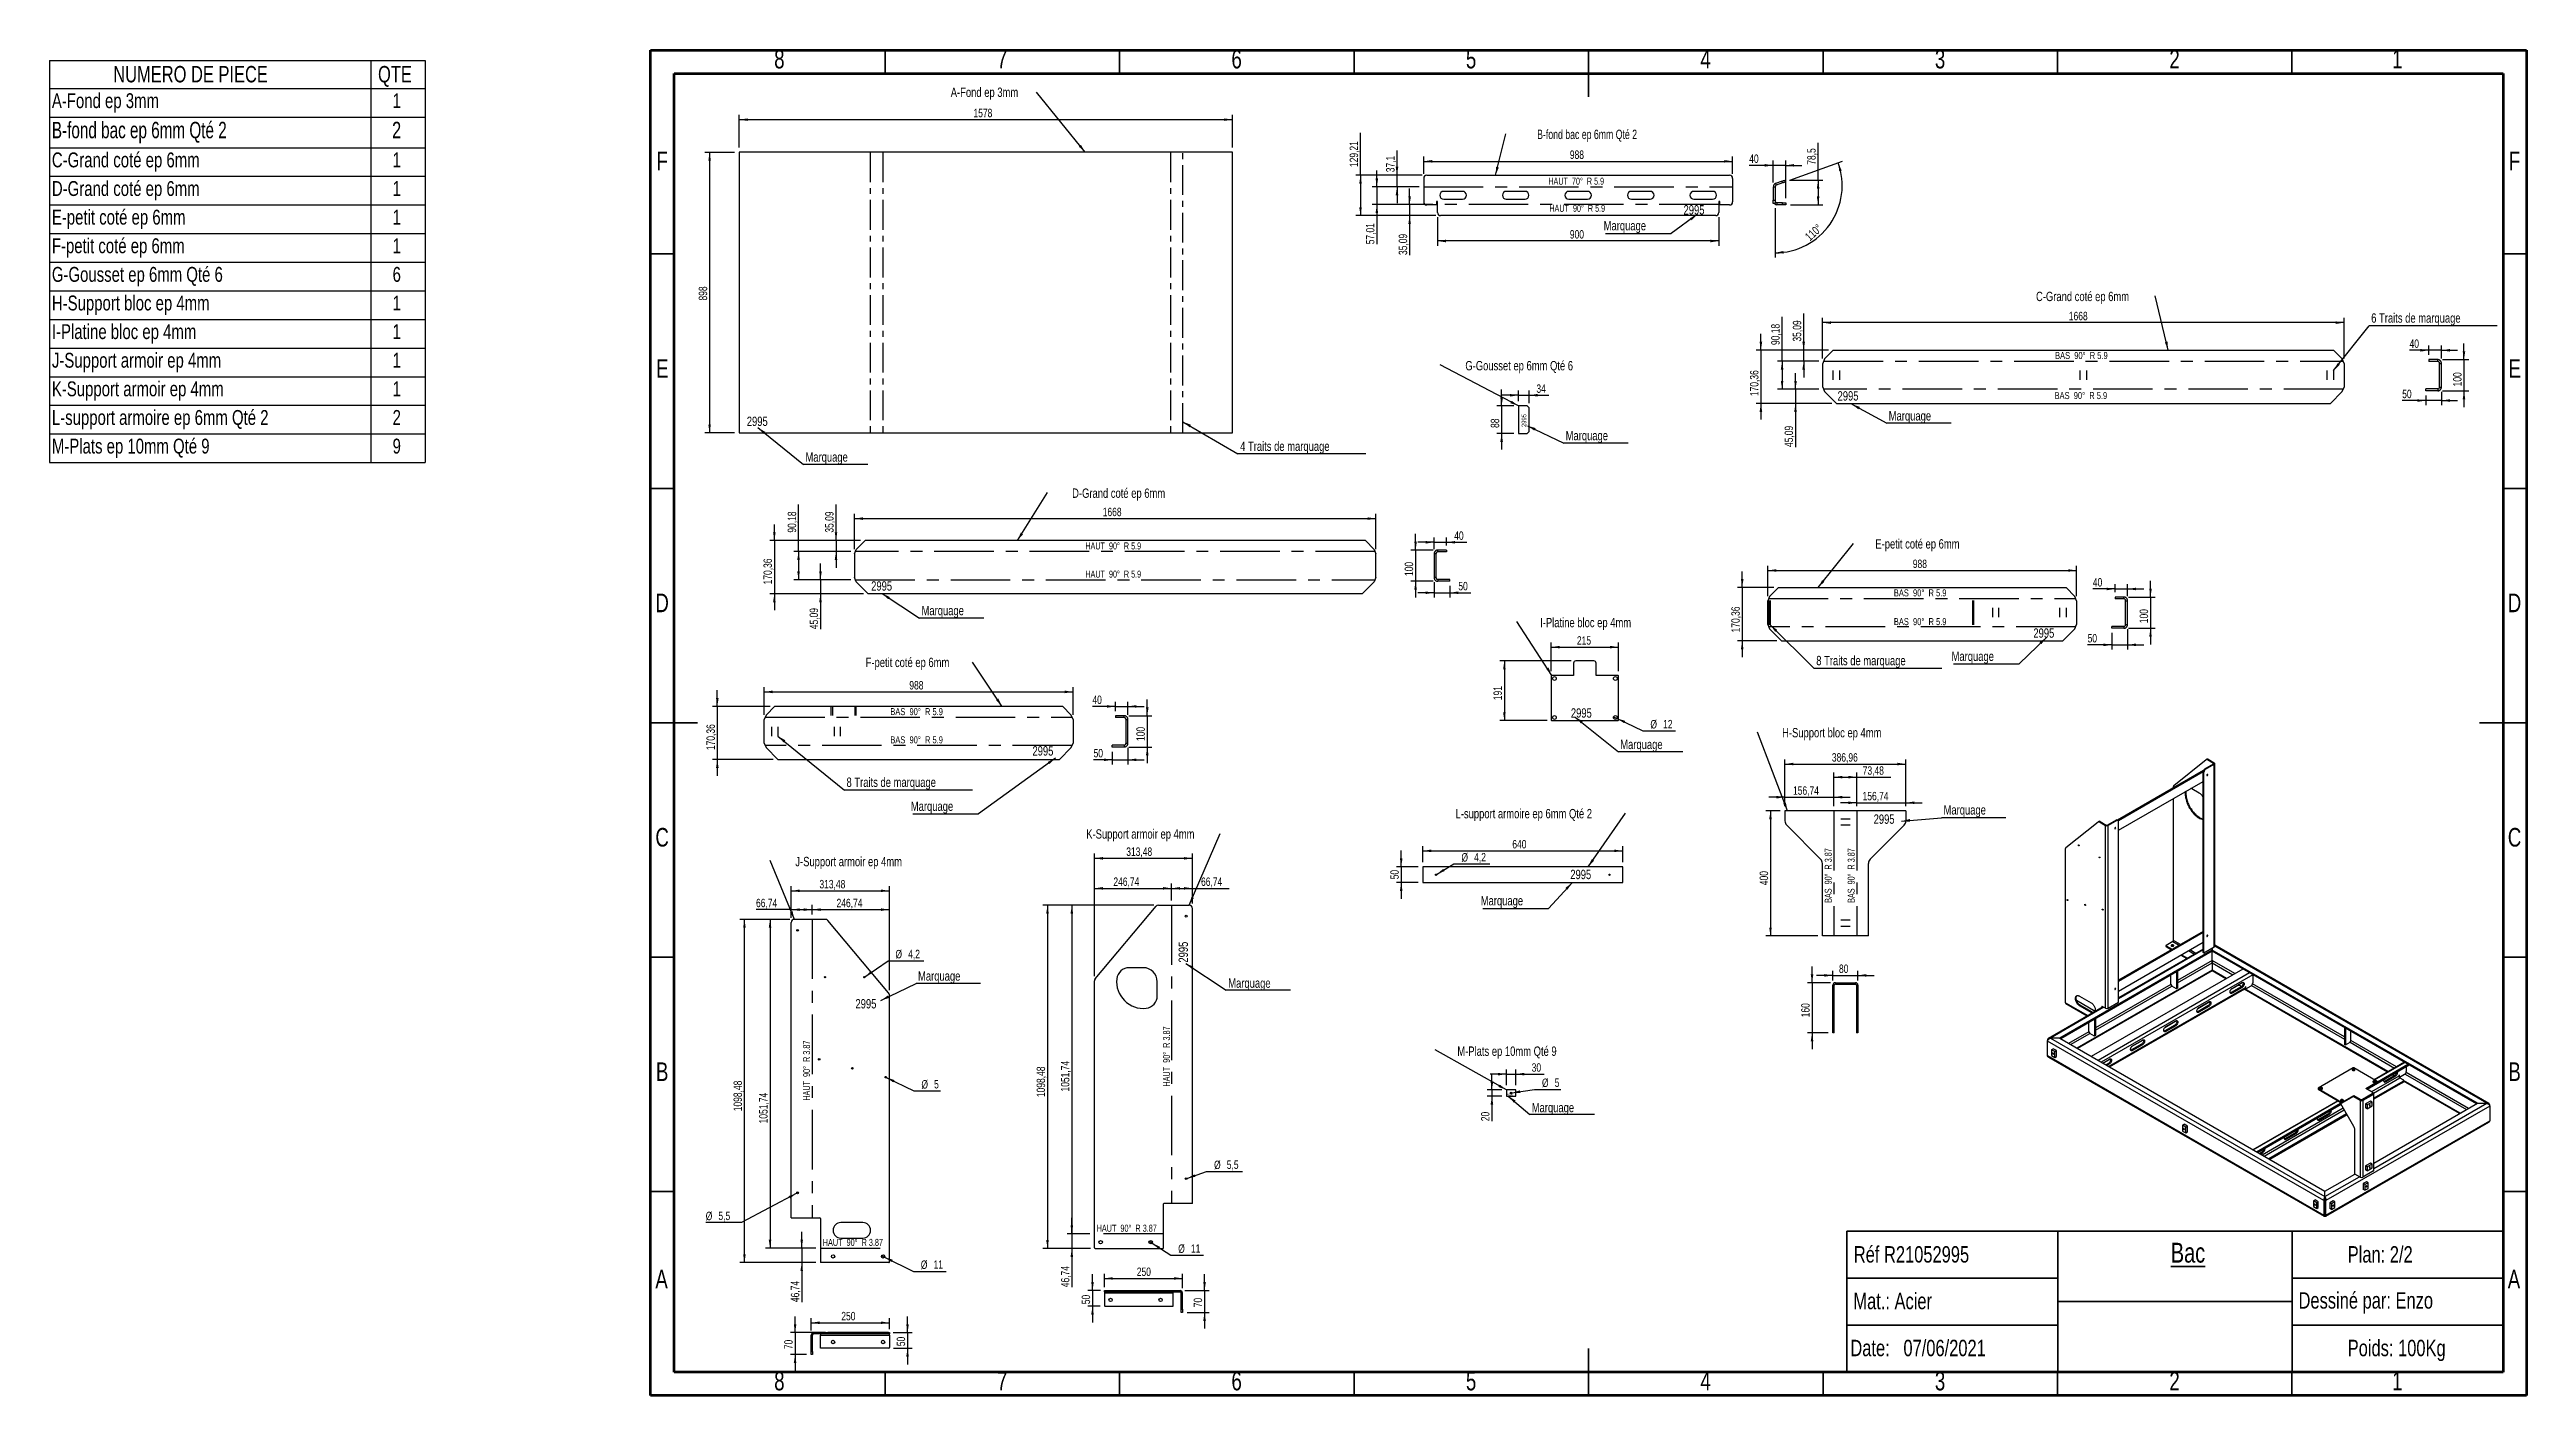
# Model space of a CAD drawing. Header units: millimetres. Extents: x -1698 to 6225, y 75 to 4382.
import ezdxf

# ---------------------------------------------------------------- set-up
doc = ezdxf.new("R2010")
doc.units = ezdxf.units.MM
doc.header["$LTSCALE"] = 15
doc.linetypes.add('CENTER', pattern=[10.16, 6.35, -1.27, 1.27, -1.27])
doc.linetypes.add('CENTERX2', pattern=[20.32, 12.7, -2.54, 2.54, -2.54])
doc.layers.add('FORMAT', color=7, linetype='Continuous')
doc.layers.add('TRAITS_CARTOUCHE', color=7, linetype='Continuous', lineweight=35)
doc.styles.add('SLDTEXTSTYLE0', font='TXT', dxfattribs={"width": 0.75})
doc.styles.add('SLDTEXTSTYLE1', font='TXT', dxfattribs={"width": 0.695652})
doc.styles.add('SLDTEXTSTYLE2', font='TXT', dxfattribs={"width": 0.671875})
doc.styles.add('SLDTEXTSTYLE3', font='TXT', dxfattribs={"width": 0.666667})
doc.styles.add('SLDTEXTSTYLE4', font='TXT', dxfattribs={"width": 0.676471})
doc.dimstyles.new('SLDDIMSTYLE0', dxfattribs={"dimtxt": 27, "dimasz": 27, "dimexe": 0, "dimexo": 0.0625, "dimgap": 6.75, "dimtad": 1, "dimrnd": 1e-09, "dimzin": 12, "dimdsep": 46, "dimtxsty": 'SLDTEXTSTYLE0', "dimsah": 1, "dimcen": 0.09, "dimadec": 0, "dimazin": 3, "dimtfac": 1, "dimtofl": 0, "dimtmove": 0, "dimatfit": 3, "dimfxl": 1, "dimfrac": 2, "dimtolj": 1, "dimtzin": 12, "dimarcsym": 0})
doc.dimstyles.new('SLDDIMSTYLE1', dxfattribs={"dimtxt": 0.18, "dimasz": 27, "dimexe": 0, "dimexo": 0.0625, "dimgap": 0, "dimtad": 0, "dimtih": 1, "dimtoh": 1, "dimdec": 0, "dimrnd": 1e-09, "dimzin": 0, "dimdsep": 46, "dimtxsty": 'Standard', "dimsah": 1, "dimcen": 0.09, "dimadec": 0, "dimazin": 0, "dimtfac": 27, "dimtdec": 0, "dimtofl": 0, "dimtmove": 0, "dimatfit": 3, "dimfxl": 1, "dimfrac": 2, "dimtolj": 1, "dimtzin": 0, "dimarcsym": 0})
doc.dimstyles.new('SLDDIMSTYLE2', dxfattribs={"dimtxt": 27, "dimasz": 27, "dimexe": 0, "dimexo": 0.0625, "dimgap": 6.75, "dimtad": 1, "dimrnd": 1e-09, "dimzin": 12, "dimdsep": 46, "dimtxsty": 'SLDTEXTSTYLE0', "dimsah": 1, "dimcen": 0.09, "dimadec": 0, "dimazin": 3, "dimtfac": 1, "dimtmove": 0, "dimatfit": 0, "dimfxl": 1, "dimfrac": 2, "dimtolj": 1, "dimtzin": 12, "dimarcsym": 0})
doc.dimstyles.new('SLDDIMSTYLE3', dxfattribs={"dimtxt": 27, "dimasz": 27, "dimexe": 0, "dimexo": 0.0625, "dimgap": 6.75, "dimtad": 1, "dimdec": 4, "dimlfac": 15, "dimzin": 12, "dimdsep": 46, "dimtxsty": 'SLDTEXTSTYLE0', "dimsah": 1, "dimcen": 0.09, "dimazin": 3, "dimtfac": 1, "dimtofl": 0, "dimtmove": 0, "dimatfit": 3, "dimfxl": 1, "dimfrac": 2, "dimtolj": 1, "dimtzin": 12, "dimarcsym": 0})
doc.dimstyles.new('SLDDIMSTYLE4', dxfattribs={"dimtxt": 27, "dimasz": 27, "dimexe": 0, "dimexo": 0.0625, "dimgap": 6.75, "dimtad": 0, "dimtih": 1, "dimtoh": 1, "dimrnd": 1e-09, "dimzin": 12, "dimdsep": 46, "dimtxsty": 'SLDTEXTSTYLE0', "dimblk1": 'NONE', "dimsah": 1, "dimcen": 0, "dimadec": 0, "dimazin": 3, "dimtfac": 1, "dimtmove": 0, "dimatfit": 3, "dimldrblk": 'NONE', "dimfxl": 1, "dimfrac": 2, "dimtolj": 1, "dimtzin": 12, "dimarcsym": 0})

msp = doc.modelspace()

# ---------------------------------------------------------------- texts
at = {"color": 7, "linetype": 'Continuous', "lineweight": 0, "attachment_point": 2}
for s, insert, char_height, style in [('8', (636.9005542, 4380.9023114), 59.53125, 'SLDTEXTSTYLE0'), ('7', (1349.4005542, 4380.9023114), 59.53125, 'SLDTEXTSTYLE0'), ('6', (2099.4005542, 4380.9023114), 59.53125, 'SLDTEXTSTYLE0'), ('5', (2849.4005542, 4380.9023114), 59.53125, 'SLDTEXTSTYLE0'), ('4', (3599.4005542, 4380.9023114), 59.53125, 'SLDTEXTSTYLE0'), ('3', (4349.4005542, 4380.9023114), 59.53125, 'SLDTEXTSTYLE0'), ('2', (5099.4005542, 4380.9023114), 59.53125, 'SLDTEXTSTYLE0'), ('1', (5811.9005542, 4380.9023114), 59.53125, 'SLDTEXTSTYLE0'), ('F', (261.8661031, 4054.6523114), 59.53125, 'SLDTEXTSTYLE0'), ('F', (6186.8661031, 4054.6523114), 59.53125, 'SLDTEXTSTYLE0'), ('HAUT  70°  R 5.9', (3185.5449541, 3971.7386657), 22.5, 'SLDTEXTSTYLE2'), ('HAUT  90°  R 5.9', (3188.8050735, 3885.0047106), 22.5, 'SLDTEXTSTYLE2'), ('BAS  90°  R 5.9', (4801.380857, 3414.0005067), 22.5, 'SLDTEXTSTYLE3'), ('E', (262.6171336, 3390.9023114), 59.53125, 'SLDTEXTSTYLE0'), ('E', (6187.6171336, 3390.9023114), 59.53125, 'SLDTEXTSTYLE0'), ('BAS  90°  R 5.9', (4799.8107606, 3285.7595012), 22.5, 'SLDTEXTSTYLE3'), ('HAUT  90°  R 5.9', (1704.7235221, 2804.6590343), 22.5, 'SLDTEXTSTYLE2'), ('HAUT  90°  R 5.9', (1704.7235221, 2714.478947), 22.5, 'SLDTEXTSTYLE2'), ('D', (261.7903092, 2640.9023114), 59.53125, 'SLDTEXTSTYLE0'), ('BAS  90°  R 5.9', (4285.7165402, 2654.3652778), 22.5, 'SLDTEXTSTYLE3'), ('D', (6186.7903092, 2640.9023114), 59.53125, 'SLDTEXTSTYLE0'), ('BAS  90°  R 5.9', (4285.7165402, 2562.3823058), 22.5, 'SLDTEXTSTYLE3'), ('BAS  90°  R 5.9', (1075.8585342, 2274.3961636), 22.5, 'SLDTEXTSTYLE3'), ('BAS  90°  R 5.9', (1075.8585342, 2184.2160763), 22.5, 'SLDTEXTSTYLE3'), ('C', (261.8798835, 1890.9023114), 59.53125, 'SLDTEXTSTYLE0'), ('C', (6186.8798835, 1890.9023114), 59.53125, 'SLDTEXTSTYLE0'), ('B', (262.0590274, 1140.9023114), 59.53125, 'SLDTEXTSTYLE0'), ('B', (6187.0590274, 1140.9023114), 59.53125, 'SLDTEXTSTYLE0'), ('HAUT  90°  R 3.87', (872.0048382, 576.0808324), 22.5, 'SLDTEXTSTYLE4'), ('HAUT  90°  R 3.87', (1747.9447613, 621.3771839), 22.5, 'SLDTEXTSTYLE4'), ('A', (260.0953221, 477.1523114), 59.53125, 'SLDTEXTSTYLE0'), ('A', (6185.0953221, 477.1523114), 59.53125, 'SLDTEXTSTYLE0'), ('8', (636.9005542, 150.9023114), 59.53125, 'SLDTEXTSTYLE0'), ('7', (1349.4005542, 150.9023114), 59.53125, 'SLDTEXTSTYLE0'), ('6', (2099.4005542, 150.9023114), 59.53125, 'SLDTEXTSTYLE0'), ('5', (2849.4005542, 150.9023114), 59.53125, 'SLDTEXTSTYLE0'), ('4', (3599.4005542, 150.9023114), 59.53125, 'SLDTEXTSTYLE0'), ('3', (4349.4005542, 150.9023114), 59.53125, 'SLDTEXTSTYLE0'), ('2', (5099.4005542, 150.9023114), 59.53125, 'SLDTEXTSTYLE0'), ('1', (5811.9005542, 150.9023114), 59.53125, 'SLDTEXTSTYLE0')]:
    msp.add_mtext(s, dxfattribs=dict(at, insert=insert, char_height=char_height, style=style))
at = {"color": 7, "linetype": 'Continuous', "lineweight": 0, "char_height": 22.5, "attachment_point": 2, "rotation": 90}
for s, insert, style in [('BAS  90°  R 3.87', (3980.4674736, 1738.6674366), 'SLDTEXTSTYLE2'), ('BAS  90°  R 3.87', (4053.948048, 1738.6674366), 'SLDTEXTSTYLE2'), ('HAUT  90°  R 3.87', (712.5093232, 1114.3475028), 'SLDTEXTSTYLE4'), ('HAUT  90°  R 3.87', (1863.7327054, 1159.6438543), 'SLDTEXTSTYLE4')]:
    msp.add_mtext(s, dxfattribs=dict(at, insert=insert, style=style))
at = {"layer": 'FORMAT', "color": 1, "attachment_point": 1, "style": 'SLDTEXTSTYLE0'}
for insert, char_height in [((3528.9593109, 3883.7659143), 30), ((4021.5761453, 3288.520825), 30), ((532.6906685, 3207.0906845), 30), ((930.4890383, 2680.2738794), 30), ((4647.8311302, 2529.6220323), 30), ((3168.5513556, 2273.8505283), 30), ((1446.4207077, 2152.5303139), 30), ((4136.9313976, 1934.1914121), 30), ((3166.6263635, 1757.1826516), 30), ((880.2950553, 1343.4869137), 30), ((2962.5681392, 1040.3767891), 7.5)]:
    msp.add_mtext('2995', dxfattribs=dict(at, insert=insert, char_height=char_height))
at = {"layer": 'FORMAT', "color": 1, "attachment_point": 1, "rotation": 90, "style": 'SLDTEXTSTYLE0'}
for insert, char_height in [((3011.0190818, 3173.7142182), 15), ((1913.7908999, 1460.0543335), 30)]:
    msp.add_mtext('2995', dxfattribs=dict(at, insert=insert, char_height=char_height))
at = {"layer": 'TRAITS_CARTOUCHE', "style": 'SLDTEXTSTYLE0'}
for s, insert, char_height, attachment_point in [('Réf R21052995', (4073.5331273, 552.7737115), 52.5, 1), ('\\LBac', (5142.4215303, 563.6416514), 63.5, 2), ('Plan: 2/2', (5653.2864757, 552.7737115), 52.5, 1), ('Mat.: Acier', (4072.1173304, 403.5545445), 52.5, 1), ('Dessiné par: Enzo', (5496.0052036, 405.430727), 52.5, 1), ('Date:   07/06/2021', (4062.497565, 253.1721717), 52.5, 1), ('Poids: 100Kg', (5653.2864757, 253.1721717), 52.5, 1)]:
    msp.add_mtext(s, dxfattribs=dict(at, insert=insert, char_height=char_height, attachment_point=attachment_point))

# ---------------------------------------------------------------- blocks, each defined once
blk = doc.blocks.new('SW_TABLEANNOTATION_0')
at = {"layer": 'FORMAT', "color": 0}
for p, q in [((0, 0), (0, -89.5)), ((0, 0), (1028.2, 0)), ((1028.2, 0), (1028.2, -89.5)), ((1028.2, 0), (1201.5, 0)), ((1201.5, 0), (1201.5, -89.5)), ((0, -89.5), (1028.2, -89.5)), ((0, -89.5), (0, -181.1)), ((1028.2, -89.5), (1201.5, -89.5)), ((1028.2, -89.5), (1028.2, -181.1)), ((1201.5, -89.5), (1201.5, -181.1)), ((0, -181.1), (0, -279)), ((0, -181.1), (1028.2, -181.1)), ((1028.2, -181.1), (1028.2, -279)), ((1028.2, -181.1), (1201.5, -181.1)), ((1201.5, -181.1), (1201.5, -279)), ((0, -279), (0, -370.6)), ((0, -279), (1028.2, -279)), ((1028.2, -279), (1028.2, -370.6)), ((1028.2, -279), (1201.5, -279)), ((1201.5, -279), (1201.5, -370.6)), ((0, -370.6), (0, -462.2)), ((0, -370.6), (1028.2, -370.6)), ((1028.2, -370.6), (1028.2, -462.2)), ((1028.2, -370.6), (1201.5, -370.6)), ((1201.5, -370.6), (1201.5, -462.2)), ((0, -462.2), (0, -553.7)), ((0, -462.2), (1028.2, -462.2)), ((1028.2, -462.2), (1028.2, -553.7)), ((1028.2, -462.2), (1201.5, -462.2)), ((1201.5, -462.2), (1201.5, -553.7)), ((0, -553.7), (0, -645.3)), ((0, -553.7), (1028.2, -553.7)), ((1028.2, -553.7), (1028.2, -645.3)), ((1028.2, -553.7), (1201.5, -553.7)), ((1201.5, -553.7), (1201.5, -645.3)), ((0, -645.3), (0, -736.9)), ((0, -645.3), (1028.2, -645.3)), ((1028.2, -645.3), (1028.2, -736.9)), ((1028.2, -645.3), (1201.5, -645.3)), ((1201.5, -645.3), (1201.5, -736.9)), ((0, -736.9), (0, -828.5)), ((0, -736.9), (1028.2, -736.9)), ((1028.2, -736.9), (1028.2, -828.5)), ((1028.2, -736.9), (1201.5, -736.9)), ((1201.5, -736.9), (1201.5, -828.5)), ((0, -828.5), (0, -920.1)), ((0, -828.5), (1028.2, -828.5)), ((1028.2, -828.5), (1028.2, -920.1)), ((1028.2, -828.5), (1201.5, -828.5)), ((1201.5, -828.5), (1201.5, -920.1)), ((0, -920.1), (0, -1011.7)), ((0, -920.1), (1028.2, -920.1)), ((1028.2, -920.1), (1028.2, -1011.7)), ((1028.2, -920.1), (1201.5, -920.1)), ((1201.5, -920.1), (1201.5, -1011.7)), ((0, -1011.7), (0, -1103.2)), ((0, -1011.7), (1028.2, -1011.7)), ((1028.2, -1011.7), (1028.2, -1103.2)), ((1028.2, -1011.7), (1201.5, -1011.7)), ((1201.5, -1011.7), (1201.5, -1103.2)), ((0, -1103.2), (0, -1194.8)), ((0, -1103.2), (1028.2, -1103.2)), ((1028.2, -1103.2), (1028.2, -1194.8)), ((1028.2, -1103.2), (1201.5, -1103.2)), ((1201.5, -1103.2), (1201.5, -1194.8)), ((0, -1194.8), (0, -1286.4)), ((0, -1194.8), (1028.2, -1194.8)), ((1028.2, -1194.8), (1028.2, -1286.4)), ((1028.2, -1194.8), (1201.5, -1194.8)), ((1201.5, -1194.8), (1201.5, -1286.4)), ((0, -1286.4), (1028.2, -1286.4)), ((1028.2, -1286.4), (1201.5, -1286.4))]:
    blk.add_line(p, q, dxfattribs=at)
at = {"layer": 'FORMAT', "color": 0, "attachment_point": 1}
for s, insert, char_height, style in [('NUMERO DE PIECE', (203.9, -17.5), 52.5, 'SLDTEXTSTYLE0'), ('QTE', (1050.7, -17.5), 52.5, 'SLDTEXTSTYLE0'), ('A-Fond ep 3mm', (7.5, -104.7), 47.625, 'SLDTEXTSTYLE0'), ('1', (1097.3, -104.7), 47.6, 'SLDTEXTSTYLE0'), ('B-fond bac ep 6mm Qté 2', (7.5, -196.3), 52.5, 'SLDTEXTSTYLE1'), ('2', (1095.5, -196.3), 52.5, 'SLDTEXTSTYLE0'), ('C-Grand coté ep 6mm', (7.5, -294.2), 47.625, 'SLDTEXTSTYLE0'), ('1', (1097.3, -294.2), 47.6, 'SLDTEXTSTYLE0'), ('D-Grand coté ep 6mm', (7.5, -385.8), 47.625, 'SLDTEXTSTYLE0'), ('1', (1097.3, -385.8), 47.6, 'SLDTEXTSTYLE0'), ('E-petit coté ep 6mm', (7.5, -477.4), 47.625, 'SLDTEXTSTYLE0'), ('1', (1097.3, -477.4), 47.6, 'SLDTEXTSTYLE0'), ('F-petit coté ep 6mm', (7.5, -568.9), 47.625, 'SLDTEXTSTYLE0'), ('1', (1097.3, -568.9), 47.6, 'SLDTEXTSTYLE0'), ('G-Gousset ep 6mm Qté 6', (7.5, -660.5), 47.625, 'SLDTEXTSTYLE0'), ('6', (1097.3, -660.5), 47.6, 'SLDTEXTSTYLE0'), ('H-Support bloc ep 4mm', (7.5, -752.1), 47.625, 'SLDTEXTSTYLE0'), ('1', (1097.3, -752.1), 47.6, 'SLDTEXTSTYLE0'), ('I-Platine bloc ep 4mm', (7.5, -843.7), 47.625, 'SLDTEXTSTYLE0'), ('1', (1097.3, -843.7), 47.6, 'SLDTEXTSTYLE0'), ('J-Support armoir ep 4mm', (7.5, -935.3), 47.625, 'SLDTEXTSTYLE0'), ('1', (1097.3, -935.3), 47.6, 'SLDTEXTSTYLE0'), ('K-Support armoir ep 4mm', (7.5, -1026.8), 47.625, 'SLDTEXTSTYLE0'), ('1', (1097.3, -1026.8), 47.6, 'SLDTEXTSTYLE0'), ('L-support armoire ep 6mm Qté 2', (7.5, -1118.4), 47.625, 'SLDTEXTSTYLE0'), ('2', (1097.3, -1118.4), 47.6, 'SLDTEXTSTYLE0'), ('M-Plats ep 10mm Qté 9', (7.5, -1210), 47.625, 'SLDTEXTSTYLE0'), ('9', (1097.3, -1210), 47.6, 'SLDTEXTSTYLE0')]:
    blk.add_mtext(s, dxfattribs=dict(at, insert=insert, char_height=char_height, style=style))
blk = doc.blocks.new('_D')
at = {"layer": 'FORMAT', "color": 7}
for p, q in [((508.7, 4067.8), (508.7, 4172.4)), ((508.7, 4157.4), (2086.7, 4157.4)), ((2086.7, 4067.8), (2086.7, 4172.4))]:
    blk.add_line(p, q, dxfattribs=at)
for points in [[(508.7, 4157.4), (535.7, 4153.2), (535.7, 4161.5)], [(2086.7, 4157.4), (2059.7, 4161.5), (2059.7, 4153.2)]]:
    blk.add_solid(points, dxfattribs=at)
at = {"layer": 'FORMAT', "color": 7, "insert": (1257.8, 4192.2), "char_height": 27, "attachment_point": 1, "style": 'SLDTEXTSTYLE0'}
blk.add_mtext('1578', dxfattribs=at)
blk = doc.blocks.new('_D_1')
at = {"layer": 'FORMAT', "color": 7}
for p, q in [((493.7, 4052.8), (398.7, 4052.8)), ((413.7, 4052.8), (413.7, 3154.8)), ((493.7, 3154.8), (398.7, 3154.8))]:
    blk.add_line(p, q, dxfattribs=at)
for points in [[(413.7, 4052.8), (409.6, 4025.8), (417.9, 4025.8)], [(413.7, 3154.8), (417.9, 3181.8), (409.6, 3181.8)]]:
    blk.add_solid(points, dxfattribs=at)
at = {"layer": 'FORMAT', "color": 7, "insert": (378.9, 3578.7), "char_height": 27, "attachment_point": 1, "rotation": 90, "style": 'SLDTEXTSTYLE0'}
blk.add_mtext('898', dxfattribs=at)
blk = doc.blocks.new('SW_NOTE_0')
at = {"layer": 'FORMAT', "color": 0, "insert": (-165.9, 14.2), "char_height": 30, "attachment_point": 2, "style": 'SLDTEXTSTYLE0'}
blk.add_mtext('A-Fond ep 3mm', dxfattribs=at)
blk = doc.blocks.new('SW_NOTE_0_1')
at = {"layer": 'FORMAT', "color": 0}
blk.add_line((409.3, 0), (0, 0), dxfattribs=at)
at = {"layer": 'FORMAT', "color": 0, "insert": (7, 39), "char_height": 30, "attachment_point": 1, "style": 'SLDTEXTSTYLE0'}
blk.add_mtext('4 Traits de marquage', dxfattribs=at)
blk = doc.blocks.new('SW_NOTE_0_2')
at = {"layer": 'FORMAT', "color": 0}
blk.add_line((206.2, 0), (0, 0), dxfattribs=at)
at = {"layer": 'FORMAT', "color": 0, "insert": (6.7, 38.7), "char_height": 30, "attachment_point": 1, "style": 'SLDTEXTSTYLE0'}
blk.add_mtext('Marquage', dxfattribs=at)
blk = doc.blocks.new('_D_2')
at = {"layer": 'FORMAT', "color": 7}
for p, q in [((2697.9, 3984.5), (2697.9, 4039)), ((2697.9, 4024), (3685.9, 4024)), ((3685.9, 3984.5), (3685.9, 4039))]:
    blk.add_line(p, q, dxfattribs=at)
for points in [[(2697.9, 4024), (2724.9, 4019.9), (2724.9, 4028.2)], [(3685.9, 4024), (3658.9, 4028.2), (3658.9, 4019.9)]]:
    blk.add_solid(points, dxfattribs=at)
at = {"layer": 'FORMAT', "color": 7, "insert": (3165.3, 4058.8), "char_height": 27, "attachment_point": 1, "style": 'SLDTEXTSTYLE0'}
blk.add_mtext('988', dxfattribs=at)
blk = doc.blocks.new('_D_3')
at = {"layer": 'FORMAT', "color": 7}
for p, q in [((2495.7, 3979.5), (2495.7, 4115.4)), ((2692.9, 3979.5), (2480.7, 3979.5)), ((2495.7, 3979.5), (2495.7, 3850.3)), ((2736.9, 3850.3), (2480.7, 3850.3))]:
    blk.add_line(p, q, dxfattribs=at)
for points in [[(2495.7, 3979.5), (2491.6, 3952.5), (2499.9, 3952.5)], [(2495.7, 3850.3), (2499.9, 3877.3), (2491.6, 3877.3)]]:
    blk.add_solid(points, dxfattribs=at)
at = {"layer": 'FORMAT', "color": 7, "insert": (2460.9, 4005.7), "char_height": 27, "attachment_point": 1, "rotation": 90, "style": 'SLDTEXTSTYLE0'}
blk.add_mtext('129,21', dxfattribs=at)
blk = doc.blocks.new('_D_4')
at = {"layer": 'FORMAT', "color": 7}
for p, q in [((2741.9, 3845.3), (2741.9, 3754.1)), ((3641.9, 3845.3), (3641.9, 3754.1)), ((3641.9, 3769.1), (2741.9, 3769.1))]:
    blk.add_line(p, q, dxfattribs=at)
for points in [[(2741.9, 3769.1), (2768.9, 3764.9), (2768.9, 3773.2)], [(3641.9, 3769.1), (3614.9, 3773.2), (3614.9, 3764.9)]]:
    blk.add_solid(points, dxfattribs=at)
at = {"layer": 'FORMAT', "color": 7, "insert": (3165.3, 3803.9), "char_height": 27, "attachment_point": 1, "style": 'SLDTEXTSTYLE0'}
blk.add_mtext('900', dxfattribs=at)
blk = doc.blocks.new('_D_5')
at = {"layer": 'FORMAT', "color": 7}
for p, q in [((2612.4, 3979.5), (2612.4, 4058.9)), ((2692.9, 3979.5), (2597.4, 3979.5)), ((2612.4, 3942.4), (2612.4, 3979.5)), ((2682.9, 3942.4), (2597.4, 3942.4)), ((2612.4, 3942.4), (2612.4, 3890.5))]:
    blk.add_line(p, q, dxfattribs=at)
for points in [[(2612.4, 3979.5), (2616.5, 4006.5), (2608.2, 4006.5)], [(2612.4, 3942.4), (2608.2, 3915.4), (2616.5, 3915.4)]]:
    blk.add_solid(points, dxfattribs=at)
at = {"layer": 'FORMAT', "color": 7, "insert": (2577.6, 3989.1), "char_height": 27, "attachment_point": 1, "rotation": 90, "style": 'SLDTEXTSTYLE0'}
blk.add_mtext('37,1', dxfattribs=at)
blk = doc.blocks.new('_D_6')
at = {"layer": 'FORMAT', "color": 7}
for p, q in [((2547.9, 3942.4), (2547.9, 3994.3)), ((2682.9, 3942.4), (2532.9, 3942.4)), ((2726.9, 3885.4), (2532.9, 3885.4)), ((2547.9, 3942.4), (2547.9, 3885.4)), ((2547.9, 3885.4), (2547.9, 3758.5))]:
    blk.add_line(p, q, dxfattribs=at)
for points in [[(2547.9, 3942.4), (2552.1, 3969.4), (2543.8, 3969.4)], [(2547.9, 3885.4), (2543.8, 3858.4), (2552.1, 3858.4)]]:
    blk.add_solid(points, dxfattribs=at)
at = {"layer": 'FORMAT', "color": 7, "insert": (2513.1, 3758.5), "char_height": 27, "attachment_point": 1, "rotation": 90, "style": 'SLDTEXTSTYLE0'}
blk.add_mtext('57,01', dxfattribs=at)
blk = doc.blocks.new('_D_7')
at = {"layer": 'FORMAT', "color": 7}
for p, q in [((2726.9, 3885.4), (2637.7, 3885.4)), ((2652.7, 3885.4), (2652.7, 3937.3)), ((2652.7, 3885.4), (2652.7, 3850.3)), ((2736.9, 3850.3), (2637.7, 3850.3)), ((2652.7, 3850.3), (2652.7, 3724.2))]:
    blk.add_line(p, q, dxfattribs=at)
for points in [[(2652.7, 3885.4), (2656.9, 3912.4), (2648.6, 3912.4)], [(2652.7, 3850.3), (2648.6, 3823.3), (2656.9, 3823.3)]]:
    blk.add_solid(points, dxfattribs=at)
at = {"layer": 'FORMAT', "color": 7, "insert": (2617.9, 3724.2), "char_height": 27, "attachment_point": 1, "rotation": 90, "style": 'SLDTEXTSTYLE0'}
blk.add_mtext('35,09', dxfattribs=at)
blk = doc.blocks.new('SW_NOTE_0_3')
at = {"layer": 'FORMAT', "color": 0, "insert": (260.4, 12.9), "char_height": 30, "attachment_point": 2, "style": 'SLDTEXTSTYLE1'}
blk.add_mtext('B-fond bac ep 6mm Qté 2', dxfattribs=at)
blk = doc.blocks.new('SW_NOTE_0_4')
at = {"layer": 'FORMAT', "color": 0}
blk.add_line((-209.8, 0), (0, 0), dxfattribs=at)
at = {"layer": 'FORMAT', "color": 0, "insert": (-216.1, 39.9), "char_height": 30, "attachment_point": 1, "style": 'SLDTEXTSTYLE0'}
blk.add_mtext('Marquage', dxfattribs=at)
blk = doc.blocks.new('_D_8')
at = {"layer": 'FORMAT', "color": 7}
for p, q in [((3869.4, 3963.3), (4037.4, 4024.4)), ((3821.7, 3874.3), (3821.7, 3716.3))]:
    blk.add_line(p, q, dxfattribs=at)
blk.add_arc((3821.7, 3945.9), 214.6, 270, 20, dxfattribs=at)
for points in [[(4023.3, 4019.3), (4027, 3992.2), (4035, 3994.6)], [(3821.7, 3731.3), (3848.9, 3728.8), (3848.4, 3737.1)]]:
    blk.add_solid(points, dxfattribs=at)
at = {"layer": 'FORMAT', "color": 7, "insert": (3914.8, 3787.6), "char_height": 27, "attachment_point": 1, "rotation": 42.1289, "style": 'SLDTEXTSTYLE0'}
blk.add_mtext('110°', dxfattribs=at)
blk = doc.blocks.new('_D_9')
at = {"layer": 'FORMAT', "color": 7}
for p, q in [((3815.7, 4011.2), (3739, 4011.2)), ((3815.7, 3956.8), (3815.7, 4026.2)), ((3855.7, 4011.2), (3815.7, 4011.2)), ((3855.7, 3906.3), (3855.7, 4026.2)), ((3855.7, 4011.2), (3907.6, 4011.2))]:
    blk.add_line(p, q, dxfattribs=at)
for points in [[(3815.7, 4011.2), (3788.7, 4015.3), (3788.7, 4007)], [(3855.7, 4011.2), (3882.7, 4007), (3882.7, 4015.3)]]:
    blk.add_solid(points, dxfattribs=at)
at = {"layer": 'FORMAT', "color": 7, "insert": (3739, 4046), "char_height": 27, "attachment_point": 1, "style": 'SLDTEXTSTYLE0'}
blk.add_mtext('40', dxfattribs=at)
blk = doc.blocks.new('_D_10')
at = {"layer": 'FORMAT', "color": 7}
for p, q in [((3959.3, 3963.8), (3959.3, 4082.9)), ((3868.3, 3963.8), (3974.3, 3963.8)), ((3959.3, 3963.8), (3959.3, 3885.3)), ((3870.7, 3885.3), (3974.3, 3885.3))]:
    blk.add_line(p, q, dxfattribs=at)
for points in [[(3959.3, 3963.8), (3955.2, 3936.8), (3963.5, 3936.8)], [(3959.3, 3885.3), (3963.5, 3912.3), (3955.2, 3912.3)]]:
    blk.add_solid(points, dxfattribs=at)
at = {"layer": 'FORMAT', "color": 7, "insert": (3924.5, 4013.1), "char_height": 27, "attachment_point": 1, "rotation": 90, "style": 'SLDTEXTSTYLE0'}
blk.add_mtext('78,5', dxfattribs=at)
blk = doc.blocks.new('_D_11')
at = {"layer": 'FORMAT', "color": 7}
for p, q in [((3973.9, 3392.6), (3973.9, 3522.8)), ((5641.9, 3507.8), (3973.9, 3507.8)), ((5641.9, 3392.6), (5641.9, 3522.8))]:
    blk.add_line(p, q, dxfattribs=at)
for points in [[(3973.9, 3507.8), (4000.9, 3503.7), (4000.9, 3512)], [(5641.9, 3507.8), (5614.9, 3512), (5614.9, 3503.7)]]:
    blk.add_solid(points, dxfattribs=at)
at = {"layer": 'FORMAT', "color": 7, "insert": (4761.3, 3542.6), "char_height": 27, "attachment_point": 1, "style": 'SLDTEXTSTYLE0'}
blk.add_mtext('1668', dxfattribs=at)
blk = doc.blocks.new('_D_12')
at = {"layer": 'FORMAT', "color": 7}
for p, q in [((3992.9, 3419.7), (3761.3, 3419.7)), ((3776.3, 3419.7), (3776.3, 3471.6)), ((3776.3, 3419.7), (3776.3, 3249.4)), ((4002.9, 3249.4), (3761.3, 3249.4)), ((3776.3, 3249.4), (3776.3, 3197.4))]:
    blk.add_line(p, q, dxfattribs=at)
for points in [[(3776.3, 3419.7), (3780.5, 3446.7), (3772.2, 3446.7)], [(3776.3, 3249.4), (3772.2, 3222.4), (3780.5, 3222.4)]]:
    blk.add_solid(points, dxfattribs=at)
at = {"layer": 'FORMAT', "color": 7, "insert": (3741.5, 3272.7), "char_height": 27, "attachment_point": 1, "rotation": 90, "style": 'SLDTEXTSTYLE0'}
blk.add_mtext('170,36', dxfattribs=at)
blk = doc.blocks.new('_D_13')
at = {"layer": 'FORMAT', "color": 7}
for p, q in [((3913.2, 3419.7), (3913.2, 3537.1)), ((3992.9, 3419.7), (3898.2, 3419.7)), ((3913.2, 3384.6), (3913.2, 3419.7)), ((3961.9, 3384.6), (3898.2, 3384.6)), ((3913.2, 3384.6), (3913.2, 3332.7))]:
    blk.add_line(p, q, dxfattribs=at)
for points in [[(3913.2, 3419.7), (3917.3, 3446.7), (3909, 3446.7)], [(3913.2, 3384.6), (3909, 3357.6), (3917.3, 3357.6)]]:
    blk.add_solid(points, dxfattribs=at)
at = {"layer": 'FORMAT', "color": 7, "insert": (3878.4, 3447.3), "char_height": 27, "attachment_point": 1, "rotation": 90, "style": 'SLDTEXTSTYLE0'}
blk.add_mtext('35,09', dxfattribs=at)
blk = doc.blocks.new('_D_14')
at = {"layer": 'FORMAT', "color": 7}
for p, q in [((3844.1, 3384.6), (3844.1, 3526)), ((3961.9, 3384.6), (3829.1, 3384.6)), ((3844.1, 3384.6), (3844.1, 3294.5)), ((3961.9, 3294.5), (3829.1, 3294.5))]:
    blk.add_line(p, q, dxfattribs=at)
for points in [[(3844.1, 3384.6), (3840, 3357.6), (3848.3, 3357.6)], [(3844.1, 3294.5), (3848.3, 3321.5), (3840, 3321.5)]]:
    blk.add_solid(points, dxfattribs=at)
at = {"layer": 'FORMAT', "color": 7, "insert": (3809.3, 3436.2), "char_height": 27, "attachment_point": 1, "rotation": 90, "style": 'SLDTEXTSTYLE0'}
blk.add_mtext('90,18', dxfattribs=at)
blk = doc.blocks.new('_D_15')
at = {"layer": 'FORMAT', "color": 7}
for p, q in [((3887, 3294.5), (3887, 3346.4)), ((3961.9, 3294.5), (3872, 3294.5)), ((4002.9, 3249.4), (3872, 3249.4)), ((3887, 3294.5), (3887, 3249.4)), ((3887, 3249.4), (3887, 3109.8))]:
    blk.add_line(p, q, dxfattribs=at)
for points in [[(3887, 3294.5), (3891.2, 3321.5), (3882.9, 3321.5)], [(3887, 3249.4), (3882.9, 3222.4), (3891.2, 3222.4)]]:
    blk.add_solid(points, dxfattribs=at)
at = {"layer": 'FORMAT', "color": 7, "insert": (3852.2, 3109.8), "char_height": 27, "attachment_point": 1, "rotation": 90, "style": 'SLDTEXTSTYLE0'}
blk.add_mtext('45,09', dxfattribs=at)
blk = doc.blocks.new('SW_NOTE_0_5')
at = {"layer": 'FORMAT', "color": 0, "insert": (-232.4, 13.6), "char_height": 30, "attachment_point": 2, "style": 'SLDTEXTSTYLE0'}
blk.add_mtext('C-Grand coté ep 6mm', dxfattribs=at)
blk = doc.blocks.new('SW_NOTE_0_6')
at = {"layer": 'FORMAT', "color": 0}
blk.add_line((409.3, 0), (0, 0), dxfattribs=at)
at = {"layer": 'FORMAT', "color": 0, "insert": (6.3, 40), "char_height": 30, "attachment_point": 1, "style": 'SLDTEXTSTYLE0'}
blk.add_mtext('6 Traits de marquage', dxfattribs=at)
blk = doc.blocks.new('SW_NOTE_0_7')
at = {"layer": 'FORMAT', "color": 0}
blk.add_line((206.2, 0), (0, 0), dxfattribs=at)
at = {"layer": 'FORMAT', "color": 0, "insert": (6.4, 38.9), "char_height": 30, "attachment_point": 1, "style": 'SLDTEXTSTYLE0'}
blk.add_mtext('Marquage', dxfattribs=at)
blk = doc.blocks.new('_D_16')
at = {"layer": 'FORMAT', "color": 7}
for p, q in [((5913, 3419.4), (5851.1, 3419.4)), ((5913, 3404.5), (5913, 3434.4)), ((5953, 3419.4), (5913, 3419.4)), ((5953, 3392.6), (5953, 3434.4)), ((5953, 3419.4), (6004.9, 3419.4))]:
    blk.add_line(p, q, dxfattribs=at)
for points in [[(5913, 3419.4), (5886, 3423.5), (5886, 3415.2)], [(5953, 3419.4), (5980, 3415.2), (5980, 3423.5)]]:
    blk.add_solid(points, dxfattribs=at)
at = {"layer": 'FORMAT', "color": 7, "insert": (5851.1, 3454.2), "char_height": 27, "attachment_point": 1, "style": 'SLDTEXTSTYLE0'}
blk.add_mtext('40', dxfattribs=at)
blk = doc.blocks.new('_D_17')
at = {"layer": 'FORMAT', "color": 7}
for p, q in [((6025.2, 3389.5), (6025.2, 3441.5)), ((5956.1, 3389.5), (6040.2, 3389.5)), ((6025.2, 3389.5), (6025.2, 3289.5)), ((5956.1, 3289.5), (6040.2, 3289.5)), ((6025.2, 3289.5), (6025.2, 3237.6))]:
    blk.add_line(p, q, dxfattribs=at)
for points in [[(6025.2, 3389.5), (6029.3, 3416.5), (6021, 3416.5)], [(6025.2, 3289.5), (6021, 3262.5), (6029.3, 3262.5)]]:
    blk.add_solid(points, dxfattribs=at)
at = {"layer": 'FORMAT', "color": 7, "insert": (5990.4, 3303.9), "char_height": 27, "attachment_point": 1, "rotation": 90, "style": 'SLDTEXTSTYLE0'}
blk.add_mtext('100', dxfattribs=at)
blk = doc.blocks.new('_D_18')
at = {"layer": 'FORMAT', "color": 7}
for p, q in [((5903, 3258.5), (5827.6, 3258.5)), ((5903, 3274.5), (5903, 3243.5)), ((5953, 3258.5), (5903, 3258.5)), ((5953, 3286.4), (5953, 3243.5)), ((5953, 3258.5), (6004.9, 3258.5))]:
    blk.add_line(p, q, dxfattribs=at)
for points in [[(5903, 3258.5), (5876, 3262.7), (5876, 3254.4)], [(5953, 3258.5), (5980, 3254.4), (5980, 3262.7)]]:
    blk.add_solid(points, dxfattribs=at)
at = {"layer": 'FORMAT', "color": 7, "insert": (5827.6, 3293.3), "char_height": 27, "attachment_point": 1, "style": 'SLDTEXTSTYLE0'}
blk.add_mtext('50', dxfattribs=at)
blk = doc.blocks.new('_D_19')
at = {"layer": 'FORMAT', "color": 7}
for p, q in [((877.1, 2783.3), (877.1, 2895.8)), ((877.1, 2880.8), (2545.1, 2880.8)), ((2545.1, 2783.3), (2545.1, 2895.8))]:
    blk.add_line(p, q, dxfattribs=at)
for points in [[(877.1, 2880.8), (904.1, 2876.6), (904.1, 2884.9)], [(2545.1, 2880.8), (2518.1, 2884.9), (2518.1, 2876.6)]]:
    blk.add_solid(points, dxfattribs=at)
at = {"layer": 'FORMAT', "color": 7, "insert": (1671.2, 2915.6), "char_height": 27, "attachment_point": 1, "style": 'SLDTEXTSTYLE0'}
blk.add_mtext('1668', dxfattribs=at)
blk = doc.blocks.new('_D_20')
at = {"layer": 'FORMAT', "color": 7}
for p, q in [((818.1, 2810.4), (818.1, 2925.7)), ((896.1, 2810.4), (803.1, 2810.4)), ((865.1, 2775.3), (803.1, 2775.3)), ((818.1, 2810.4), (818.1, 2775.3)), ((818.1, 2775.3), (818.1, 2723.4))]:
    blk.add_line(p, q, dxfattribs=at)
for points in [[(818.1, 2810.4), (822.2, 2837.4), (813.9, 2837.4)], [(818.1, 2775.3), (813.9, 2748.3), (822.2, 2748.3)]]:
    blk.add_solid(points, dxfattribs=at)
at = {"layer": 'FORMAT', "color": 7, "insert": (783.3, 2835.9), "char_height": 27, "attachment_point": 1, "rotation": 90, "style": 'SLDTEXTSTYLE0'}
blk.add_mtext('35,09', dxfattribs=at)
blk = doc.blocks.new('_D_21')
at = {"layer": 'FORMAT', "color": 7}
for p, q in [((698.3, 2775.3), (698.3, 2925.7)), ((865.1, 2775.3), (683.3, 2775.3)), ((698.3, 2775.3), (698.3, 2685.1)), ((865.1, 2685.1), (683.3, 2685.1))]:
    blk.add_line(p, q, dxfattribs=at)
for points in [[(698.3, 2775.3), (694.1, 2748.3), (702.4, 2748.3)], [(698.3, 2685.1), (702.4, 2712.1), (694.1, 2712.1)]]:
    blk.add_solid(points, dxfattribs=at)
at = {"layer": 'FORMAT', "color": 7, "insert": (663.5, 2835.9), "char_height": 27, "attachment_point": 1, "rotation": 90, "style": 'SLDTEXTSTYLE0'}
blk.add_mtext('90,18', dxfattribs=at)
blk = doc.blocks.new('_D_22')
at = {"layer": 'FORMAT', "color": 7}
for p, q in [((768.4, 2685.1), (768.4, 2737)), ((865.1, 2685.1), (753.4, 2685.1)), ((906.1, 2640), (753.4, 2640)), ((768.4, 2685.1), (768.4, 2640)), ((768.4, 2640), (768.4, 2526.9))]:
    blk.add_line(p, q, dxfattribs=at)
for points in [[(768.4, 2685.1), (772.6, 2712.1), (764.2, 2712.1)], [(768.4, 2640), (764.2, 2613), (772.6, 2613)]]:
    blk.add_solid(points, dxfattribs=at)
at = {"layer": 'FORMAT', "color": 7, "insert": (733.6, 2526.9), "char_height": 27, "attachment_point": 1, "rotation": 90, "style": 'SLDTEXTSTYLE0'}
blk.add_mtext('45,09', dxfattribs=at)
blk = doc.blocks.new('_D_23')
at = {"layer": 'FORMAT', "color": 7}
for p, q in [((620.9, 2810.4), (620.9, 2862.3)), ((896.1, 2810.4), (605.9, 2810.4)), ((620.9, 2810.4), (620.9, 2640)), ((906.1, 2640), (605.9, 2640)), ((620.9, 2640), (620.9, 2588.1))]:
    blk.add_line(p, q, dxfattribs=at)
for points in [[(620.9, 2810.4), (625, 2837.4), (616.7, 2837.4)], [(620.9, 2640), (616.7, 2613), (625, 2613)]]:
    blk.add_solid(points, dxfattribs=at)
at = {"layer": 'FORMAT', "color": 7, "insert": (586.1, 2670.3), "char_height": 27, "attachment_point": 1, "rotation": 90, "style": 'SLDTEXTSTYLE0'}
blk.add_mtext('170,36', dxfattribs=at)
blk = doc.blocks.new('SW_NOTE_0_8')
at = {"layer": 'FORMAT', "color": 0, "insert": (227.8, 13.3), "char_height": 30, "attachment_point": 2, "style": 'SLDTEXTSTYLE0'}
blk.add_mtext('D-Grand coté ep 6mm', dxfattribs=at)
blk = doc.blocks.new('SW_NOTE_0_9')
at = {"layer": 'FORMAT', "color": 0}
blk.add_line((206.2, 0), (0, 0), dxfattribs=at)
at = {"layer": 'FORMAT', "color": 0, "insert": (6.6, 39.7), "char_height": 30, "attachment_point": 1, "style": 'SLDTEXTSTYLE0'}
blk.add_mtext('Marquage', dxfattribs=at)
blk = doc.blocks.new('_D_24')
at = {"layer": 'FORMAT', "color": 7}
for p, q in [((2731.1, 2805), (2679.1, 2805)), ((2731.1, 2783.3), (2731.1, 2820)), ((2731.1, 2805), (2771.1, 2805)), ((2771.1, 2795.2), (2771.1, 2820)), ((2771.1, 2805), (2835.3, 2805))]:
    blk.add_line(p, q, dxfattribs=at)
for points in [[(2731.1, 2805), (2704.1, 2809.2), (2704.1, 2800.9)], [(2771.1, 2805), (2798.1, 2800.9), (2798.1, 2809.2)]]:
    blk.add_solid(points, dxfattribs=at)
at = {"layer": 'FORMAT', "color": 7, "insert": (2795.4, 2839.9), "char_height": 27, "attachment_point": 1, "style": 'SLDTEXTSTYLE0'}
blk.add_mtext('40', dxfattribs=at)
blk = doc.blocks.new('_D_25')
at = {"layer": 'FORMAT', "color": 7}
for p, q in [((2728, 2780.2), (2656.8, 2780.2)), ((2671.8, 2780.2), (2671.8, 2832.1)), ((2671.8, 2780.2), (2671.8, 2680.2)), ((2728, 2680.2), (2656.8, 2680.2)), ((2671.8, 2680.2), (2671.8, 2628.3))]:
    blk.add_line(p, q, dxfattribs=at)
for points in [[(2671.8, 2780.2), (2676, 2807.2), (2667.6, 2807.2)], [(2671.8, 2680.2), (2667.6, 2653.2), (2676, 2653.2)]]:
    blk.add_solid(points, dxfattribs=at)
at = {"layer": 'FORMAT', "color": 7, "insert": (2637, 2697.1), "char_height": 27, "attachment_point": 1, "rotation": 90, "style": 'SLDTEXTSTYLE0'}
blk.add_mtext('100', dxfattribs=at)
blk = doc.blocks.new('_D_26')
at = {"layer": 'FORMAT', "color": 7}
for p, q in [((2731.1, 2643.5), (2679.1, 2643.5)), ((2731.1, 2677.1), (2731.1, 2628.5)), ((2731.1, 2643.5), (2781.1, 2643.5)), ((2781.1, 2665.2), (2781.1, 2628.5)), ((2781.1, 2643.5), (2848.5, 2643.5))]:
    blk.add_line(p, q, dxfattribs=at)
for points in [[(2731.1, 2643.5), (2704.1, 2647.7), (2704.1, 2639.4)], [(2781.1, 2643.5), (2808.1, 2639.4), (2808.1, 2647.7)]]:
    blk.add_solid(points, dxfattribs=at)
at = {"layer": 'FORMAT', "color": 7, "insert": (2808.6, 2678.3), "char_height": 27, "attachment_point": 1, "style": 'SLDTEXTSTYLE0'}
blk.add_mtext('50', dxfattribs=at)
blk = doc.blocks.new('_D_27')
at = {"layer": 'FORMAT', "color": 7}
for p, q in [((3716.5, 2660.1), (3716.5, 2712)), ((3817.3, 2660.1), (3701.5, 2660.1)), ((3716.5, 2660.1), (3716.5, 2489.7)), ((3827.3, 2489.7), (3701.5, 2489.7)), ((3716.5, 2489.7), (3716.5, 2437.8))]:
    blk.add_line(p, q, dxfattribs=at)
for points in [[(3716.5, 2660.1), (3720.7, 2687.1), (3712.4, 2687.1)], [(3716.5, 2489.7), (3712.4, 2462.7), (3720.7, 2462.7)]]:
    blk.add_solid(points, dxfattribs=at)
at = {"layer": 'FORMAT', "color": 7, "insert": (3681.7, 2516.6), "char_height": 27, "attachment_point": 1, "rotation": 90, "style": 'SLDTEXTSTYLE0'}
blk.add_mtext('170,36', dxfattribs=at)
blk = doc.blocks.new('_D_28')
at = {"layer": 'FORMAT', "color": 7}
for p, q in [((3798.3, 2633), (3798.3, 2729.8)), ((3798.3, 2714.8), (4786.3, 2714.8)), ((4786.3, 2633), (4786.3, 2729.8))]:
    blk.add_line(p, q, dxfattribs=at)
for points in [[(3798.3, 2714.8), (3825.3, 2710.6), (3825.3, 2718.9)], [(4786.3, 2714.8), (4759.3, 2718.9), (4759.3, 2710.6)]]:
    blk.add_solid(points, dxfattribs=at)
at = {"layer": 'FORMAT', "color": 7, "insert": (4262.3, 2749.6), "char_height": 27, "attachment_point": 1, "style": 'SLDTEXTSTYLE0'}
blk.add_mtext('988', dxfattribs=at)
blk = doc.blocks.new('SW_NOTE_0_10')
at = {"layer": 'FORMAT', "color": 0}
blk.add_line((409.3, 0), (0, 0), dxfattribs=at)
at = {"layer": 'FORMAT', "color": 0, "insert": (7.2, 40), "char_height": 30, "attachment_point": 1, "style": 'SLDTEXTSTYLE0'}
blk.add_mtext('8 Traits de marquage', dxfattribs=at)
blk = doc.blocks.new('SW_NOTE_0_11')
at = {"layer": 'FORMAT', "color": 0, "insert": (204.6, 13.3), "char_height": 30, "attachment_point": 2, "style": 'SLDTEXTSTYLE0'}
blk.add_mtext('E-petit coté ep 6mm', dxfattribs=at)
blk = doc.blocks.new('SW_NOTE_0_12')
at = {"layer": 'FORMAT', "color": 0}
blk.add_line((-209.8, 0), (0, 0), dxfattribs=at)
at = {"layer": 'FORMAT', "color": 0, "insert": (-215.7, 39.4), "char_height": 30, "attachment_point": 1, "style": 'SLDTEXTSTYLE0'}
blk.add_mtext('Marquage', dxfattribs=at)
blk = doc.blocks.new('_D_29')
at = {"layer": 'FORMAT', "color": 7}
for p, q in [((4909, 2655.6), (4838.1, 2655.6)), ((4909, 2644.9), (4909, 2670.6)), ((4909, 2655.6), (4949, 2655.6)), ((4949, 2633), (4949, 2670.6)), ((4949, 2655.6), (5000.9, 2655.6))]:
    blk.add_line(p, q, dxfattribs=at)
for points in [[(4909, 2655.6), (4882, 2659.8), (4882, 2651.5)], [(4949, 2655.6), (4976, 2651.5), (4976, 2659.8)]]:
    blk.add_solid(points, dxfattribs=at)
at = {"layer": 'FORMAT', "color": 7, "insert": (4838.1, 2690.4), "char_height": 27, "attachment_point": 1, "style": 'SLDTEXTSTYLE0'}
blk.add_mtext('40', dxfattribs=at)
blk = doc.blocks.new('_D_30')
at = {"layer": 'FORMAT', "color": 7}
for p, q in [((4952.1, 2629.9), (5037.5, 2629.9)), ((5022.5, 2629.9), (5022.5, 2681.8)), ((5022.5, 2629.9), (5022.5, 2529.9)), ((4952.1, 2529.9), (5037.5, 2529.9)), ((5022.5, 2529.9), (5022.5, 2478))]:
    blk.add_line(p, q, dxfattribs=at)
for points in [[(5022.5, 2629.9), (5026.7, 2656.9), (5018.4, 2656.9)], [(5022.5, 2529.9), (5018.4, 2502.9), (5026.7, 2502.9)]]:
    blk.add_solid(points, dxfattribs=at)
at = {"layer": 'FORMAT', "color": 7, "insert": (4987.7, 2546.1), "char_height": 27, "attachment_point": 1, "rotation": 90, "style": 'SLDTEXTSTYLE0'}
blk.add_mtext('100', dxfattribs=at)
blk = doc.blocks.new('_D_31')
at = {"layer": 'FORMAT', "color": 7}
for p, q in [((4899, 2476.8), (4821.4, 2476.8)), ((4899, 2514.9), (4899, 2461.8)), ((4899, 2476.8), (4949, 2476.8)), ((4949, 2526.8), (4949, 2461.8)), ((4949, 2476.8), (5000.9, 2476.8))]:
    blk.add_line(p, q, dxfattribs=at)
for points in [[(4899, 2476.8), (4872, 2481), (4872, 2472.7)], [(4949, 2476.8), (4976, 2472.7), (4976, 2481)]]:
    blk.add_solid(points, dxfattribs=at)
at = {"layer": 'FORMAT', "color": 7, "insert": (4821.4, 2511.6), "char_height": 27, "attachment_point": 1, "style": 'SLDTEXTSTYLE0'}
blk.add_mtext('50', dxfattribs=at)
blk = doc.blocks.new('_D_32')
at = {"layer": 'FORMAT', "color": 7}
for p, q in [((588.4, 2253), (588.4, 2341.3)), ((588.4, 2326.3), (1576.4, 2326.3)), ((1576.4, 2253), (1576.4, 2341.3))]:
    blk.add_line(p, q, dxfattribs=at)
for points in [[(588.4, 2326.3), (615.4, 2322.1), (615.4, 2330.5)], [(1576.4, 2326.3), (1549.4, 2330.5), (1549.4, 2322.1)]]:
    blk.add_solid(points, dxfattribs=at)
at = {"layer": 'FORMAT', "color": 7, "insert": (1052.5, 2361.1), "char_height": 27, "attachment_point": 1, "style": 'SLDTEXTSTYLE0'}
blk.add_mtext('988', dxfattribs=at)
blk = doc.blocks.new('_D_33')
at = {"layer": 'FORMAT', "color": 7}
for p, q in [((438.4, 2280.1), (438.4, 2332)), ((607.4, 2280.1), (423.4, 2280.1)), ((438.4, 2280.1), (438.4, 2109.8)), ((617.4, 2109.8), (423.4, 2109.8)), ((438.4, 2109.8), (438.4, 2057.8))]:
    blk.add_line(p, q, dxfattribs=at)
for points in [[(438.4, 2280.1), (442.6, 2307.1), (434.2, 2307.1)], [(438.4, 2109.8), (434.2, 2082.8), (442.6, 2082.8)]]:
    blk.add_solid(points, dxfattribs=at)
at = {"layer": 'FORMAT', "color": 7, "insert": (403.6, 2140.1), "char_height": 27, "attachment_point": 1, "rotation": 90, "style": 'SLDTEXTSTYLE0'}
blk.add_mtext('170,36', dxfattribs=at)
blk = doc.blocks.new('SW_NOTE_0_13')
at = {"layer": 'FORMAT', "color": 0}
blk.add_line((409.3, 0), (0, 0), dxfattribs=at)
at = {"layer": 'FORMAT', "color": 0, "insert": (6.4, 40.2), "char_height": 30, "attachment_point": 1, "style": 'SLDTEXTSTYLE0'}
blk.add_mtext('8 Traits de marquage', dxfattribs=at)
blk = doc.blocks.new('SW_NOTE_0_14')
at = {"layer": 'FORMAT', "color": 0, "insert": (-208.4, 14.5), "char_height": 30, "attachment_point": 2, "style": 'SLDTEXTSTYLE0'}
blk.add_mtext('F-petit coté ep 6mm', dxfattribs=at)
blk = doc.blocks.new('SW_NOTE_0_15')
at = {"layer": 'FORMAT', "color": 0}
blk.add_line((-209.8, 0), (0, 0), dxfattribs=at)
at = {"layer": 'FORMAT', "color": 0, "insert": (-216.5, 39.2), "char_height": 30, "attachment_point": 1, "style": 'SLDTEXTSTYLE0'}
blk.add_mtext('Marquage', dxfattribs=at)
blk = doc.blocks.new('_D_34')
at = {"layer": 'FORMAT', "color": 7}
for p, q in [((1711.7, 2279.8), (1638.2, 2279.8)), ((1711.7, 2264.9), (1711.7, 2294.8)), ((1711.7, 2279.8), (1751.7, 2279.8)), ((1751.7, 2253), (1751.7, 2294.8)), ((1751.7, 2279.8), (1803.6, 2279.8))]:
    blk.add_line(p, q, dxfattribs=at)
for points in [[(1711.7, 2279.8), (1684.7, 2284), (1684.7, 2275.7)], [(1751.7, 2279.8), (1778.7, 2275.7), (1778.7, 2284)]]:
    blk.add_solid(points, dxfattribs=at)
at = {"layer": 'FORMAT', "color": 7, "insert": (1638.2, 2314.6), "char_height": 27, "attachment_point": 1, "style": 'SLDTEXTSTYLE0'}
blk.add_mtext('40', dxfattribs=at)
blk = doc.blocks.new('_D_35')
at = {"layer": 'FORMAT', "color": 7}
for p, q in [((1813.6, 2249.9), (1813.6, 2301.9)), ((1754.8, 2249.9), (1828.6, 2249.9)), ((1813.6, 2249.9), (1813.6, 2149.9)), ((1754.8, 2149.9), (1828.6, 2149.9)), ((1813.6, 2149.9), (1813.6, 2098))]:
    blk.add_line(p, q, dxfattribs=at)
for points in [[(1813.6, 2249.9), (1817.8, 2276.9), (1809.4, 2276.9)], [(1813.6, 2149.9), (1809.4, 2122.9), (1817.8, 2122.9)]]:
    blk.add_solid(points, dxfattribs=at)
at = {"layer": 'FORMAT', "color": 7, "insert": (1778.8, 2169.1), "char_height": 27, "attachment_point": 1, "rotation": 90, "style": 'SLDTEXTSTYLE0'}
blk.add_mtext('100', dxfattribs=at)
blk = doc.blocks.new('_D_36')
at = {"layer": 'FORMAT', "color": 7}
for p, q in [((1751.7, 2146.8), (1751.7, 2094)), ((1701.7, 2109), (1641.9, 2109)), ((1701.7, 2134.9), (1701.7, 2094)), ((1701.7, 2109), (1751.7, 2109)), ((1751.7, 2109), (1803.6, 2109))]:
    blk.add_line(p, q, dxfattribs=at)
for points in [[(1701.7, 2109), (1674.7, 2113.1), (1674.7, 2104.8)], [(1751.7, 2109), (1778.7, 2104.8), (1778.7, 2113.1)]]:
    blk.add_solid(points, dxfattribs=at)
at = {"layer": 'FORMAT', "color": 7, "insert": (1641.9, 2143.8), "char_height": 27, "attachment_point": 1, "style": 'SLDTEXTSTYLE0'}
blk.add_mtext('50', dxfattribs=at)
blk = doc.blocks.new('_D_37')
at = {"layer": 'FORMAT', "color": 7}
for p, q in [((3001, 3275.5), (2949.1, 3275.5)), ((3001, 3256.4), (3001, 3290.5)), ((3001, 3275.5), (3035, 3275.5)), ((3035, 3250.4), (3035, 3290.5)), ((3035, 3275.5), (3098.1, 3275.5))]:
    blk.add_line(p, q, dxfattribs=at)
for points in [[(3001, 3275.5), (2974, 3279.7), (2974, 3271.4)], [(3035, 3275.5), (3062, 3271.4), (3062, 3279.7)]]:
    blk.add_solid(points, dxfattribs=at)
at = {"layer": 'FORMAT', "color": 7, "insert": (3058.2, 3310.3), "char_height": 27, "attachment_point": 1, "style": 'SLDTEXTSTYLE0'}
blk.add_mtext('34', dxfattribs=at)
blk = doc.blocks.new('_D_38')
at = {"layer": 'FORMAT', "color": 7}
for p, q in [((2947, 3241.4), (2947, 3293.4)), ((2986, 3241.4), (2932, 3241.4)), ((2947, 3241.4), (2947, 3153.4)), ((2986, 3153.4), (2932, 3153.4)), ((2947, 3153.4), (2947, 3101.5))]:
    blk.add_line(p, q, dxfattribs=at)
for points in [[(2947, 3241.4), (2951.2, 3268.4), (2942.9, 3268.4)], [(2947, 3153.4), (2942.9, 3126.4), (2951.2, 3126.4)]]:
    blk.add_solid(points, dxfattribs=at)
at = {"layer": 'FORMAT', "color": 7, "insert": (2912.2, 3170.9), "char_height": 27, "attachment_point": 1, "rotation": 90, "style": 'SLDTEXTSTYLE0'}
blk.add_mtext('88', dxfattribs=at)
blk = doc.blocks.new('SW_NOTE_0_16')
at = {"layer": 'FORMAT', "color": 0, "insert": (252.3, 12), "char_height": 30, "attachment_point": 2, "style": 'SLDTEXTSTYLE0'}
blk.add_mtext('G-Gousset ep 6mm Qté 6', dxfattribs=at)
blk = doc.blocks.new('SW_NOTE_0_17')
at = {"layer": 'FORMAT', "color": 0}
blk.add_line((206.2, 0), (0, 0), dxfattribs=at)
at = {"layer": 'FORMAT', "color": 0, "insert": (6.1, 38.8), "char_height": 30, "attachment_point": 1, "style": 'SLDTEXTSTYLE0'}
blk.add_mtext('Marquage', dxfattribs=at)
blk = doc.blocks.new('_D_39')
at = {"layer": 'FORMAT', "color": 7}
for p, q in [((3853.1, 1989.4), (3801.2, 1989.4)), ((3853.1, 1960.4), (3853.1, 2004.4)), ((3853.1, 1989.4), (4009.8, 1989.4)), ((4009.8, 1960.4), (4009.8, 2004.4)), ((4009.8, 1989.4), (4061.8, 1989.4))]:
    blk.add_line(p, q, dxfattribs=at)
for points in [[(3853.1, 1989.4), (3826.1, 1993.6), (3826.1, 1985.2)], [(4009.8, 1989.4), (4036.8, 1985.2), (4036.8, 1993.6)]]:
    blk.add_solid(points, dxfattribs=at)
at = {"layer": 'FORMAT', "color": 7, "insert": (3879.1, 2024.2), "char_height": 27, "attachment_point": 1, "style": 'SLDTEXTSTYLE0'}
blk.add_mtext('156,74', dxfattribs=at)
blk = doc.blocks.new('_D_40')
at = {"layer": 'FORMAT', "color": 7}
for p, q in [((4009.8, 1960.4), (4009.8, 2068.5)), ((4083.3, 1960.4), (4083.3, 2068.5)), ((4009.8, 2053.5), (4083.3, 2053.5)), ((4083.3, 2053.5), (4191.7, 2053.5))]:
    blk.add_line(p, q, dxfattribs=at)
for points in [[(4009.8, 2053.5), (4036.8, 2049.4), (4036.8, 2057.7)], [(4083.3, 2053.5), (4056.3, 2057.7), (4056.3, 2049.4)]]:
    blk.add_solid(points, dxfattribs=at)
at = {"layer": 'FORMAT', "color": 7, "insert": (4102, 2088.3), "char_height": 27, "attachment_point": 1, "style": 'SLDTEXTSTYLE0'}
blk.add_mtext('73,48', dxfattribs=at)
blk = doc.blocks.new('_D_41')
at = {"layer": 'FORMAT', "color": 7}
for p, q in [((4083.3, 1960.4), (4083.3, 1986.6)), ((4240.1, 1960.4), (4240.1, 1986.6)), ((4083.3, 1971.6), (4031.4, 1971.6)), ((4083.3, 1971.6), (4240.1, 1971.6)), ((4240.1, 1971.6), (4292, 1971.6))]:
    blk.add_line(p, q, dxfattribs=at)
for points in [[(4083.3, 1971.6), (4056.3, 1975.7), (4056.3, 1967.4)], [(4240.1, 1971.6), (4267.1, 1967.4), (4267.1, 1975.7)]]:
    blk.add_solid(points, dxfattribs=at)
at = {"layer": 'FORMAT', "color": 7, "insert": (4101.6, 2006.4), "char_height": 27, "attachment_point": 1, "style": 'SLDTEXTSTYLE0'}
blk.add_mtext('156,74', dxfattribs=at)
blk = doc.blocks.new('_D_42')
at = {"layer": 'FORMAT', "color": 7}
for p, q in [((3838.1, 1945.4), (3792.1, 1945.4)), ((3807.1, 1945.4), (3807.1, 1545.4)), ((3958.1, 1545.4), (3792.1, 1545.4))]:
    blk.add_line(p, q, dxfattribs=at)
for points in [[(3807.1, 1945.4), (3802.9, 1918.4), (3811.2, 1918.4)], [(3807.1, 1545.4), (3811.2, 1572.4), (3802.9, 1572.4)]]:
    blk.add_solid(points, dxfattribs=at)
at = {"layer": 'FORMAT', "color": 7, "insert": (3772.3, 1707.9), "char_height": 27, "attachment_point": 1, "rotation": 90, "style": 'SLDTEXTSTYLE0'}
blk.add_mtext('400', dxfattribs=at)
blk = doc.blocks.new('_D_43')
at = {"layer": 'FORMAT', "color": 7}
for p, q in [((3853.1, 1960.4), (3853.1, 2110.4)), ((3853.1, 2095.4), (4240.1, 2095.4)), ((4240.1, 1960.4), (4240.1, 2110.4))]:
    blk.add_line(p, q, dxfattribs=at)
for points in [[(3853.1, 2095.4), (3880.1, 2091.3), (3880.1, 2099.6)], [(4240.1, 2095.4), (4213.1, 2099.6), (4213.1, 2091.3)]]:
    blk.add_solid(points, dxfattribs=at)
at = {"layer": 'FORMAT', "color": 7, "insert": (4003.4, 2130.2), "char_height": 27, "attachment_point": 1, "style": 'SLDTEXTSTYLE0'}
blk.add_mtext('386,96', dxfattribs=at)
blk = doc.blocks.new('SW_NOTE_0_18')
at = {"layer": 'FORMAT', "color": 0, "insert": (237.1, 13.1), "char_height": 30, "attachment_point": 2, "style": 'SLDTEXTSTYLE0'}
blk.add_mtext('H-Support bloc ep 4mm', dxfattribs=at)
blk = doc.blocks.new('SW_NOTE_0_19')
at = {"layer": 'FORMAT', "color": 0}
blk.add_line((206.2, 0), (0, 0), dxfattribs=at)
at = {"layer": 'FORMAT', "color": 0, "insert": (6.9, 40.1), "char_height": 30, "attachment_point": 1, "style": 'SLDTEXTSTYLE0'}
blk.add_mtext('Marquage', dxfattribs=at)
blk = doc.blocks.new('_D_44')
at = {"layer": 'FORMAT', "color": 7}
for p, q in [((4006.6, 1402.6), (4006.6, 1434.1)), ((4086.6, 1402.6), (4086.6, 1434.1)), ((4006.6, 1419.1), (3954.6, 1419.1)), ((4006.6, 1419.1), (4086.6, 1419.1)), ((4086.6, 1419.1), (4138.5, 1419.1))]:
    blk.add_line(p, q, dxfattribs=at)
for points in [[(4006.6, 1419.1), (3979.6, 1423.3), (3979.6, 1415)], [(4086.6, 1419.1), (4113.6, 1415), (4113.6, 1423.3)]]:
    blk.add_solid(points, dxfattribs=at)
at = {"layer": 'FORMAT', "color": 7, "insert": (4026.1, 1454), "char_height": 27, "attachment_point": 1, "style": 'SLDTEXTSTYLE0'}
blk.add_mtext('80', dxfattribs=at)
blk = doc.blocks.new('_D_45')
at = {"layer": 'FORMAT', "color": 7}
for p, q in [((3940, 1395.5), (3940, 1447.4)), ((3999.4, 1395.5), (3925, 1395.5)), ((3940, 1395.5), (3940, 1235.5)), ((3991.6, 1235.5), (3925, 1235.5)), ((3940, 1235.5), (3940, 1183.6))]:
    blk.add_line(p, q, dxfattribs=at)
for points in [[(3940, 1395.5), (3944.1, 1422.5), (3935.8, 1422.5)], [(3940, 1235.5), (3935.8, 1208.5), (3944.1, 1208.5)]]:
    blk.add_solid(points, dxfattribs=at)
at = {"layer": 'FORMAT', "color": 7, "insert": (3905.2, 1285.1), "char_height": 27, "attachment_point": 1, "rotation": 90, "style": 'SLDTEXTSTYLE0'}
blk.add_mtext('160', dxfattribs=at)
blk = doc.blocks.new('_D_46')
at = {"layer": 'FORMAT', "color": 7}
for p, q in [((3169.3, 2425.3), (2940.8, 2425.3)), ((2955.8, 2425.3), (2955.8, 2234.3)), ((3092.8, 2234.3), (2940.8, 2234.3))]:
    blk.add_line(p, q, dxfattribs=at)
for points in [[(2955.8, 2425.3), (2951.7, 2398.3), (2960, 2398.3)], [(2955.8, 2234.3), (2960, 2261.3), (2951.7, 2261.3)]]:
    blk.add_solid(points, dxfattribs=at)
at = {"layer": 'FORMAT', "color": 7, "insert": (2921, 2299.8), "char_height": 27, "attachment_point": 1, "rotation": 90, "style": 'SLDTEXTSTYLE0'}
blk.add_mtext('191', dxfattribs=at)
blk = doc.blocks.new('_D_47')
at = {"layer": 'FORMAT', "color": 7}
for p, q in [((3105.8, 2392.3), (3105.8, 2484.6)), ((3105.8, 2469.6), (3320.8, 2469.6)), ((3320.8, 2392.3), (3320.8, 2484.6))]:
    blk.add_line(p, q, dxfattribs=at)
for points in [[(3105.8, 2469.6), (3132.8, 2465.4), (3132.8, 2473.7)], [(3320.8, 2469.6), (3293.8, 2473.7), (3293.8, 2465.4)]]:
    blk.add_solid(points, dxfattribs=at)
at = {"layer": 'FORMAT', "color": 7, "insert": (3187.8, 2504.4), "char_height": 27, "attachment_point": 1, "style": 'SLDTEXTSTYLE0'}
blk.add_mtext('215', dxfattribs=at)
blk = doc.blocks.new('_D_48')
at = {"layer": 'FORMAT', "color": 7}
for p, q in [((3305.4, 2246.9), (3316.2, 2241.6)), ((3316.2, 2241.6), (3399.1, 2201.5)), ((3399.1, 2201.5), (3503.5, 2201.5))]:
    blk.add_line(p, q, dxfattribs=at)
blk.add_solid([(3316.2, 2241.6), (3338.7, 2226.1), (3342.3, 2233.6)], dxfattribs=at)
at = {"layer": 'FORMAT', "color": 7, "char_height": 27, "attachment_point": 1, "style": 'SLDTEXTSTYLE0'}
for s, insert in [('%%c', (3422.9, 2236.3)), ('12', (3463.6, 2236.7))]:
    blk.add_mtext(s, dxfattribs=dict(at, insert=insert))
blk = doc.blocks.new('_None')
blk = doc.blocks.new('SW_NOTE_0_20')
at = {"layer": 'FORMAT', "color": 0, "insert": (219.7, 12.2), "char_height": 30, "attachment_point": 2, "style": 'SLDTEXTSTYLE0'}
blk.add_mtext('I-Platine bloc ep 4mm', dxfattribs=at)
blk = doc.blocks.new('SW_NOTE_0_21')
at = {"layer": 'FORMAT', "color": 0}
blk.add_line((206.2, 0), (0, 0), dxfattribs=at)
at = {"layer": 'FORMAT', "color": 0, "insert": (5.8, 38.7), "char_height": 30, "attachment_point": 1, "style": 'SLDTEXTSTYLE0'}
blk.add_mtext('Marquage', dxfattribs=at)
blk = doc.blocks.new('_D_49')
at = {"layer": 'FORMAT', "color": 7}
for p, q in [((675.1, 1629.6), (562.2, 1629.6)), ((675.1, 1603.5), (675.1, 1644.6)), ((675.1, 1629.6), (741.9, 1629.6)), ((741.9, 1613.5), (741.9, 1644.6))]:
    blk.add_line(p, q, dxfattribs=at)
for points in [[(675.1, 1629.6), (702.1, 1625.4), (702.1, 1633.7)], [(741.9, 1629.6), (714.9, 1633.7), (714.9, 1625.4)]]:
    blk.add_solid(points, dxfattribs=at)
at = {"layer": 'FORMAT', "color": 7, "insert": (562.2, 1664.4), "char_height": 27, "attachment_point": 1, "style": 'SLDTEXTSTYLE0'}
blk.add_mtext('66,74', dxfattribs=at)
blk = doc.blocks.new('_D_50')
at = {"layer": 'FORMAT', "color": 7}
for p, q in [((741.9, 1613.5), (741.9, 1644.6)), ((741.9, 1629.6), (988.6, 1629.6)), ((988.6, 1371.5), (988.6, 1644.6))]:
    blk.add_line(p, q, dxfattribs=at)
for points in [[(741.9, 1629.6), (768.9, 1625.4), (768.9, 1633.7)], [(988.6, 1629.6), (961.6, 1633.7), (961.6, 1625.4)]]:
    blk.add_solid(points, dxfattribs=at)
at = {"layer": 'FORMAT', "color": 7, "insert": (819.8, 1664.4), "char_height": 27, "attachment_point": 1, "style": 'SLDTEXTSTYLE0'}
blk.add_mtext('246,74', dxfattribs=at)
blk = doc.blocks.new('_D_51')
at = {"layer": 'FORMAT', "color": 7}
for p, q in [((675.1, 1603.5), (675.1, 1704.8)), ((675.1, 1689.8), (988.6, 1689.8)), ((988.6, 1371.5), (988.6, 1704.8))]:
    blk.add_line(p, q, dxfattribs=at)
for points in [[(675.1, 1689.8), (702.1, 1685.7), (702.1, 1694)], [(988.6, 1689.8), (961.6, 1694), (961.6, 1685.7)]]:
    blk.add_solid(points, dxfattribs=at)
at = {"layer": 'FORMAT', "color": 7, "insert": (765, 1724.6), "char_height": 27, "attachment_point": 1, "style": 'SLDTEXTSTYLE0'}
blk.add_mtext('313,48', dxfattribs=at)
blk = doc.blocks.new('_D_52')
at = {"layer": 'FORMAT', "color": 7}
for p, q in [((670.1, 1598.5), (592, 1598.5)), ((607, 1598.5), (607, 546.7)), ((753.6, 546.7), (592, 546.7))]:
    blk.add_line(p, q, dxfattribs=at)
for points in [[(607, 1598.5), (602.9, 1571.5), (611.2, 1571.5)], [(607, 546.7), (611.2, 573.7), (602.9, 573.7)]]:
    blk.add_solid(points, dxfattribs=at)
at = {"layer": 'FORMAT', "color": 7, "insert": (572.2, 945.6), "char_height": 27, "attachment_point": 1, "rotation": 90, "style": 'SLDTEXTSTYLE0'}
blk.add_mtext('1051,74', dxfattribs=at)
blk = doc.blocks.new('_D_53')
at = {"layer": 'FORMAT', "color": 7}
for p, q in [((708.4, 546.7), (708.4, 598.6)), ((753.6, 546.7), (693.4, 546.7)), ((753.6, 500), (693.4, 500)), ((708.4, 546.7), (708.4, 500)), ((708.4, 500), (708.4, 373.7))]:
    blk.add_line(p, q, dxfattribs=at)
for points in [[(708.4, 546.7), (712.5, 573.7), (704.2, 573.7)], [(708.4, 500), (704.2, 473), (712.5, 473)]]:
    blk.add_solid(points, dxfattribs=at)
at = {"layer": 'FORMAT', "color": 7, "insert": (673.5, 373.7), "char_height": 27, "attachment_point": 1, "rotation": 90, "style": 'SLDTEXTSTYLE0'}
blk.add_mtext('46,74', dxfattribs=at)
blk = doc.blocks.new('_D_54')
at = {"layer": 'FORMAT', "color": 7}
for p, q in [((670.1, 1598.5), (510.1, 1598.5)), ((525.1, 500), (525.1, 1598.5)), ((753.6, 500), (510.1, 500))]:
    blk.add_line(p, q, dxfattribs=at)
for points in [[(525.1, 1598.5), (521, 1571.5), (529.3, 1571.5)], [(525.1, 500), (529.3, 527), (521, 527)]]:
    blk.add_solid(points, dxfattribs=at)
at = {"layer": 'FORMAT', "color": 7, "insert": (490.3, 984.4), "char_height": 27, "attachment_point": 1, "rotation": 90, "style": 'SLDTEXTSTYLE0'}
blk.add_mtext('1098,48', dxfattribs=at)
blk = doc.blocks.new('_D_55')
at = {"layer": 'FORMAT', "color": 7}
for p, q in [((692.7, 722.2), (515.7, 628)), ((697.6, 724.7), (692.7, 722.2)), ((515.7, 628), (401.3, 628))]:
    blk.add_line(p, q, dxfattribs=at)
blk.add_solid([(692.7, 722.2), (666.9, 713.2), (670.8, 705.8)], dxfattribs=at)
at = {"layer": 'FORMAT', "color": 7, "char_height": 27, "attachment_point": 1, "style": 'SLDTEXTSTYLE0'}
for s, insert in [('%%c', (401.3, 662.9)), ('5,5', (442, 663.3))]:
    blk.add_mtext(s, dxfattribs=dict(at, insert=insert))
blk = doc.blocks.new('_D_56')
at = {"layer": 'FORMAT', "color": 7}
for p, q in [((963.7, 522.4), (973.5, 517.5)), ((973.5, 517.5), (1065.5, 472.2)), ((1065.5, 472.2), (1169.9, 472.2))]:
    blk.add_line(p, q, dxfattribs=at)
blk.add_solid([(973.5, 517.5), (995.9, 501.9), (999.6, 509.3)], dxfattribs=at)
at = {"layer": 'FORMAT', "color": 7, "char_height": 27, "attachment_point": 1, "style": 'SLDTEXTSTYLE0'}
for s, insert in [('%%c', (1089.3, 507)), ('11', (1130, 507.5))]:
    blk.add_mtext(s, dxfattribs=dict(at, insert=insert))
blk = doc.blocks.new('_D_57')
at = {"layer": 'FORMAT', "color": 7}
for p, q in [((974.4, 1094.6), (978.9, 1092.4)), ((978.9, 1092.4), (1067.4, 1049.3)), ((1067.4, 1049.3), (1151.9, 1049.3))]:
    blk.add_line(p, q, dxfattribs=at)
blk.add_solid([(978.9, 1092.4), (1001.3, 1076.8), (1005, 1084.3)], dxfattribs=at)
at = {"layer": 'FORMAT', "color": 7, "char_height": 27, "attachment_point": 1, "style": 'SLDTEXTSTYLE0'}
for s, insert in [('%%c', (1091.2, 1084.1)), ('5', (1131.9, 1084.5))]:
    blk.add_mtext(s, dxfattribs=dict(at, insert=insert))
blk = doc.blocks.new('_D_58')
at = {"layer": 'FORMAT', "color": 7}
for p, q in [((910.3, 1414.7), (984.4, 1465.9)), ((984.4, 1465.9), (1098.8, 1465.9)), ((906.9, 1412.3), (910.3, 1414.7))]:
    blk.add_line(p, q, dxfattribs=at)
blk.add_solid([(910.3, 1414.7), (934.9, 1426.6), (930.2, 1433.4)], dxfattribs=at)
at = {"layer": 'FORMAT', "color": 7, "char_height": 27, "attachment_point": 1, "style": 'SLDTEXTSTYLE0'}
for s, insert in [('%%c', (1008.2, 1500.7)), ('4,2', (1048.9, 1501.2))]:
    blk.add_mtext(s, dxfattribs=dict(at, insert=insert))
blk = doc.blocks.new('SW_NOTE_0_22')
at = {"layer": 'FORMAT', "color": 0, "insert": (251.2, 11.8), "char_height": 30, "attachment_point": 2, "style": 'SLDTEXTSTYLE0'}
blk.add_mtext('J-Support armoir ep 4mm', dxfattribs=at)
blk = doc.blocks.new('SW_NOTE_0_23')
at = {"layer": 'FORMAT', "color": 0}
blk.add_line((206.2, 0), (0, 0), dxfattribs=at)
at = {"layer": 'FORMAT', "color": 0, "insert": (6.1, 38.5), "char_height": 30, "attachment_point": 1, "style": 'SLDTEXTSTYLE0'}
blk.add_mtext('Marquage', dxfattribs=at)
blk = doc.blocks.new('_D_59')
at = {"layer": 'FORMAT', "color": 7}
for p, q in [((687.2, 276), (687.2, 328)), ((776.6, 276), (672.2, 276)), ((687.2, 276), (687.2, 206)), ((723.6, 206), (672.2, 206)), ((687.2, 206), (687.2, 154.1))]:
    blk.add_line(p, q, dxfattribs=at)
for points in [[(687.2, 276), (691.3, 303), (683, 303)], [(687.2, 206), (683, 179), (691.3, 179)]]:
    blk.add_solid(points, dxfattribs=at)
at = {"layer": 'FORMAT', "color": 7, "insert": (652.4, 223.2), "char_height": 27, "attachment_point": 1, "rotation": 90, "style": 'SLDTEXTSTYLE0'}
blk.add_mtext('70', dxfattribs=at)
blk = doc.blocks.new('_D_60')
at = {"layer": 'FORMAT', "color": 7}
for p, q in [((1046.9, 276), (1046.9, 328)), ((1001.3, 276), (1061.9, 276)), ((1046.9, 276), (1046.9, 226)), ((1001.6, 226), (1061.9, 226)), ((1046.9, 226), (1046.9, 174.1))]:
    blk.add_line(p, q, dxfattribs=at)
for points in [[(1046.9, 276), (1051, 303), (1042.7, 303)], [(1046.9, 226), (1042.7, 199), (1051, 199)]]:
    blk.add_solid(points, dxfattribs=at)
at = {"layer": 'FORMAT', "color": 7, "insert": (1012.1, 232.8), "char_height": 27, "attachment_point": 1, "rotation": 90, "style": 'SLDTEXTSTYLE0'}
blk.add_mtext('50', dxfattribs=at)
blk = doc.blocks.new('_D_61')
at = {"layer": 'FORMAT', "color": 7}
for p, q in [((738.6, 283.2), (738.6, 322.6)), ((988.6, 287), (988.6, 322.6)), ((738.6, 307.6), (988.6, 307.6))]:
    blk.add_line(p, q, dxfattribs=at)
for points in [[(738.6, 307.6), (765.6, 303.5), (765.6, 311.8)], [(988.6, 307.6), (961.6, 311.8), (961.6, 303.5)]]:
    blk.add_solid(points, dxfattribs=at)
at = {"layer": 'FORMAT', "color": 7, "insert": (835, 342.4), "char_height": 27, "attachment_point": 1, "style": 'SLDTEXTSTYLE0'}
blk.add_mtext('250', dxfattribs=at)
blk = doc.blocks.new('_D_62')
at = {"layer": 'FORMAT', "color": 7}
for p, q in [((1644.6, 1416.8), (1644.6, 1712.7)), ((1644.6, 1697.7), (1891.3, 1697.7)), ((1891.3, 1658.8), (1891.3, 1712.7))]:
    blk.add_line(p, q, dxfattribs=at)
for points in [[(1644.6, 1697.7), (1671.6, 1693.5), (1671.6, 1701.8)], [(1891.3, 1697.7), (1864.3, 1701.8), (1864.3, 1693.5)]]:
    blk.add_solid(points, dxfattribs=at)
at = {"layer": 'FORMAT', "color": 7, "insert": (1705.3, 1732.5), "char_height": 27, "attachment_point": 1, "style": 'SLDTEXTSTYLE0'}
blk.add_mtext('246,74', dxfattribs=at)
blk = doc.blocks.new('_D_63')
at = {"layer": 'FORMAT', "color": 7}
for p, q in [((1891.3, 1658.8), (1891.3, 1712.7)), ((1891.3, 1697.7), (1958, 1697.7)), ((1958, 1648.8), (1958, 1712.7)), ((1958, 1697.7), (2075.4, 1697.7))]:
    blk.add_line(p, q, dxfattribs=at)
for points in [[(1891.3, 1697.7), (1918.3, 1693.5), (1918.3, 1701.8)], [(1958, 1697.7), (1931, 1701.8), (1931, 1693.5)]]:
    blk.add_solid(points, dxfattribs=at)
at = {"layer": 'FORMAT', "color": 7, "insert": (1985.6, 1732.5), "char_height": 27, "attachment_point": 1, "style": 'SLDTEXTSTYLE0'}
blk.add_mtext('66,74', dxfattribs=at)
blk = doc.blocks.new('_D_64')
at = {"layer": 'FORMAT', "color": 7}
for p, q in [((1644.6, 1416.8), (1644.6, 1808.8)), ((1644.6, 1793.8), (1958, 1793.8)), ((1958, 1648.8), (1958, 1808.8))]:
    blk.add_line(p, q, dxfattribs=at)
for points in [[(1644.6, 1793.8), (1671.6, 1789.6), (1671.6, 1797.9)], [(1958, 1793.8), (1931, 1797.9), (1931, 1789.6)]]:
    blk.add_solid(points, dxfattribs=at)
at = {"layer": 'FORMAT', "color": 7, "insert": (1746.4, 1828.6), "char_height": 27, "attachment_point": 1, "style": 'SLDTEXTSTYLE0'}
blk.add_mtext('313,48', dxfattribs=at)
blk = doc.blocks.new('_D_65')
at = {"layer": 'FORMAT', "color": 7}
for p, q in [((1834.2, 1643.8), (1557.3, 1643.8)), ((1572.3, 1643.8), (1572.3, 592)), ((1629.6, 592), (1557.3, 592))]:
    blk.add_line(p, q, dxfattribs=at)
for points in [[(1572.3, 1643.8), (1568.2, 1616.8), (1576.5, 1616.8)], [(1572.3, 592), (1576.5, 619), (1568.2, 619)]]:
    blk.add_solid(points, dxfattribs=at)
at = {"layer": 'FORMAT', "color": 7, "insert": (1537.5, 1047.7), "char_height": 27, "attachment_point": 1, "rotation": 90, "style": 'SLDTEXTSTYLE0'}
blk.add_mtext('1051,74', dxfattribs=at)
blk = doc.blocks.new('_D_66')
at = {"layer": 'FORMAT', "color": 7}
for p, q in [((1572.3, 592), (1572.3, 643.9)), ((1629.6, 592), (1557.3, 592)), ((1572.3, 592), (1572.3, 545.3)), ((1631.6, 545.3), (1557.3, 545.3)), ((1572.3, 545.3), (1572.3, 421.4))]:
    blk.add_line(p, q, dxfattribs=at)
for points in [[(1572.3, 592), (1576.5, 619), (1568.2, 619)], [(1572.3, 545.3), (1568.2, 518.3), (1576.5, 518.3)]]:
    blk.add_solid(points, dxfattribs=at)
at = {"layer": 'FORMAT', "color": 7, "insert": (1537.5, 421.4), "char_height": 27, "attachment_point": 1, "rotation": 90, "style": 'SLDTEXTSTYLE0'}
blk.add_mtext('46,74', dxfattribs=at)
blk = doc.blocks.new('_D_67')
at = {"layer": 'FORMAT', "color": 7}
for p, q in [((1834.2, 1643.8), (1479.6, 1643.8)), ((1494.6, 1643.8), (1494.6, 545.3)), ((1631.6, 545.3), (1479.6, 545.3))]:
    blk.add_line(p, q, dxfattribs=at)
for points in [[(1494.6, 1643.8), (1490.4, 1616.8), (1498.7, 1616.8)], [(1494.6, 545.3), (1498.7, 572.3), (1490.4, 572.3)]]:
    blk.add_solid(points, dxfattribs=at)
at = {"layer": 'FORMAT', "color": 7, "insert": (1459.7, 1029.7), "char_height": 27, "attachment_point": 1, "rotation": 90, "style": 'SLDTEXTSTYLE0'}
blk.add_mtext('1098,48', dxfattribs=at)
blk = doc.blocks.new('_D_68')
at = {"layer": 'FORMAT', "color": 7}
for p, q in [((1935.4, 767.8), (1940.6, 769.7)), ((1940.6, 769.7), (2003.5, 791.7)), ((2003.5, 791.7), (2117.9, 791.7))]:
    blk.add_line(p, q, dxfattribs=at)
blk.add_solid([(1940.6, 769.7), (1967.5, 774.7), (1964.7, 782.5)], dxfattribs=at)
at = {"layer": 'FORMAT', "color": 7, "char_height": 27, "attachment_point": 1, "style": 'SLDTEXTSTYLE0'}
for s, insert in [('%%c', (2027.3, 826.5)), ('5,5', (2068, 826.9))]:
    blk.add_mtext(s, dxfattribs=dict(at, insert=insert))
blk = doc.blocks.new('_D_69')
at = {"layer": 'FORMAT', "color": 7}
for p, q in [((1819.9, 568.3), (1829.2, 562.3)), ((1829.2, 562.3), (1888.8, 523.6)), ((1888.8, 523.6), (1993.2, 523.6))]:
    blk.add_line(p, q, dxfattribs=at)
blk.add_solid([(1829.2, 562.3), (1849.6, 544.1), (1854.1, 551.1)], dxfattribs=at)
at = {"layer": 'FORMAT', "color": 7, "char_height": 27, "attachment_point": 1, "style": 'SLDTEXTSTYLE0'}
for s, insert in [('%%c', (1912.6, 558.4)), ('11', (1953.3, 558.9))]:
    blk.add_mtext(s, dxfattribs=dict(at, insert=insert))
blk = doc.blocks.new('SW_NOTE_0_24')
at = {"layer": 'FORMAT', "color": 0, "insert": (-255, 13.5), "char_height": 30, "attachment_point": 2, "style": 'SLDTEXTSTYLE0'}
blk.add_mtext('K-Support armoir ep 4mm', dxfattribs=at)
blk = doc.blocks.new('SW_NOTE_0_25')
at = {"layer": 'FORMAT', "color": 0}
blk.add_line((206.2, 0), (0, 0), dxfattribs=at)
at = {"layer": 'FORMAT', "color": 0, "insert": (6.8, 37.5), "char_height": 30, "attachment_point": 1, "style": 'SLDTEXTSTYLE0'}
blk.add_mtext('Marquage', dxfattribs=at)
blk = doc.blocks.new('_D_70')
at = {"layer": 'FORMAT', "color": 7}
for p, q in [((1676.3, 421.8), (1676.3, 464.5)), ((1676.3, 449.5), (1926.3, 449.5)), ((1926.3, 418), (1926.3, 464.5))]:
    blk.add_line(p, q, dxfattribs=at)
for points in [[(1676.3, 449.5), (1703.3, 445.3), (1703.3, 453.6)], [(1926.3, 449.5), (1899.3, 453.6), (1899.3, 445.3)]]:
    blk.add_solid(points, dxfattribs=at)
at = {"layer": 'FORMAT', "color": 7, "insert": (1780.1, 484.3), "char_height": 27, "attachment_point": 1, "style": 'SLDTEXTSTYLE0'}
blk.add_mtext('250', dxfattribs=at)
blk = doc.blocks.new('_D_71')
at = {"layer": 'FORMAT', "color": 7}
for p, q in [((1933.4, 410.8), (2011.8, 410.8)), ((1996.8, 410.8), (1996.8, 462.8)), ((1996.8, 410.8), (1996.8, 340.8)), ((1941.3, 340.8), (2011.8, 340.8)), ((1996.8, 340.8), (1996.8, 288.9))]:
    blk.add_line(p, q, dxfattribs=at)
for points in [[(1996.8, 410.8), (2001, 437.8), (1992.7, 437.8)], [(1996.8, 340.8), (1992.7, 313.8), (2001, 313.8)]]:
    blk.add_solid(points, dxfattribs=at)
at = {"layer": 'FORMAT', "color": 7, "insert": (1962, 357.2), "char_height": 27, "attachment_point": 1, "rotation": 90, "style": 'SLDTEXTSTYLE0'}
blk.add_mtext('70', dxfattribs=at)
blk = doc.blocks.new('_D_72')
at = {"layer": 'FORMAT', "color": 7}
for p, q in [((1663.6, 410.8), (1623.5, 410.8)), ((1638.5, 410.8), (1638.5, 462.8)), ((1638.5, 410.8), (1638.5, 360.8)), ((1663.3, 360.8), (1623.5, 360.8)), ((1638.5, 360.8), (1638.5, 308.9))]:
    blk.add_line(p, q, dxfattribs=at)
for points in [[(1638.5, 410.8), (1642.6, 437.8), (1634.3, 437.8)], [(1638.5, 360.8), (1634.3, 333.8), (1642.6, 333.8)]]:
    blk.add_solid(points, dxfattribs=at)
at = {"layer": 'FORMAT', "color": 7, "insert": (1603.7, 367), "char_height": 27, "attachment_point": 1, "rotation": 90, "style": 'SLDTEXTSTYLE0'}
blk.add_mtext('50', dxfattribs=at)
blk = doc.blocks.new('_D_73')
at = {"layer": 'FORMAT', "color": 7}
for p, q in [((2694.7, 1781.4), (2694.7, 1832.7)), ((3334.7, 1781.4), (3334.7, 1832.7)), ((2694.7, 1817.7), (3334.7, 1817.7))]:
    blk.add_line(p, q, dxfattribs=at)
for points in [[(2694.7, 1817.7), (2721.7, 1813.5), (2721.7, 1821.8)], [(3334.7, 1817.7), (3307.7, 1821.8), (3307.7, 1813.5)]]:
    blk.add_solid(points, dxfattribs=at)
at = {"layer": 'FORMAT', "color": 7, "insert": (2981.2, 1852.5), "char_height": 27, "attachment_point": 1, "style": 'SLDTEXTSTYLE0'}
blk.add_mtext('640', dxfattribs=at)
blk = doc.blocks.new('_D_74')
at = {"layer": 'FORMAT', "color": 7}
for p, q in [((2679.7, 1766.4), (2610.8, 1766.4)), ((2625.8, 1766.4), (2625.8, 1818.3)), ((2625.8, 1766.4), (2625.8, 1716.4)), ((2679.7, 1716.4), (2610.8, 1716.4)), ((2625.8, 1716.4), (2625.8, 1664.5))]:
    blk.add_line(p, q, dxfattribs=at)
for points in [[(2625.8, 1766.4), (2630, 1793.4), (2621.7, 1793.4)], [(2625.8, 1716.4), (2621.7, 1689.4), (2630, 1689.4)]]:
    blk.add_solid(points, dxfattribs=at)
at = {"layer": 'FORMAT', "color": 7, "insert": (2591, 1726.6), "char_height": 27, "attachment_point": 1, "rotation": 90, "style": 'SLDTEXTSTYLE0'}
blk.add_mtext('50', dxfattribs=at)
blk = doc.blocks.new('_D_75')
at = {"layer": 'FORMAT', "color": 7}
for p, q in [((2739, 1742.5), (2794.7, 1775.7)), ((2794.7, 1775.7), (2909.1, 1775.7)), ((2735.4, 1740.3), (2739, 1742.5))]:
    blk.add_line(p, q, dxfattribs=at)
blk.add_solid([(2739, 1742.5), (2764.3, 1752.7), (2760, 1759.9)], dxfattribs=at)
at = {"layer": 'FORMAT', "color": 7, "char_height": 27, "attachment_point": 1, "style": 'SLDTEXTSTYLE0'}
for s, insert in [('%%c', (2818.5, 1810.5)), ('4,2', (2859.2, 1810.9))]:
    blk.add_mtext(s, dxfattribs=dict(at, insert=insert))
blk = doc.blocks.new('SW_NOTE_0_26')
at = {"layer": 'FORMAT', "color": 0, "insert": (-324.9, 13.7), "char_height": 30, "attachment_point": 2, "style": 'SLDTEXTSTYLE0'}
blk.add_mtext('L-support armoire ep 6mm Qté 2', dxfattribs=at)
blk = doc.blocks.new('SW_NOTE_0_27')
at = {"layer": 'FORMAT', "color": 0}
blk.add_line((-209.8, 0), (0, 0), dxfattribs=at)
at = {"layer": 'FORMAT', "color": 0, "insert": (-216.3, 39.8), "char_height": 30, "attachment_point": 1, "style": 'SLDTEXTSTYLE0'}
blk.add_mtext('Marquage', dxfattribs=at)
blk = doc.blocks.new('_D_76')
at = {"layer": 'FORMAT', "color": 7}
for p, q in [((2947.4, 1052.9), (2901, 1052.9)), ((2947.4, 1032.9), (2901, 1032.9)), ((2916, 1052.9), (2916, 1104.8)), ((2916, 1052.9), (2916, 1032.9)), ((2916, 1032.9), (2916, 952.6))]:
    blk.add_line(p, q, dxfattribs=at)
for points in [[(2916, 1052.9), (2920.1, 1079.9), (2911.8, 1079.9)], [(2916, 1032.9), (2911.8, 1005.9), (2920.1, 1005.9)]]:
    blk.add_solid(points, dxfattribs=at)
at = {"layer": 'FORMAT', "color": 7, "insert": (2881.1, 952.6), "char_height": 27, "attachment_point": 1, "rotation": 90, "style": 'SLDTEXTSTYLE0'}
blk.add_mtext('20', dxfattribs=at)
blk = doc.blocks.new('_D_77')
at = {"layer": 'FORMAT', "color": 7}
for p, q in [((2962.4, 1067.9), (2962.4, 1118.2)), ((2992.4, 1067.9), (2992.4, 1118.2)), ((2962.4, 1103.2), (2910.4, 1103.2)), ((2962.4, 1103.2), (2992.4, 1103.2)), ((2992.4, 1103.2), (3083.1, 1103.2))]:
    blk.add_line(p, q, dxfattribs=at)
for points in [[(2962.4, 1103.2), (2935.4, 1107.4), (2935.4, 1099)], [(2992.4, 1103.2), (3019.4, 1099), (3019.4, 1107.4)]]:
    blk.add_solid(points, dxfattribs=at)
at = {"layer": 'FORMAT', "color": 7, "insert": (3043.2, 1138), "char_height": 27, "attachment_point": 1, "style": 'SLDTEXTSTYLE0'}
blk.add_mtext('30', dxfattribs=at)
blk = doc.blocks.new('_D_78')
at = {"layer": 'FORMAT', "color": 7}
for p, q in [((2974.9, 1042.5), (2979.8, 1043.2)), ((2979.8, 1043.2), (3052.2, 1054.3)), ((3052.2, 1054.3), (3136.7, 1054.3))]:
    blk.add_line(p, q, dxfattribs=at)
blk.add_solid([(2979.8, 1043.2), (3007.2, 1043.2), (3005.9, 1051.4)], dxfattribs=at)
at = {"layer": 'FORMAT', "color": 7, "char_height": 27, "attachment_point": 1, "style": 'SLDTEXTSTYLE0'}
for s, insert in [('%%c', (3076.1, 1089.1)), ('5', (3116.8, 1089.5))]:
    blk.add_mtext(s, dxfattribs=dict(at, insert=insert))
blk = doc.blocks.new('SW_NOTE_0_28')
at = {"layer": 'FORMAT', "color": 0, "insert": (229.5, 10.8), "char_height": 30, "attachment_point": 2, "style": 'SLDTEXTSTYLE0'}
blk.add_mtext('M-Plats ep 10mm Qté 9', dxfattribs=at)
blk = doc.blocks.new('SW_NOTE_0_29')
at = {"layer": 'FORMAT', "color": 0}
blk.add_line((206.2, 0), (0, 0), dxfattribs=at)
at = {"layer": 'FORMAT', "color": 0, "insert": (5.8, 37.7), "char_height": 30, "attachment_point": 1, "style": 'SLDTEXTSTYLE0'}
blk.add_mtext('Marquage', dxfattribs=at)

# ---------------------------------------------------------------- dimensions: what is measured, and where the dimension line sits
at = {"layer": 'FORMAT', "color": 7}
for base, p1, p2, dimstyle, picture, middle in [((2086.700232, 4157.3770697), (508.700232, 4052.8379808), (2086.700232, 4052.8379808), 'SLDDIMSTYLE0', '_D', (1297.700232, 4157.3770697)), ((3685.9277718, 4024.031676), (2697.9277718, 3969.4782947), (3685.9277718, 3969.4782947), 'SLDDIMSTYLE0', '_D_2', (3195.1878912, 4024.031676)), ((3815.6642124, 4011.1679432), (3855.6642124, 3891.2760485), (3815.6642124, 3941.7635788), 'SLDDIMSTYLE2', '_D_9', (3758.9535029, 4011.1679432)), ((2741.9277718, 3769.0523337), (3641.9277718, 3860.2697455), (2741.9277718, 3860.2697455), 'SLDDIMSTYLE0', '_D_4', (3195.1878912, 3769.0523337)), ((3973.9199234, 3507.8251904), (5641.9199234, 3377.6458612), (3973.9199234, 3377.6458612), 'SLDDIMSTYLE0', '_D_11', (4801.2254566, 3507.8251904)), ((5913.010378, 3419.3713312), (5953.010378, 3377.6458612), (5913.010378, 3389.5458612), 'SLDDIMSTYLE2', '_D_16', (5871.0575303, 3419.3713312)), ((3035.0368637, 3275.5126289), (3001.0368637, 3241.4302388), (3035.0368637, 3235.4302388), 'SLDDIMSTYLE2', '_D_37', (3078.1008602, 3275.5126289)), ((5903.010378, 3258.5077115), (5953.010378, 3301.4458612), (5903.010378, 3289.5458612), 'SLDDIMSTYLE2', '_D_18', (5847.5989547, 3258.5077115)), ((2545.1063398, 2880.771588), (877.1063398, 2768.3043887), (2545.1063398, 2768.3043887), 'SLDDIMSTYLE0', '_D_19', (1711.1063398, 2880.771588)), ((2771.0570431, 2805.047336), (2731.0570431, 2768.3043887), (2771.0570431, 2780.2043887), 'SLDDIMSTYLE2', '_D_24', (2815.393773, 2805.047336)), ((4786.2556066, 2714.7727379), (3798.2556066, 2618.0106322), (4786.2556066, 2618.0106322), 'SLDDIMSTYLE0', '_D_28', (4292.2556066, 2714.7727379)), ((2781.0570431, 2643.5288485), (2731.0570431, 2692.1043887), (2781.0570431, 2680.2043887), 'SLDDIMSTYLE2', '_D_26', (2828.5977827, 2643.5288485)), ((4948.9655783, 2655.6206874), (4908.9655783, 2629.9106322), (4948.9655783, 2618.0106322), 'SLDDIMSTYLE2', '_D_29', (4858.0254273, 2655.6206874)), ((4948.9655783, 2476.8174992), (4898.9655783, 2529.9106322), (4948.9655783, 2541.8106322), 'SLDDIMSTYLE2', '_D_31', (4841.3880278, 2476.8174992)), ((3320.8302077, 2469.5768561), (3105.8302077, 2377.265809), (3320.8302077, 2377.265809), 'SLDDIMSTYLE0', '_D_47', (3217.724579, 2469.5768561)), ((1576.3976006, 2326.2985581), (588.3976006, 2238.0415181), (1576.3976006, 2238.0415181), 'SLDDIMSTYLE0', '_D_32', (1082.3976006, 2326.2985581)), ((1751.6756006, 2279.8219455), (1711.6756006, 2249.9415181), (1751.6756006, 2238.0415181), 'SLDDIMSTYLE2', '_D_34', (1658.164864, 2279.8219455)), ((1751.6756006, 2108.9652489), (1701.6756006, 2149.9415181), (1751.6756006, 2161.8415181), 'SLDDIMSTYLE2', '_D_36', (1661.8657311, 2108.9652489)), ((4240.0529372, 2095.4330665), (3853.0917883, 1945.4330665), (4240.0529372, 1945.4330665), 'SLDDIMSTYLE0', '_D_43', (4058.3017013, 2095.4330665)), ((4083.3126499, 2053.5274377), (4009.8320755, 1945.4330665), (4083.3126499, 1945.4330665), 'SLDDIMSTYLE0', '_D_40', (4146.8400414, 2053.5274377)), ((4009.8320755, 1989.4012359), (3853.0917883, 1945.4330665), (4009.8320755, 1945.4330665), 'SLDDIMSTYLE2', '_D_39', (3933.9760417, 1989.4012359)), ((4240.0529372, 1971.5727273), (4083.3126499, 1945.4330665), (4240.0529372, 1945.4330665), 'SLDDIMSTYLE2', '_D_41', (4156.4345721, 1971.5727273)), ((1958.0347099, 1793.7535877), (1644.5541355, 1401.7631668), (1958.0347099, 1633.7535877), 'SLDDIMSTYLE0', '_D_64', (1801.2944227, 1793.7535877)), ((3334.6609835, 1817.68537), (2694.6609835, 1766.4123798), (3334.6609835, 1766.4123798), 'SLDDIMSTYLE0', '_D_73', (3011.1377446, 1817.68537)), ((741.8739251, 1629.5609966), (675.1336379, 1588.4572362), (741.8739251, 1598.4572362), 'SLDDIMSTYLE0', '_D_49', (607.0489499, 1629.5609966)), ((988.6142123, 1689.8253224), (675.1336379, 1588.4572362), (988.6142123, 1356.4668153), 'SLDDIMSTYLE0', '_D_51', (819.8335555, 1689.8253224)), ((988.6142123, 1629.5609966), (741.8739251, 1598.4572362), (988.6142123, 1356.4668153), 'SLDDIMSTYLE2', '_D_50', (874.6574285, 1629.5609966)), ((1891.2944227, 1697.6680713), (1644.5541355, 1401.7631668), (1891.2944227, 1643.7535877), 'SLDDIMSTYLE2', '_D_62', (1760.1855878, 1697.6680713)), ((1958.0347099, 1697.6680713), (1891.2944227, 1643.7535877), (1958.0347099, 1633.7535877), 'SLDDIMSTYLE0', '_D_63', (2030.5329619, 1697.6680713)), ((4086.5723627, 1419.1476897), (4006.5723627, 1387.6221894), (4086.5723627, 1387.6221894), 'SLDDIMSTYLE2', '_D_44', (4046.0899439, 1419.1476897)), ((2992.3660679, 1103.1986969), (2962.3660679, 1052.8550293), (2992.3660679, 1052.8550293), 'SLDDIMSTYLE2', '_D_77', (3063.1310737, 1103.1986969)), ((1926.2944227, 449.4657116), (1676.2944227, 406.834979), (1926.2944227, 402.964979), 'SLDDIMSTYLE0', '_D_70', (1810.0468281, 449.4657116)), ((988.6142123, 307.614439), (738.6142123, 268.1644538), (988.6142123, 272.0344538), 'SLDDIMSTYLE0', '_D_61', (864.9547455, 307.614439))]:
    dim = msp.add_linear_dim(base=base, p1=p1, p2=p2, dimstyle=dimstyle, dxfattribs=at)
    dim.commit()
    dim.dimension.update_dxf_attribs({"geometry": picture, "text_midpoint": middle, "dimtype": 160})
for base, p1, p2, dimstyle, picture, middle in [((413.7318612, 3154.8379808), (508.700232, 4052.8379808), (508.700232, 3154.8379808), 'SLDDIMSTYLE0', '_D_1', (413.7318612, 3608.6233398)), ((2495.7170577, 3850.2697455), (2707.9277718, 3979.4782947), (2751.9277718, 3850.2697455), 'SLDDIMSTYLE0', '_D_3', (2495.7170577, 4060.5209253)), ((2612.3581441, 3979.4782947), (2697.9277718, 3942.3740638), (2707.9277718, 3979.4782947), 'SLDDIMSTYLE2', '_D_5', (2612.3581441, 4024.031676)), ((3959.30634, 3885.2760485), (3853.2519172, 3963.7768542), (3855.6642124, 3885.2760485), 'SLDDIMSTYLE0', '_D_10', (3959.30634, 4047.9674439)), ((2547.9277718, 3885.3597892), (2697.9277718, 3942.3740638), (2741.9277718, 3885.3597892), 'SLDDIMSTYLE2', '_D_6', (2547.9277718, 3803.3955651)), ((2652.7346458, 3850.2697455), (2741.9277718, 3885.3597892), (2751.9277718, 3850.2697455), 'SLDDIMSTYLE2', '_D_7', (2652.7346458, 3769.0523337)), ((3844.1081685, 3294.4558175), (3976.8699234, 3384.6359048), (3976.8699234, 3294.4558175), 'SLDDIMSTYLE0', '_D_14', (3844.1081685, 3481.1012332)), ((3913.1794797, 3419.7259485), (3976.8699234, 3384.6359048), (4007.9199234, 3419.7259485), 'SLDDIMSTYLE2', '_D_13', (3913.1794797, 3492.204768)), ((3776.3152382, 3249.3657739), (4007.9199234, 3419.7259485), (4017.9199234, 3249.3657739), 'SLDDIMSTYLE2', '_D_12', (3776.3152382, 3327.5835405)), ((6025.1589744, 3289.5458612), (5941.110378, 3389.5458612), (5941.110378, 3289.5458612), 'SLDDIMSTYLE2', '_D_17', (6025.1589744, 3333.84114)), ((3887.0107965, 3249.3657739), (3976.8699234, 3294.4558175), (4017.9199234, 3249.3657739), 'SLDDIMSTYLE2', '_D_15', (3887.0107965, 3154.6826842)), ((2947.010595, 3153.4302388), (3001.0368637, 3241.4302388), (3001.0368637, 3153.4302388), 'SLDDIMSTYLE2', '_D_38', (2947.010595, 3190.8657719)), ((620.8582376, 2640.0243014), (911.1063398, 2810.3844761), (921.1063398, 2640.0243014), 'SLDDIMSTYLE2', '_D_23', (620.8582376, 2725.1883799)), ((698.2810574, 2685.1143451), (880.0563398, 2775.2944324), (880.0563398, 2685.1143451), 'SLDDIMSTYLE0', '_D_21', (698.2810574, 2880.771588)), ((818.0673069, 2775.2944324), (911.1063398, 2810.3844761), (880.0563398, 2775.2944324), 'SLDDIMSTYLE2', '_D_20', (818.0673069, 2880.771588)), ((2671.8014931, 2680.2043887), (2742.9570431, 2780.2043887), (2742.9570431, 2680.2043887), 'SLDDIMSTYLE2', '_D_25', (2671.8014931, 2726.9920453)), ((768.3998376, 2640.0243014), (880.0563398, 2685.1143451), (921.1063398, 2640.0243014), 'SLDDIMSTYLE2', '_D_22', (768.3998376, 2571.8035482)), ((3716.5227003, 2489.7305449), (3832.2556066, 2660.0907195), (3842.2556066, 2489.7305449), 'SLDDIMSTYLE2', '_D_27', (3716.5227003, 2571.4874156)), ((5022.5409395, 2529.9106322), (4937.0655783, 2629.9106322), (4937.0655783, 2529.9106322), 'SLDDIMSTYLE2', '_D_30', (5022.5409395, 2576.0547583)), ((2955.8302077, 2234.265809), (3184.3302077, 2425.265809), (3107.8302077, 2234.265809), 'SLDDIMSTYLE2', '_D_46', (2955.8302077, 2329.765809)), ((438.3976006, 2109.7614308), (622.3976006, 2280.1216054), (632.3976006, 2109.7614308), 'SLDDIMSTYLE2', '_D_33', (438.3976006, 2194.9415181)), ((1813.6012811, 2149.9415181), (1739.7756006, 2249.9415181), (1739.7756006, 2149.9415181), 'SLDDIMSTYLE2', '_D_35', (1813.6012811, 2199.0196811)), ((3807.0828072, 1545.4330665), (3853.0917883, 1945.4330665), (3973.0917883, 1545.4330665), 'SLDDIMSTYLE0', '_D_42', (3807.0828072, 1737.8239675)), ((2625.8142328, 1716.4123798), (2694.6609835, 1766.4123798), (2694.6609835, 1716.4123798), 'SLDDIMSTYLE2', '_D_74', (2625.8142328, 1746.5487217)), ((525.1336379, 1598.4572362), (768.6142123, 499.9759433), (685.1336379, 1598.4572362), 'SLDDIMSTYLE0', '_D_54', (525.1336379, 1049.2165897)), ((607.0489499, 546.7162305), (685.1336379, 1598.4572362), (768.6142123, 546.7162305), 'SLDDIMSTYLE0', '_D_52', (607.0489499, 1010.4860256)), ((1494.5541355, 545.2722947), (1849.2172121, 1643.7535877), (1646.5541355, 545.2722947), 'SLDDIMSTYLE0', '_D_67', (1494.5541355, 1094.5129412)), ((1572.3398191, 592.0125819), (1849.2172121, 1643.7535877), (1644.5541355, 592.0125819), 'SLDDIMSTYLE0', '_D_65', (1572.3398191, 1112.5643722)), ((3939.9631428, 1235.4921894), (4014.4423627, 1395.4921894), (4006.5723627, 1235.4921894), 'SLDDIMSTYLE2', '_D_45', (3939.9631428, 1315.0599607)), ((2915.9515064, 1032.8550293), (2962.3660679, 1052.8550293), (2962.3660679, 1032.8550293), 'SLDDIMSTYLE2', '_D_76', (2915.9515064, 972.5815362)), ((1572.3398191, 545.2722947), (1644.5541355, 592.0125819), (1646.5541355, 545.2722947), 'SLDDIMSTYLE2', '_D_66', (1572.3398191, 466.3215752)), ((708.3504063, 499.9759433), (768.6142123, 546.7162305), (768.6142123, 499.9759433), 'SLDDIMSTYLE2', '_D_53', (708.3504063, 418.5413993)), ((1638.4582187, 360.834979), (1678.6339783, 410.834979), (1678.2944227, 360.834979), 'SLDDIMSTYLE2', '_D_72', (1638.4582187, 386.9021628)), ((1996.8105289, 340.834979), (1918.4244227, 410.834979), (1926.2944227, 340.834979), 'SLDDIMSTYLE2', '_D_71', (1996.8105289, 377.13878)), ((687.1590831, 206.0344538), (791.6115802, 276.0344538), (738.6142123, 206.0344538), 'SLDDIMSTYLE2', '_D_59', (687.1590831, 243.1692246)), ((1046.8639322, 226.0344538), (986.2746568, 276.0344538), (986.6142123, 226.0344538), 'SLDDIMSTYLE2', '_D_60', (1046.8639322, 252.767448))]:
    dim = msp.add_linear_dim(base=base, p1=p1, p2=p2, angle=90, dimstyle=dimstyle, dxfattribs=at)
    dim.commit()
    dim.dimension.update_dxf_attribs({"geometry": picture, "text_midpoint": middle, "dimtype": 160})
dim = msp.add_angular_dim_2l(base=(3997.4783477, 3822.7884203), line1=((3855.304038, 3958.1386985), (3825.5462935, 3947.3077652)), line2=((3821.6642124, 3941.7635788), (3821.6642124, 3889.2760485)), dimstyle='SLDDIMSTYLE3', dxfattribs=at)
dim.commit()
dim.dimension.update_dxf_attribs({"geometry": '_D_8', "text_midpoint": (3965.6378017, 3786.7175522), "dimtype": 162})
for p1, p2, picture, middle in [((3305.4305312, 2246.8818162), (3316.2298842, 2241.6498019), '_D_48', (3463.236054, 2226.450852)), ((2735.3567285, 1740.337827), (2738.9652386, 1742.4869326), '_D_75', (2863.8047636, 1800.6339727)), ((906.8880436, 1412.2605488), (910.340381, 1414.6524866), '_D_58', (1053.4798446, 1490.8999628)), ((974.3665921, 1094.5511424), (978.8618326, 1092.3618929), '_D_57', (1121.5275761, 1074.2082791)), ((2974.8945414, 1042.4787892), (2979.8375944, 1043.2312694), '_D_78', (3106.3869717, 1079.2092932)), ((1935.439568, 767.8437863), (1940.6298518, 769.663389), '_D_68', (2072.5709665, 816.6469969)), ((697.5617944, 724.7481877), (692.7054814, 722.1662847), '_D_55', (446.5716985, 653.0060662)), ((1819.9380598, 568.2625865), (1829.1702112, 562.2820029), '_D_69', (1952.9395279, 548.598869)), ((963.6805726, 522.4068276), (973.5478521, 517.5450589), '_D_56', (1129.616891, 497.1976027))]:
    dim = msp.add_diameter_dim_2p(p1=p1, p2=p2, dimstyle='SLDDIMSTYLE4', dxfattribs=at)
    dim.commit()
    dim.dimension.update_dxf_attribs({"geometry": picture, "text_midpoint": middle, "dimtype": 163})

# ---------------------------------------------------------------- linework, layer by layer
at = {"color": 7, "linetype": 'Continuous', "lineweight": 70}
for p, q in [((225, 75), (225, 4380)), ((225, 4380), (6225, 4380)), ((6225, 4380), (6225, 75)), ((300, 150), (300, 4305)), ((300, 4305), (6150, 4305)), ((6150, 4305), (6150, 150)), ((6150, 150), (300, 150)), ((6225, 75), (225, 75))]:
    msp.add_line(p, q, dxfattribs=at)
at = {"color": 7, "linetype": 'Continuous', "lineweight": 35}
for p, q in [((975, 4305), (975, 4380)), ((1725, 4305), (1725, 4380)), ((2475, 4305), (2475, 4380)), ((3225, 4380.015), (3225, 4229.985)), ((3225, 4305), (3225, 4380)), ((3975, 4305), (3975, 4380)), ((4725, 4305), (4725, 4380)), ((5475, 4305), (5475, 4380)), ((300, 3727.5), (225, 3727.5)), ((6150, 3727.5), (6225, 3727.5)), ((300, 2977.5), (225, 2977.5)), ((6150, 2977.5), (6225, 2977.5)), ((224.985, 2227.5), (375.015, 2227.5)), ((300, 2227.5), (225, 2227.5)), ((6225.015, 2227.5), (6074.985, 2227.5)), ((6150, 2227.5), (6225, 2227.5)), ((300, 1477.5), (225, 1477.5)), ((6150, 1477.5), (6225, 1477.5)), ((300, 727.5), (225, 727.5)), ((6150, 727.5), (6225, 727.5)), ((3225, 74.985), (3225, 225.015)), ((975, 150), (975, 75)), ((1725, 150), (1725, 75)), ((2475, 150), (2475, 75)), ((3225, 150), (3225, 75)), ((3975, 150), (3975, 75)), ((4725, 150), (4725, 75)), ((5475, 150), (5475, 75))]:
    msp.add_line(p, q, dxfattribs=at)
at = {"color": 7, "linetype": 'Continuous', "lineweight": 25}
for p, q in [((508.7002573, 4052.8379817), (508.7002573, 3154.8379798)), ((2086.7002067, 4052.8379817), (508.7002573, 4052.8379817)), ((2086.7002067, 3154.8379798), (2086.7002067, 4052.8379817)), ((2697.9277718, 3969.4782947), (2697.9277718, 3894.4498329)), ((2707.9277718, 3979.4782947), (3675.9277718, 3979.4782947)), ((3685.9277718, 3969.4782947), (3685.9277718, 3894.4498329)), ((3853.2519184, 3963.7768539), (3855.3040392, 3958.1386978)), ((2738.9277718, 3884.4498329), (2707.9277718, 3884.4498329)), ((2741.9277718, 3895.3498329), (2738.9277718, 3895.3498329)), ((2738.9277718, 3895.3498329), (2738.9277718, 3884.4498329)), ((2741.9277718, 3860.2697455), (2741.9277718, 3895.3498329)), ((2821.9277718, 3927.9498329), (2761.9277718, 3927.9498329)), ((2761.9277718, 3902.9498329), (2821.9277718, 3902.9498329)), ((3021.9277718, 3927.9498329), (2961.9277718, 3927.9498329)), ((2961.9277718, 3902.9498329), (3021.9277718, 3902.9498329)), ((3221.9277718, 3927.9498329), (3161.9277718, 3927.9498329)), ((3161.9277718, 3902.9498329), (3221.9277718, 3902.9498329)), ((3421.9277718, 3927.9498329), (3361.9277718, 3927.9498329)), ((3361.9277718, 3902.9498329), (3421.9277718, 3902.9498329)), ((3621.9277718, 3927.9498329), (3561.9277718, 3927.9498329)), ((3561.9277718, 3902.9498329), (3621.9277718, 3902.9498329)), ((3644.9277718, 3895.3498329), (3641.9277718, 3895.3498329)), ((3641.9277718, 3895.3498329), (3641.9277718, 3860.2697455)), ((3644.9277718, 3884.4498329), (3644.9277718, 3895.3498329)), ((3675.9277718, 3884.4498329), (3644.9277718, 3884.4498329)), ((3821.6642124, 3941.7635789), (3815.6642124, 3941.7635789)), ((3815.6642124, 3941.7635789), (3815.6642124, 3899.2760489)), ((3815.6642124, 3899.2760489), (3821.6642124, 3899.2760489)), ((3815.6642124, 3889.2760472), (3815.6642124, 3899.2760489)), ((3821.6642124, 3889.2760472), (3815.6642124, 3889.2760472)), ((3821.6642124, 3941.7635789), (3821.6642124, 3899.2760489)), ((3821.6642124, 3899.2760489), (3821.6642124, 3889.2760472)), ((3843.8549909, 3960.3566537), (3823.4941728, 3952.9459225)), ((3823.4941728, 3952.9459225), (3825.5462937, 3947.3077646)), ((3845.9071118, 3954.7184976), (3825.5462937, 3947.3077646)), ((3827.5642126, 3891.2760476), (3827.5642126, 3885.2760503)), ((3845.6642117, 3891.2760476), (3827.5642126, 3891.2760476)), ((3845.6642117, 3885.2760503), (3827.5642126, 3885.2760503)), ((3845.9071118, 3954.7184976), (3843.8549909, 3960.3566537)), ((3845.6642117, 3885.2760503), (3845.6642117, 3891.2760476)), ((3845.6642117, 3891.2760476), (3855.6642115, 3891.2760476)), ((3855.6642115, 3885.2760503), (3845.6642117, 3885.2760503)), ((3855.6642115, 3891.2760476), (3855.6642115, 3885.2760503)), ((3631.9277718, 3850.2697455), (2751.9277718, 3850.2697455)), ((3979.8199234, 3391.6259485), (4007.9199234, 3419.7259485)), ((4007.9199234, 3419.7259485), (5607.9199234, 3419.7259485)), ((5607.9199234, 3419.7259485), (5636.0199234, 3391.6259485)), ((3979.8199234, 3391.6259485), (3973.9199234, 3377.6458612)), ((3973.9199234, 3301.4458612), (3973.9199234, 3377.6458612)), ((5641.9199234, 3377.6458612), (5636.0199234, 3391.6259485)), ((5641.9199234, 3377.6458612), (5641.9199234, 3301.4458612)), ((5913.0103761, 3389.5458619), (5913.0103761, 3383.5458609)), ((5941.1103777, 3389.5458619), (5913.0103761, 3389.5458619)), ((5941.1103777, 3383.5458609), (5913.0103761, 3383.5458609)), ((5941.1103777, 3383.5458609), (5941.1103777, 3389.5458619)), ((5947.010378, 3377.6458617), (5953.010378, 3377.6458617)), ((5947.010378, 3301.4458607), (5947.010378, 3377.6458617)), ((5953.010378, 3301.4458607), (5953.010378, 3377.6458617)), ((3973.9199234, 3301.4458612), (3979.8199234, 3287.4657739)), ((3979.8199234, 3287.4657739), (4017.9199234, 3249.3657739)), ((4017.9199234, 3249.3657739), (5597.9199234, 3249.3657739)), ((5597.9199234, 3249.3657739), (5636.0199234, 3287.4657739)), ((5636.0199234, 3287.4657739), (5641.9199234, 3301.4458612)), ((5903.0103782, 3289.5458604), (5903.0103782, 3295.5458614)), ((5941.1103777, 3295.5458614), (5903.0103782, 3295.5458614)), ((5941.1103777, 3289.5458604), (5903.0103782, 3289.5458604)), ((5941.1103777, 3295.5458614), (5941.1103777, 3289.5458604)), ((5947.010378, 3301.4458607), (5953.010378, 3301.4458607)), ((3001.0368628, 3241.4302386), (3001.0368628, 3153.4302391)), ((3029.0368636, 3241.4302386), (3001.0368628, 3241.4302386)), ((3035.0368646, 3235.4302376), (3029.0368636, 3241.4302386)), ((3035.0368646, 3159.43024), (3035.0368646, 3235.4302376)), ((508.7002573, 3154.8379798), (2086.7002067, 3154.8379798)), ((3001.0368628, 3153.4302391), (3029.0368636, 3153.4302391)), ((3029.0368636, 3153.4302391), (3035.0368646, 3159.43024)), ((877.1063398, 2768.3043887), (883.0063398, 2782.2844761)), ((911.1063398, 2810.3844761), (883.0063398, 2782.2844761)), ((2511.1063398, 2810.3844761), (911.1063398, 2810.3844761)), ((2539.2063398, 2782.2844761), (2511.1063398, 2810.3844761)), ((2539.2063398, 2782.2844761), (2545.1063398, 2768.3043887)), ((2742.9570433, 2774.2043885), (2742.9570433, 2780.2043895)), ((2771.0570449, 2780.2043895), (2742.9570433, 2780.2043895)), ((2771.0570449, 2774.2043885), (2742.9570433, 2774.2043885)), ((2771.0570449, 2780.2043895), (2771.0570449, 2774.2043885)), ((877.1063398, 2768.3043887), (877.1063398, 2692.1043887)), ((2545.1063398, 2692.1043887), (2545.1063398, 2768.3043887)), ((2737.0570431, 2768.3043892), (2731.057043, 2768.3043892)), ((2731.057043, 2768.3043892), (2731.057043, 2692.1043883)), ((2737.0570431, 2768.3043892), (2737.0570431, 2692.1043883)), ((883.0063398, 2678.1243014), (877.1063398, 2692.1043887)), ((921.1063398, 2640.0243014), (883.0063398, 2678.1243014)), ((2501.1063398, 2640.0243014), (921.1063398, 2640.0243014)), ((2539.2063398, 2678.1243014), (2501.1063398, 2640.0243014)), ((2545.1063398, 2692.1043887), (2539.2063398, 2678.1243014)), ((2737.0570431, 2692.1043883), (2731.057043, 2692.1043883)), ((2742.9570433, 2686.204389), (2742.9570433, 2680.204388)), ((2781.0570428, 2686.204389), (2742.9570433, 2686.204389)), ((2781.0570428, 2680.204388), (2742.9570433, 2680.204388)), ((2781.0570428, 2680.204388), (2781.0570428, 2686.204389)), ((3804.1556066, 2631.9907195), (3798.2556066, 2618.0106322)), ((3798.2556066, 2541.8106322), (3798.2556066, 2618.0106322)), ((3804.1556066, 2631.9907195), (3832.2556066, 2660.0907195)), ((3832.2556066, 2660.0907195), (4752.2556066, 2660.0907195)), ((4752.2556066, 2660.0907195), (4780.3556066, 2631.9907195)), ((4786.2556066, 2618.0106322), (4780.3556066, 2631.9907195)), ((4786.2556066, 2618.0106322), (4786.2556066, 2541.8106322)), ((4908.9655765, 2629.9106329), (4908.9655765, 2623.910632)), ((4937.0655781, 2629.9106329), (4908.9655765, 2629.9106329)), ((4937.0655781, 2623.910632), (4908.9655765, 2623.910632)), ((4937.0655781, 2623.910632), (4937.0655781, 2629.9106329)), ((4942.9655783, 2618.0106327), (4948.9655784, 2618.0106327)), ((4942.9655783, 2541.8106317), (4942.9655783, 2618.0106327)), ((4948.9655784, 2541.8106317), (4948.9655784, 2618.0106327)), ((3798.2556066, 2541.8106322), (3804.1556066, 2527.8305449)), ((4780.3556066, 2527.8305449), (4786.2556066, 2541.8106322)), ((4898.9655786, 2529.9106314), (4898.9655786, 2535.9106324)), ((4937.0655781, 2535.9106324), (4898.9655786, 2535.9106324)), ((4937.0655781, 2535.9106324), (4937.0655781, 2529.9106314)), ((4942.9655783, 2541.8106317), (4948.9655784, 2541.8106317)), ((3804.1556066, 2527.8305449), (3842.2556066, 2489.7305449)), ((3842.2556066, 2489.7305449), (4742.2556066, 2489.7305449)), ((4742.2556066, 2489.7305449), (4780.3556066, 2527.8305449)), ((4937.0655781, 2529.9106314), (4898.9655786, 2529.9106314)), ((3105.8302059, 2377.2658103), (3105.8302059, 2236.2658077)), ((3177.3302092, 2379.2658069), (3107.83021, 2379.2658069)), ((3177.3302092, 2418.2658115), (3177.3302092, 2379.2658069)), ((3242.3302069, 2425.2658107), (3184.3302085, 2425.2658107)), ((3249.3302061, 2379.2658069), (3249.3302061, 2418.2658115)), ((3318.8302054, 2379.2658069), (3249.3302061, 2379.2658069)), ((3320.8302095, 2236.2658077), (3320.8302095, 2377.2658103)), ((594.2976006, 2252.0216054), (588.3976006, 2238.0415181)), ((588.3976006, 2161.8415181), (588.3976006, 2238.0415181)), ((594.2976006, 2252.0216054), (622.3976006, 2280.1216054)), ((622.3976006, 2280.1216054), (1542.3976006, 2280.1216054)), ((1542.3976006, 2280.1216054), (1570.4976006, 2252.0216054)), ((1576.3976006, 2238.0415181), (1570.4976006, 2252.0216054)), ((1576.3976006, 2238.0415181), (1576.3976006, 2161.8415181)), ((1711.6755987, 2249.9415188), (1711.6755987, 2243.9415178)), ((1739.7756004, 2249.9415188), (1711.6755987, 2249.9415188)), ((1739.7756004, 2243.9415178), (1711.6755987, 2243.9415178)), ((1739.7756004, 2243.9415178), (1739.7756004, 2249.9415188)), ((1745.6756006, 2238.0415186), (1751.6756006, 2238.0415186)), ((1745.6756006, 2161.8415176), (1745.6756006, 2238.0415186)), ((1751.6756006, 2161.8415176), (1751.6756006, 2238.0415186)), ((3107.83021, 2234.2658111), (3318.8302054, 2234.2658111)), ((588.3976006, 2161.8415181), (594.2976006, 2147.8614308)), ((594.2976006, 2147.8614308), (632.3976006, 2109.7614308)), ((1532.3976006, 2109.7614308), (1570.4976006, 2147.8614308)), ((1570.4976006, 2147.8614308), (1576.3976006, 2161.8415181)), ((1701.6756008, 2149.9415173), (1701.6756008, 2155.9415183)), ((1739.7756004, 2155.9415183), (1701.6756008, 2155.9415183)), ((1739.7756004, 2149.9415173), (1701.6756008, 2149.9415173)), ((1739.7756004, 2155.9415183), (1739.7756004, 2149.9415173)), ((1745.6756006, 2161.8415176), (1751.6756006, 2161.8415176)), ((632.3976006, 2109.7614308), (1532.3976006, 2109.7614308)), ((5192.3190529, 2074.9181563), (4917.1541275, 1916.0688261)), ((5191.2588015, 2070.632224), (4919.8175344, 1913.9325159)), ((5097.0400959, 2027.2999509), (5200.2757984, 2109.7755052)), ((5193.3800946, 2069.4076276), (5191.2588015, 2070.632224)), ((5191.2588015, 1491.9084808), (5191.2588015, 2070.632224)), ((5193.3800946, 1490.6838844), (5193.3800946, 2069.4076276)), ((5196.5621131, 2079.8178109), (5224.208212, 2095.777564)), ((5196.5621131, 2079.8178109), (5198.6834062, 2078.5932145)), ((5198.6834062, 2078.5932145), (5226.329505, 2094.5529676)), ((5202.7100002, 2111.2137237), (5200.5886755, 2109.9891091)), ((5206.4596894, 2110.8424282), (5204.3383647, 2109.6178136)), ((5204.3383647, 2109.6178136), (5224.208212, 2098.1471949)), ((5206.4596894, 2110.8424282), (5226.3295366, 2099.3718096)), ((5224.208212, 2098.1471949), (5226.3295366, 2099.3718096)), ((5224.208212, 2095.777564), (5226.329505, 2094.5529676)), ((5226.329505, 1509.7051742), (5226.329505, 2094.5529676)), ((5228.0583266, 1512.114586), (5228.0583266, 2096.9623795)), ((4920.2601395, 1883.5677752), (5191.2588015, 2040.0119728)), ((5095.7993981, 2019.1984955), (5095.7993981, 2024.0797547)), ((5095.7993981, 1531.0073044), (5095.7993981, 1984.9044055)), ((5135.8532657, 2007.3466834), (5133.7319411, 2006.1220688)), ((5133.8184896, 2006.8523768), (5133.7319411, 2006.1220688)), ((5135.9398143, 2008.0769915), (5135.8532657, 2007.3466834)), ((5178.5308695, 2002.034611), (5154.8137842, 2015.7261929)), ((3853.0917883, 1945.4330665), (3853.0917883, 1913.7173377)), ((4240.0529372, 1945.4330665), (3853.0917883, 1945.4330665)), ((4240.0529372, 1945.4330665), (4240.0529372, 1913.7173377)), ((4751.7952137, 1827.9943227), (4855.0309162, 1910.469877)), ((4857.4651179, 1911.9080955), (4855.3437933, 1910.6834809)), ((4861.2148071, 1911.5368), (4859.0934825, 1910.3121854)), ((4859.0934825, 1910.3121854), (4878.9633297, 1898.8415667)), ((4861.2148071, 1911.5368), (4881.0846544, 1900.0661814)), ((4912.8355191, 1916.0259345), (4885.1894203, 1900.0661814)), ((4914.9568121, 1914.8013381), (4887.3107133, 1898.841585)), ((4914.9568121, 1914.8013381), (4912.8355191, 1916.0259345)), ((4918.7065013, 1915.1726336), (4916.5852083, 1916.39723)), ((4920.2601079, 1333.0150722), (4920.2601079, 1911.7388154)), ((5185.6608835, 1921.0773592), (5183.5395588, 1919.8527445)), ((3967.2339239, 1791.2909309), (3858.9496527, 1899.5752021)), ((4125.9108015, 1791.2909309), (4234.1950728, 1899.5752021)), ((4750.5545158, 1331.7016762), (4750.5545158, 1824.7741265)), ((4881.0846544, 1900.0661814), (4878.9633297, 1898.8415667)), ((4878.9633297, 1313.9937733), (4878.9633297, 1898.8415667)), ((4885.1894203, 1900.0661814), (4887.3107133, 1898.841585)), ((4887.3107133, 1313.9937915), (4887.3107133, 1898.841585)), ((2694.6609907, 1766.4123802), (2694.6609907, 1716.4123794)), ((3334.6609764, 1766.4123802), (2694.6609907, 1766.4123802)), ((3334.6609764, 1716.4123794), (3334.6609764, 1766.4123802)), ((3973.0917883, 1545.4330665), (3973.0917883, 1777.1487952)), ((4120.0529372, 1545.4330665), (4120.0529372, 1777.1487952)), ((2694.6609907, 1716.4123794), (3334.6609764, 1716.4123794)), ((675.1336379, 643.4565177), (675.1336379, 1588.4572362)), ((783.9511358, 1598.4572362), (685.1336379, 1598.4572362)), ((986.2746568, 1362.8946914), (791.6115802, 1594.8851123)), ((1646.893691, 1408.1910429), (1841.5567676, 1640.1814638)), ((1849.2172121, 1643.7535877), (1948.0347099, 1643.7535877)), ((1958.0347099, 688.7528692), (1958.0347099, 1633.7535877)), ((4120.0529372, 1545.4330665), (3973.0917883, 1545.4330665)), ((5191.2587857, 1559.8853634), (4920.2601079, 1403.4411567)), ((5191.2588015, 1556.2115103), (4920.2601395, 1399.7673128)), ((4920.2601395, 1369.147025), (5191.2588015, 1525.5912226)), ((5072.025541, 1514.5542518), (5072.025541, 1512.104629)), ((5072.4648586, 1513.9419536), (5092.0693388, 1502.6245281)), ((5072.4648586, 1513.9419536), (5072.4648586, 1511.4923308)), ((5072.4648586, 1511.4923308), (5089.9476664, 1501.3997206)), ((5093.7470152, 1527.4524774), (5072.4648744, 1515.1665591)), ((5226.329505, 1509.7051742), (5193.3800946, 1490.6838844)), ((5219.8966052, 1505.9915401), (5219.8966368, 1499.8684669)), ((6104.2558011, 1009.5623843), (5228.0583187, 1515.3804242)), ((1800.5541355, 1443.7528692), (1755.8327759, 1443.7528692)), ((5219.8966368, 1499.8684669), (4731.9929489, 1218.2076632)), ((5219.8966368, 1496.1940349), (4735.1754575, 1216.3704543)), ((5219.896621, 1436.1792775), (4787.1553554, 1186.3630624)), ((5219.896621, 1433.7297633), (4789.2769329, 1185.1383088)), ((5317.9618218, 1439.5821964), (4833.2406583, 1159.7586249)), ((5191.2587857, 1503.5598107), (4920.2601079, 1347.115604)), ((5108.5273143, 1431.9018936), (5105.3453274, 1430.0649716)), ((5105.3453274, 1430.0649716), (5105.3453274, 1376.1732783)), ((5108.5273143, 1431.9018936), (5108.5273143, 1378.0102003)), ((5119.6504788, 1484.2526521), (5138.7323485, 1473.2369231)), ((5121.7721511, 1485.4774595), (5140.8540209, 1474.4617306)), ((5193.3800946, 1490.6838844), (5191.2588015, 1491.9084808)), ((5219.8966131, 1466.7339491), (5219.8966131, 1496.1940412)), ((5219.896621, 1459.5081419), (5219.896621, 1436.1792775)), ((5219.896621, 1433.7297551), (5219.896621, 1436.1792775)), ((5265.9818923, 1409.5748167), (5219.896621, 1436.1792775)), ((5263.8603148, 1408.3500631), (5219.896621, 1433.7297633)), ((5219.8966368, 1499.8684669), (5219.8966368, 1496.1940349)), ((6068.4247553, 1010.0236108), (5219.8966368, 1499.8684669)), ((6065.2422783, 1008.1863836), (5219.8966368, 1496.1940349)), ((988.6142123, 501.9759433), (988.6142123, 1356.4668153)), ((1644.5541355, 547.2722947), (1644.5541355, 1401.7631668)), ((1845.5541355, 1354.0315096), (1845.5541355, 1398.7528692)), ((4010.5723643, 1387.6221915), (4006.5723636, 1387.6221915)), ((4006.5723636, 1235.4921912), (4006.5723636, 1387.6221915)), ((4010.5723643, 1235.4921912), (4010.5723643, 1387.6221915)), ((4014.4423635, 1395.4921876), (4014.4423635, 1391.492187)), ((4014.4423635, 1395.4921876), (4078.702362, 1395.4921876)), ((4014.4423635, 1391.492187), (4078.702362, 1391.492187)), ((4078.702362, 1391.492187), (4078.702362, 1395.4921876)), ((4086.5723618, 1387.6221915), (4082.5723612, 1387.6221915)), ((4082.5723612, 1387.6221915), (4082.5723612, 1235.4921912)), ((4086.5723618, 1387.6221915), (4086.5723618, 1235.4921912)), ((4795.6325618, 1352.9135172), (4832.755664, 1331.4828064)), ((4891.1154674, 1126.3481652), (5324.1138498, 1376.3128108)), ((5087.3140837, 1390.2569257), (5087.3140837, 1419.6557762)), ((5087.3140837, 1390.2569257), (5090.4960865, 1384.7455626)), ((5105.3453274, 1376.1732783), (5090.4960865, 1384.7455626)), ((5108.5273143, 1378.0102003), (5105.3453274, 1376.1732783)), ((5312.1740691, 1382.6044414), (5280.3542627, 1364.2352581)), ((5283.5362338, 1362.3983453), (5280.3542627, 1364.2352581)), ((5280.3811787, 1374.9645325), (5299.4461212, 1385.9704895)), ((5283.5362338, 1377.70848), (5315.3560402, 1396.0776633)), ((5315.3560402, 1380.7675285), (5283.5362338, 1362.3983453)), ((5301.2807103, 1386.7477286), (5300.2375442, 1387.3499356)), ((5304.6739004, 1387.2383958), (5302.3591217, 1388.5746891)), ((5310.0527444, 1385.9704713), (5313.8209256, 1383.7951466)), ((5315.3560402, 1380.7675285), (5312.1740691, 1382.6044414)), ((5780.7592853, 1109.950639), (5321.7351554, 1374.9396288)), ((5782.8808629, 1111.1753926), (5323.856733, 1376.1643823)), ((5325.4026899, 1377.7212538), (5327.5536332, 1376.4795406)), ((5327.5536332, 1383.1547652), (5325.9626319, 1382.2362997)), ((5325.9626319, 1382.2362997), (5325.9626319, 1380.3990791)), ((5327.5536332, 1376.4795406), (5343.9938597, 1385.9702813)), ((5327.5536332, 1376.4795406), (5327.5536332, 1383.1547652)), ((5349.2911891, 1421.4961425), (5349.2971634, 1421.1754711)), ((5349.2971634, 1421.1754711), (5349.2971634, 1395.1558728)), ((4870.9242715, 1318.6346319), (4696.1619743, 1217.7465052)), ((4751.7771959, 1328.9992429), (4820.3277279, 1289.4258631)), ((4785.604246, 1339.7131977), (4845.6253517, 1305.0637509)), ((4795.6325618, 1322.2932386), (4797.7538864, 1323.5178532)), ((4832.755664, 1300.8625278), (4795.6325618, 1322.2932386)), ((4834.8769886, 1302.0871425), (4797.7538864, 1323.5178532)), ((4825.3310435, 1239.0173358), (4825.3310435, 1268.4161863)), ((4832.755664, 1300.8625278), (4834.8769886, 1302.0871425)), ((4846.5442584, 1280.6622946), (4843.3622872, 1278.8253817)), ((4843.3622872, 1278.8253817), (4843.3622872, 1224.9336884)), ((4846.5442584, 1280.6622946), (4846.5442584, 1226.7706013)), ((4867.2271183, 1319.5441302), (4867.2271183, 1316.5003015)), ((4878.9633297, 1313.9937733), (4868.2877648, 1320.1566457)), ((4869.3484429, 1319.5443327), (4869.3484429, 1317.7249161)), ((4887.3107133, 1313.9937915), (4920.2601079, 1333.0150722)), ((5068.249157, 1252.503323), (5106.1189855, 1274.3651096)), ((5071.4041963, 1255.2472614), (5103.2240027, 1273.6164447)), ((5206.1080424, 1321.3738275), (5174.288236, 1303.0046443)), ((5177.4702072, 1301.1677314), (5174.288236, 1303.0046443)), ((5174.3151678, 1313.7339277), (5212.1849963, 1335.5957144)), ((5177.4702072, 1316.4778662), (5209.2900136, 1334.8470494)), ((5209.2900136, 1319.5369147), (5177.4702072, 1301.1677314)), ((5209.2900136, 1319.5369147), (5206.1080424, 1321.3738275)), ((4010.5723643, 1235.4921912), (4006.5723636, 1235.4921912)), ((4086.5723618, 1235.4921912), (4082.5723612, 1235.4921912)), ((4694.1818521, 1211.9294917), (4692.7484905, 1212.7569537)), ((4692.7484905, 1212.7569537), (4692.7484905, 1209.0831149)), ((5577.3391278, 698.4198593), (4692.7485221, 1209.0831463)), ((4692.7485221, 1162.4178337), (4692.7485221, 1209.0831463)), ((4731.9929489, 1218.2076632), (4702.1883835, 1218.2076632)), ((4702.1883835, 1218.2076632), (5580.5210674, 711.1569977)), ((4731.9929489, 1218.2076632), (5580.5210674, 728.3628071)), ((4825.3310435, 1239.0173358), (4828.5130463, 1233.5059727)), ((4843.3622872, 1224.9336884), (4828.5130463, 1233.5059727)), ((4846.5442584, 1226.7706013), (4843.3622872, 1224.9336884)), ((4993.9760207, 1198.9126181), (4962.1562143, 1180.5434348)), ((4962.1831145, 1191.2727), (5000.0529746, 1213.1345049)), ((4965.3381855, 1194.0166567), (4997.1579919, 1212.3858399)), ((4997.1579919, 1197.0757052), (4965.3381855, 1178.706522)), ((4997.1579919, 1197.0757052), (4993.9760207, 1198.9126181)), ((5100.0420316, 1260.1432228), (5068.2222252, 1241.7740395)), ((5071.4041963, 1239.9371267), (5068.2222252, 1241.7740395)), ((5103.2240027, 1258.3063099), (5071.4041963, 1239.9371267)), ((5103.2240027, 1258.3063099), (5100.0420316, 1260.1432228)), ((5645.7516848, 1250.3531486), (5642.5697043, 1252.1900668)), ((5642.5697043, 1252.1900668), (5642.5697043, 1198.2983736)), ((5645.7516848, 1196.4614553), (5642.5697043, 1198.2983736)), ((5645.7516848, 1250.3531486), (5645.7516848, 1196.4614553)), ((5645.7516848, 1196.4614553), (5660.6009257, 1205.0337396)), ((5660.6009257, 1205.0337396), (5663.7829048, 1210.545089)), ((5663.7829048, 1210.545089), (5663.7829048, 1239.9439395)), ((4692.7485221, 1162.4178337), (5577.3391278, 651.7545468)), ((4696.1619426, 1157.4282823), (5577.6232714, 648.5714885)), ((4705.4764699, 1181.4658316), (4710.7797657, 1184.5273591)), ((4705.4764699, 1181.4658316), (4705.4764699, 1163.0936626)), ((4716.0830615, 1175.3427766), (4705.4764699, 1181.4658316)), ((4705.4764699, 1163.0936626), (4716.0830615, 1156.9706076)), ((4721.3863573, 1178.4043041), (4710.7797657, 1184.5273591)), ((4716.0830615, 1175.3427766), (4721.3863573, 1178.4043041)), ((4716.0830615, 1156.9706076), (4716.0830615, 1175.3427766)), ((4716.0830615, 1156.9706076), (4721.3863573, 1160.0321351)), ((4721.3863573, 1160.0321351), (4721.3863573, 1178.4043041)), ((4869.6178877, 1138.758505), (4891.091981, 1151.1552352)), ((4870.4168972, 1138.2971903), (4893.9869321, 1151.9038819)), ((4887.9100099, 1137.6820133), (4879.6963056, 1132.9403428)), ((4891.091981, 1135.8451005), (4882.8782767, 1131.1034299)), ((4891.091981, 1135.8451005), (4887.9100099, 1137.6820133)), ((4965.3381855, 1178.706522), (4962.1562143, 1180.5434348)), ((5670.9423683, 1122.881204), (5559.0427384, 1058.2829226)), ((5747.8402206, 1079.7136151), (5673.0636613, 1122.881204)), ((5715.1436596, 1054.8090773), (5849.8121498, 1132.5515419)), ((5834.8607924, 1141.1827693), (5738.1109051, 1085.3302483)), ((5748.2795699, 1078.6473797), (5845.7332885, 1134.9062139)), ((5840.3828224, 1127.108099), (5840.3828224, 1111.6581562)), ((2962.3660682, 1052.8550291), (2962.3660682, 1032.8550295)), ((2992.3660676, 1052.8550291), (2962.3660682, 1052.8550291)), ((2962.3660682, 1032.8550295), (2992.3660676, 1032.8550295)), ((2992.3660676, 1032.8550295), (2992.3660676, 1052.8550291)), ((5558.6033575, 1057.6705879), (5558.6033575, 1055.2209605)), ((5559.0426751, 1057.0582897), (5633.8192344, 1013.8907009)), ((5559.0426751, 1057.0582897), (5559.0426751, 1054.6086623)), ((5559.0426751, 1054.6086623), (5633.8192344, 1011.4410735)), ((5635.9405907, 1013.8907374), (5672.7985155, 1035.1683644)), ((5635.9405907, 1011.44111), (5672.7985155, 1032.718737)), ((5693.0200255, 1018.595915), (5670.6772225, 1031.4941406)), ((5672.7985155, 1035.1683644), (5693.481407, 1023.2283853)), ((5672.7985155, 1035.1683644), (5672.7985155, 1032.718737)), ((5672.7985155, 1032.718737), (5693.481407, 1020.7787579)), ((5695.1413185, 1019.8205114), (5672.7985155, 1032.718737)), ((5733.3250989, 1039.4939077), (5699.2460844, 1019.8205114)), ((5700.9059959, 1023.2283853), (5731.6651558, 1040.9852703)), ((5700.9059959, 1020.7787579), (5731.6651558, 1038.5356429)), ((5735.4464235, 1038.269293), (5701.367409, 1018.5958967)), ((5710.9822642, 1057.2113734), (5747.8402206, 1078.4890187)), ((5731.6651558, 1045.2713942), (5710.9822642, 1057.2113734)), ((5713.1039366, 1055.9865614), (5747.8402206, 1076.0393913)), ((5731.6651558, 1038.5356429), (5731.6651558, 1040.9852703)), ((5731.7153843, 1045.2419998), (5735.4463919, 1043.088135)), ((5733.2028309, 1040.6787231), (5733.2028309, 1043.1283505)), ((5733.2028309, 1041.9340859), (5733.3250673, 1041.8635203)), ((5733.3250673, 1041.8635203), (5735.4463919, 1043.088135)), ((5735.4464235, 1038.269293), (5733.3250989, 1039.4939077)), ((5735.4464235, 1038.269293), (5735.4464235, 793.307055)), ((5829.7762229, 1079.8174385), (5737.1752135, 1026.3600136)), ((5829.7762229, 1076.1430065), (5737.1752135, 1022.6855816)), ((5737.1752135, 795.7164851), (5737.1752135, 1040.6787231)), ((5747.8402206, 1076.0393913), (5747.8402206, 1078.4890187)), ((5748.2795699, 1076.6517078), (5748.2795699, 1079.1013352)), ((5771.4399059, 1080.7375507), (5803.2597123, 1099.106734)), ((5771.4399059, 1080.7375507), (5774.6218929, 1078.9006288)), ((5774.6218929, 1078.9006288), (5806.4416993, 1097.269812)), ((5801.4016211, 1098.0340723), (5795.7106428, 1101.3194041)), ((5803.5181568, 1099.2617364), (5797.8322203, 1102.5441577)), ((5803.2597123, 1099.106734), (5806.4416993, 1097.269812)), ((5818.6392923, 1099.6570487), (5817.0482909, 1098.7385831)), ((5817.0482909, 1098.7385831), (5817.0482909, 1096.9013626)), ((5818.6392923, 1092.9818241), (5818.4347905, 1093.0998804)), ((5835.0795187, 1102.4725648), (5818.6392923, 1092.9818241)), ((5818.6392923, 1092.9818241), (5818.6392923, 1099.6570487)), ((5820.177236, 1091.4818706), (5829.7762071, 1085.9405026)), ((5829.7762229, 1076.1430065), (5829.7762229, 1079.8174385)), ((6013.262333, 978.1790008), (5831.9729061, 1082.8351592)), ((5831.9729219, 1079.2045431), (5831.9729219, 1082.8789751)), ((6011.1407555, 976.9542472), (5831.9729219, 1080.3856359)), ((5621.9682782, 1018.2825369), (5350.1396289, 861.3591978)), ((5361.0121249, 855.0826424), (5629.8797264, 1010.2966049)), ((5365.0909863, 852.7279704), (5631.9189753, 1006.7644897)), ((5649.7455749, 975.8879576), (5400.7469989, 832.1441393)), ((5651.3366711, 973.1320459), (5403.9295074, 830.3069304)), ((5559.3078684, 958.2763321), (5591.1276748, 976.6455154)), ((5559.3078684, 958.2763321), (5562.4898553, 956.4394102)), ((5562.4898553, 956.4394102), (5594.3096618, 974.8085934)), ((6107.66919, 1000.8990619), (5583.7030385, 698.4198411)), ((5583.7030385, 651.7545285), (6107.66919, 954.2337493)), ((5591.1276748, 976.6455154), (5594.3096618, 974.8085934)), ((5672.8739373, 935.8285105), (5626.9191842, 1015.4244591)), ((5633.8192344, 1011.4410735), (5633.8192344, 1013.8907009)), ((5635.9405907, 1013.8907374), (5635.9405907, 1011.44111)), ((5693.0200255, 1018.595915), (5695.1413185, 1019.8205114)), ((5693.0200255, 1018.595915), (5693.0200255, 773.6336769)), ((5693.481407, 1020.7787579), (5693.481407, 1023.2283853)), ((5699.2460844, 1019.8205114), (5701.367409, 1018.5958967)), ((5700.9059959, 1023.2283853), (5700.9059959, 1020.7787579)), ((5701.367409, 1018.5958967), (5701.367409, 773.6336587)), ((5726.36186, 1017.1023628), (5710.451941, 1007.9177621)), ((5715.7552368, 1004.8562346), (5710.451941, 1007.9177621)), ((5710.451941, 1007.9177621), (5710.451941, 995.6696251)), ((5715.7552368, 992.6080976), (5710.451941, 995.6696251)), ((5731.6651558, 1014.0408353), (5715.7552368, 1004.8562346)), ((5715.7552368, 1004.8562346), (5715.7552368, 992.6080976)), ((5715.7552368, 992.6080976), (5731.6651558, 1001.7926983)), ((5731.6651558, 1014.0408353), (5726.36186, 1017.1023628)), ((5731.6651558, 1001.7926983), (5731.6651558, 1014.0408353)), ((5737.1752135, 818.7973207), (6068.4247553, 1010.0236108)), ((6068.4247553, 1010.0236108), (6098.2293048, 1010.0236016)), ((6106.2354333, 1003.7451974), (6107.6691979, 1004.5728921)), ((6107.66919, 1000.8990619), (6107.66919, 954.2337493)), ((6107.6691979, 1000.8990533), (6107.6691979, 1004.5728921)), ((5124.4372267, 939.6049349), (5129.7405225, 942.6664624)), ((5135.0438284, 933.481874), (5124.4372267, 939.6049349)), ((5124.4372267, 939.6049349), (5124.4372267, 921.2327659)), ((5124.4372267, 921.2327659), (5135.0438284, 915.109705)), ((5140.3471242, 936.5434015), (5129.7405225, 942.6664624)), ((5135.0438284, 933.481874), (5140.3471242, 936.5434015)), ((5135.0438284, 915.109705), (5135.0438284, 933.481874)), ((5135.0438284, 915.109705), (5140.3471242, 918.1712325)), ((5140.3471242, 918.1712325), (5140.3471242, 936.5434015)), ((5453.2418575, 897.0457274), (5485.0616639, 915.4149106)), ((5453.2418575, 897.0457274), (5456.4238445, 895.2088054)), ((5456.4238445, 895.2088054), (5488.2436509, 913.5779887)), ((5485.0616639, 915.4149106), (5488.2436509, 913.5779887)), ((5583.4189583, 648.5715433), (6104.2557932, 949.2442481)), ((5675.9805183, 783.4703751), (5675.9805183, 925.374384)), ((5370.7819488, 849.4426353), (5378.9956531, 854.1843059)), ((5373.9639358, 847.6057134), (5382.17764, 852.3473839)), ((5378.9956531, 854.1843059), (5382.17764, 852.3473839)), ((5735.4464235, 793.307055), (5701.367409, 773.6336587)), ((5726.36186, 818.6829267), (5710.451941, 809.4983259)), ((5715.7552368, 806.4367984), (5710.451941, 809.4983259)), ((5710.451941, 809.4983259), (5710.451941, 797.2502163)), ((5715.7552368, 794.1886888), (5710.451941, 797.2502163)), ((5731.6651558, 815.6213992), (5715.7552368, 806.4367984)), ((5715.7552368, 806.4367984), (5715.7552368, 794.1886888)), ((5715.7552368, 794.1886888), (5731.6651558, 803.3732896)), ((5731.6651558, 815.6213992), (5726.36186, 818.6829267)), ((5731.6651558, 803.3732896), (5731.6651558, 815.6213992)), ((5580.5210674, 728.3628071), (5675.9805183, 783.4703751)), ((5580.5210674, 711.1569977), (5580.5210674, 728.3628071)), ((5693.0200255, 773.6336769), (5675.9805183, 783.4703751)), ((5713.1036205, 758.9746352), (5702.4970289, 752.8515802)), ((5707.8003247, 749.7900527), (5702.4970289, 752.8515802)), ((5702.4970289, 752.8515802), (5702.4970289, 734.4794112)), ((5707.8003247, 731.4178837), (5702.4970289, 734.4794112)), ((5718.4069163, 755.9131077), (5707.8003247, 749.7900527)), ((5707.8003247, 749.7900527), (5707.8003247, 731.4178837)), ((5707.8003247, 731.4178837), (5718.4069163, 737.5409387)), ((5718.4069163, 755.9131077), (5713.1036205, 758.9746352)), ((5718.4069163, 737.5409387), (5718.4069163, 755.9131077)), ((675.1336379, 643.4565177), (766.6142123, 643.4565177)), ((768.6142123, 641.4565177), (768.6142123, 499.9759433)), ((1864.5541355, 686.7528692), (1864.5541355, 545.2722947)), ((1958.0347099, 688.7528692), (1866.5541355, 688.7528692)), ((5543.3979968, 697.7440304), (5548.7012926, 700.8055579)), ((5543.3979968, 697.7440304), (5543.3979968, 679.3718614)), ((5554.0045884, 691.6209754), (5543.3979968, 697.7440304)), ((5543.3979968, 679.3718614), (5554.0045884, 673.2488065)), ((5559.3078842, 694.6825029), (5548.7012926, 700.8055579)), ((5554.0045884, 691.6209754), (5559.3078842, 694.6825029)), ((5554.0045884, 673.2488065), (5554.0045884, 691.6209754)), ((5554.0045884, 673.2488065), (5559.3078842, 676.310334)), ((5559.3078842, 676.310334), (5559.3078842, 694.6825029)), ((5580.5210674, 700.2567539), (5577.3391278, 698.4198593)), ((5577.3391278, 698.4198593), (5577.3391278, 651.7545468)), ((5580.5210674, 653.5914414), (5577.3391278, 651.7545468)), ((5580.5210674, 707.4825657), (5580.5210674, 711.1569977)), ((5580.5210674, 700.2567539), (5583.7030385, 698.4198411)), ((5580.5210674, 653.5914414), (5580.5210674, 700.2567539)), ((5580.5210674, 653.5908724), (5580.5210674, 653.5914564)), ((5580.5210674, 653.5914414), (5583.7030385, 651.7545285)), ((5580.5210674, 653.5908724), (5580.5210674, 649.9164359)), ((5580.5210674, 653.5908724), (5580.9699313, 652.6708092)), ((5583.7030385, 651.7545285), (5583.7030385, 698.4198411)), ((5607.037578, 697.7440122), (5596.4309864, 691.6209572)), ((5601.7342822, 688.5594297), (5596.4309864, 691.6209572)), ((5596.4309864, 691.6209572), (5596.4309864, 673.2487882)), ((5601.7342822, 670.1872607), (5596.4309864, 673.2487882)), ((5612.3408738, 694.6824847), (5601.7342822, 688.5594297)), ((5601.7342822, 688.5594297), (5601.7342822, 670.1872607)), ((5601.7342822, 670.1872607), (5612.3408738, 676.3103157)), ((5612.3408738, 694.6824847), (5607.037578, 697.7440122)), ((5612.3408738, 676.3103157), (5612.3408738, 694.6824847)), ((903.6142123, 628.4565177), (833.6142123, 628.4565177)), ((833.6142123, 578.4565177), (903.6142123, 578.4565177)), ((986.6142123, 499.9759433), (768.6142123, 499.9759433)), ((1646.5541355, 545.2722947), (1864.5541355, 545.2722947)), ((1676.2944233, 406.8349788), (1676.2944233, 410.834979)), ((1676.2944233, 410.834979), (1678.6339801, 410.834979)), ((1678.6339801, 406.8349788), (1676.2944233, 406.8349788)), ((1676.2944233, 406.8349788), (1676.2944233, 402.9649791)), ((1676.2944233, 402.9649791), (1896.2944221, 402.9649791)), ((1676.2944233, 402.9649791), (1676.2944233, 362.8349786)), ((1678.6339801, 410.834979), (1678.6339801, 406.8349788)), ((1678.6339801, 410.834979), (1873.2970577, 410.834979)), ((1678.6339801, 406.8349788), (1873.2970577, 406.8349788)), ((1873.2970577, 406.8349788), (1873.2970577, 410.834979)), ((1873.2970577, 410.834979), (1880.9574988, 410.834979)), ((1880.9574988, 406.8349788), (1873.2970577, 406.8349788)), ((1880.9574988, 410.834979), (1880.9574988, 406.8349788)), ((1880.9574988, 410.834979), (1918.4244197, 410.834979)), ((1880.9574988, 406.8349788), (1918.4244197, 406.8349788)), ((1896.2944221, 402.9649791), (1896.2944221, 406.8349788)), ((1896.2944221, 360.8349782), (1896.2944221, 402.9649791)), ((1918.4244197, 406.8349788), (1918.4244197, 410.834979)), ((1922.2944301, 402.9649791), (1926.2944233, 402.9649791)), ((1922.2944301, 350.8349803), (1922.2944301, 402.9649791)), ((1926.2944233, 350.8349803), (1926.2944233, 402.9649791)), ((1678.2944199, 360.8349782), (1896.2944221, 360.8349782)), ((1922.2944301, 350.8349803), (1926.2944233, 350.8349803)), ((1922.2944301, 340.8349787), (1922.2944301, 350.8349803)), ((1926.2944233, 340.8349787), (1922.2944301, 340.8349787)), ((1926.2944233, 350.8349803), (1926.2944233, 340.8349787)), ((742.6142049, 268.1644539), (738.6142117, 268.1644539)), ((738.6142117, 216.034452), (738.6142117, 268.1644539)), ((742.6142049, 216.034452), (742.6142049, 268.1644539)), ((746.4842153, 272.0344538), (746.4842153, 276.034454)), ((783.9511362, 276.034454), (746.4842153, 276.034454)), ((783.9511362, 272.0344538), (746.4842153, 272.0344538)), ((768.6142129, 272.0344538), (768.6142129, 268.1644539)), ((768.6142129, 268.1644539), (988.6142117, 268.1644539)), ((768.6142129, 226.0344537), (768.6142129, 268.1644539)), ((783.9511362, 272.0344538), (783.9511362, 276.034454)), ((783.9511362, 276.034454), (791.6115773, 276.034454)), ((791.6115773, 272.0344538), (783.9511362, 272.0344538)), ((791.6115773, 276.034454), (791.6115773, 272.0344538)), ((986.2746549, 276.034454), (791.6115773, 276.034454)), ((986.2746549, 272.0344538), (791.6115773, 272.0344538)), ((986.2746549, 272.0344538), (986.2746549, 276.034454)), ((986.2746549, 276.034454), (988.6142117, 276.034454)), ((988.6142117, 272.0344538), (986.2746549, 272.0344538)), ((988.6142117, 276.034454), (988.6142117, 272.0344538)), ((988.6142117, 268.1644539), (988.6142117, 272.0344538)), ((988.6142117, 268.1644539), (988.6142117, 228.034454)), ((738.6142117, 216.034452), (742.6142049, 216.034452)), ((738.6142117, 206.0344541), (738.6142117, 216.034452)), ((742.6142049, 206.0344541), (738.6142117, 206.0344541)), ((742.6142049, 216.034452), (742.6142049, 206.0344541)), ((986.6142151, 226.0344537), (768.6142129, 226.0344537))]:
    msp.add_line(p, q, dxfattribs=at)
at = {"color": 7, "linetype": 'CENTERX2'}
for p, q in [((2697.9277718, 3942.3740638), (3685.9277718, 3942.3740638)), ((3641.9277718, 3885.3597892), (2741.9277718, 3885.3597892)), ((3976.8699234, 3384.6359048), (5638.9699234, 3384.6359048)), ((5638.9699234, 3294.4558175), (3976.8699234, 3294.4558175)), ((2542.1563398, 2775.2944324), (880.0563398, 2775.2944324)), ((880.0563398, 2685.1143451), (2542.1563398, 2685.1143451)), ((3801.2056066, 2625.0006758), (4783.3056066, 2625.0006758)), ((4783.3056066, 2534.8205885), (3801.2056066, 2534.8205885)), ((591.3476006, 2245.0315617), (1573.4476006, 2245.0315617)), ((1573.4476006, 2154.8514744), (591.3476006, 2154.8514744)), ((4009.8320755, 1945.4330665), (4009.8320755, 1545.4330665)), ((4083.3126499, 1945.4330665), (4083.3126499, 1545.4330665)), ((741.8739251, 1598.4572362), (741.8739251, 643.4565177)), ((1891.2944227, 1643.7535877), (1891.2944227, 688.7528692)), ((1864.5541355, 592.0125819), (1644.5541355, 592.0125819)), ((768.6142123, 546.7162305), (988.6142123, 546.7162305))]:
    msp.add_line(p, q, dxfattribs=at)
at = {"color": 8, "linetype": 'Continuous', "lineweight": 25}
for p, q in [((5224.208212, 2098.1471949), (5224.208212, 2095.7775439)), ((5093.7470152, 1527.4524774), (5114.4121418, 1515.5227538)), ((5118.517287, 1517.8925463), (5095.7993981, 1531.0073044)), ((6098.2293048, 1010.0236016), (5228.0583266, 1512.3626148)), ((5339.4881509, 1427.155319), (4854.7669715, 1147.3317384)), ((5191.2588015, 1500.5420059), (4920.2601395, 1344.0978083)), ((5219.8966131, 1466.7339491), (5108.5272985, 1402.4418123)), ((5108.5273143, 1395.2160096), (5219.896621, 1459.5081419)), ((5144.1149542, 1498.3756852), (5163.1968239, 1487.3599562)), ((5167.3019059, 1489.7297852), (5148.2200678, 1500.7454959)), ((5292.445859, 1424.852161), (5219.8966131, 1466.7339491)), ((5219.896621, 1459.5081419), (5286.1874708, 1421.2392489)), ((5087.3406046, 1390.2109943), (4846.5442267, 1251.2022042)), ((4846.5442584, 1243.9764106), (5090.4695656, 1384.7914932)), ((5349.2971634, 1421.1754711), (4864.8507631, 1141.510517)), ((4888.5007085, 1127.8576863), (5325.9626319, 1380.3990791)), ((5345.4374788, 1387.0349473), (5642.5696956, 1215.5041697)), ((5642.5697006, 1222.7299695), (5348.8108731, 1392.3133309)), ((4873.5380504, 1317.1257204), (4702.1883835, 1218.2076632)), ((4750.5545158, 1331.7016762), (4822.0570237, 1290.4241571)), ((4868.2879545, 1320.1565379), (4867.2271183, 1319.5441302)), ((4825.3575328, 1238.9713861), (4760.6914124, 1201.6404295)), ((4766.9497769, 1198.0274945), (4828.4864938, 1233.5518851)), ((5660.627433, 1205.0796598), (5803.0864413, 1122.8398248)), ((5809.3448453, 1126.4527277), (5663.7563861, 1210.4991563)), ((5738.946851, 1084.8476595), (5835.6967541, 1140.7001897)), ((5817.0482909, 1096.9013626), (5729.6390251, 1046.4410675)), ((5733.3250673, 1041.8635203), (5733.3250673, 1039.4939058)), ((5735.8726862, 1042.8138899), (5820.177236, 1091.4818706)), ((5836.5231537, 1103.5372216), (6033.4679115, 989.843433)), ((6039.7262997, 993.4563451), (5839.8965163, 1108.8156235)), ((5350.9755747, 860.8766091), (5622.8042241, 1017.7999482)), ((5639.166089, 994.2121533), (5379.5863675, 844.3599697)), ((5385.8447162, 840.747044), (5642.2950342, 988.7926613)), ((5737.1752135, 801.5915113), (6098.2293048, 1010.0236016)), ((5580.5210674, 711.1569977), (5690.8828009, 774.8674704))]:
    msp.add_line(p, q, dxfattribs=at)
at = {"color": 7, "linetype": 'Continuous', "lineweight": 25, "flags": 128}
for points in [[(3843.8549909, 3960.3566537), (3845.6882398, 3961.0239016), (3847.4510379, 3961.6655083), (3849.0756444, 3962.2568162), (3850.4996217, 3962.775101), (3851.668249, 3963.2004472), (3852.5366179, 3963.5165082), (3853.0713573, 3963.711136), (3853.2519184, 3963.7768539)], [(3855.3040392, 3958.1386978), (3855.1234781, 3958.0729799), (3854.5887388, 3957.8783521), (3853.7203699, 3957.5622911), (3852.5517426, 3957.1369449), (3851.1277653, 3956.6186601), (3849.5031587, 3956.0273523), (3847.7403625, 3955.3857455), (3845.9071118, 3954.7184976)], [(5205.4451146, 2061.0624898), (5205.3466333, 2061.6139837), (5205.0644812, 2061.9773168), (5204.6367802, 2062.1033899), (5204.1212663, 2061.9751604), (5203.5875924, 2061.6099875), (5203.1078137, 2061.0571334), (5202.746747, 2060.3913212), (5202.5531349, 2059.7024512), (5202.5531349, 2059.0835196), (5202.746747, 2058.6181894), (5203.1078137, 2058.369256), (5203.5875924, 2058.3703426), (5204.1212663, 2058.6213365), (5204.6367802, 2059.0883067), (5205.0644812, 2059.7081928), (5205.3466333, 2060.3972187), (5205.4451146, 2061.0624898)], [(5133.7319411, 2006.1220688), (5133.4982789, 2002.8103831), (5133.4632549, 1999.3737689), (5133.6269954, 1995.8273382), (5133.9887734, 1992.1867321), (5134.5470401, 1988.4679932), (5135.2992981, 1984.6875655), (5136.2422284, 1980.8620754), (5137.3716902, 1977.0084414), (5138.682689, 1973.1436365), (5140.1694718, 1969.2846702), (5141.8254004, 1965.4486614), (5143.6432677, 1961.6524369), (5145.6150132, 1957.9127689), (5147.7319124, 1954.2461554), (5149.984672, 1950.6688025), (5152.3633348, 1947.1964236), (5154.8574062, 1943.8444217), (5157.4559174, 1940.6274512), (5160.1473625, 1937.55982), (5162.9198875, 1934.6550146), (5165.7612911, 1931.925846), (5168.6589923, 1929.3843589), (5171.6002523, 1927.04174), (5174.5720792, 1924.9083729), (5177.561355, 1922.9936192), (5180.5549297, 1921.3059098), (5183.5395588, 1919.8527445)], [(5135.8532657, 2007.3466834), (5135.6196036, 2004.0349977), (5135.5845796, 2000.5983835), (5135.7483201, 1997.0519528), (5136.1100981, 1993.4113467), (5136.6683647, 1989.6926078), (5137.4206227, 1985.9121801), (5138.3635531, 1982.0866901), (5139.4930149, 1978.233056), (5140.8040137, 1974.3682511), (5142.2907964, 1970.5092848), (5143.946725, 1966.673276), (5145.7645924, 1962.8770516), (5147.7363378, 1959.1373835), (5149.8532371, 1955.47077), (5152.1059967, 1951.8934172), (5154.4846594, 1948.4210383), (5156.9787308, 1945.0690363), (5159.5772421, 1941.8520658), (5162.2686871, 1938.7844346), (5165.0412122, 1935.8796292), (5167.8826157, 1933.1504607), (5170.7803169, 1930.6089736), (5173.7215769, 1928.2663546), (5176.6934039, 1926.1329876), (5179.6826796, 1924.2182339), (5182.6762544, 1922.5305244), (5185.6608835, 1921.0773592)], [(5154.8137842, 2015.7261929), (5152.7530562, 2016.7999678), (5151.7844584, 2017.2239232)], [(4920.2601079, 1911.7388154), (4920.1581968, 1912.874701), (4919.8564149, 1913.8493568), (4919.3663313, 1914.6252209), (4918.7068174, 1915.1724511), (4917.9031613, 1915.4701656), (4916.9862777, 1915.5067903), (4915.9914435, 1915.280935), (4914.9568121, 1914.8013381)], [(4791.8672255, 1835.8256003), (4791.9520039, 1836.2688182), (4792.1934105, 1836.5466775), (4792.5547144, 1836.6168687), (4792.9809139, 1836.4687279), (4793.4071133, 1836.1247892), (4793.7684172, 1835.6374455), (4794.0098238, 1835.0808641), (4794.0946022, 1834.5397632), (4794.0098238, 1834.0965453), (4793.7684172, 1833.818686), (4793.4071133, 1833.7484948), (4792.9809139, 1833.8966356), (4792.5547144, 1834.2405742), (4792.1934105, 1834.727918), (4791.9520039, 1835.2844994), (4791.8672255, 1835.8256003)], [(4911.1119132, 1891.1475493), (4911.013416, 1891.6990341), (4910.7312955, 1892.0623854), (4910.3035788, 1892.1884495), (4909.7880807, 1892.060229), (4909.2544067, 1891.6950562), (4908.7746281, 1891.1422021), (4908.4135455, 1890.4763807), (4908.2199334, 1889.7875108), (4908.2199334, 1889.1685792), (4908.4135455, 1888.703249), (4908.7746281, 1888.4543247), (4909.2544067, 1888.4554112), (4909.7880807, 1888.7064052), (4910.3035788, 1889.1733662), (4910.7312955, 1889.7932615), (4911.013416, 1890.4822692), (4911.1119132, 1891.1475493)], [(4858.6888095, 1797.250321), (4858.7735879, 1797.6935389), (4859.0149945, 1797.9713982), (4859.3762984, 1798.0415893), (4859.8024979, 1797.8934486), (4860.2286973, 1797.5495099), (4860.5900012, 1797.0621662), (4860.8314078, 1796.5055847), (4860.9161862, 1795.9644838), (4860.8314078, 1795.5212659), (4860.5900012, 1795.2434066), (4860.2286973, 1795.1732155), (4859.8024979, 1795.3213562), (4859.3762984, 1795.6652949), (4859.0149945, 1796.1526386), (4858.7735879, 1796.70922), (4858.6888095, 1797.250321)], [(4755.5926658, 1660.7966674), (4755.6935654, 1661.3243165), (4755.9809647, 1661.6550901), (4756.4111155, 1661.7386475), (4756.9184582, 1661.5623164), (4757.4258009, 1661.1528821), (4757.8559516, 1660.5726832), (4758.1433509, 1659.9100854), (4758.2443137, 1659.2659037), (4758.1433509, 1658.7382911), (4757.8559516, 1658.4075176), (4757.4258009, 1658.3239601), (4756.9184582, 1658.5002912), (4756.4111155, 1658.9097255), (4755.9809647, 1659.4899244), (4755.6935654, 1660.1525223), (4755.5926658, 1660.7966674)], [(4811.9411794, 1645.7026112), (4812.0421106, 1646.230242), (4812.32951, 1646.5610156), (4812.7596291, 1646.6445913), (4813.2670034, 1646.4682419), (4813.7743777, 1646.0587894), (4814.2044968, 1645.4786087), (4814.4918962, 1644.8160109), (4814.5928273, 1644.1718475), (4814.4918962, 1643.6442167), (4814.2044968, 1643.3134431), (4813.7743777, 1643.2298674), (4813.2670034, 1643.4062168), (4812.7596291, 1643.8156693), (4812.32951, 1644.39585), (4812.0421106, 1645.0584478), (4811.9411794, 1645.7026112)], [(4868.2897246, 1630.6085368), (4868.3906558, 1631.1361676), (4868.6780552, 1631.4669411), (4869.1081743, 1631.5505168), (4869.6155486, 1631.3741675), (4870.1229229, 1630.9647149), (4870.553042, 1630.3845343), (4870.840473, 1629.7219182), (4870.9413725, 1629.077773), (4870.840473, 1628.550124), (4870.553042, 1628.2193687), (4870.1229229, 1628.135793), (4869.6155486, 1628.3121423), (4869.1081743, 1628.7215949), (4868.6780552, 1629.3017755), (4868.3906558, 1629.9643733), (4868.2897246, 1630.6085368)], [(5095.5342207, 1516.2380992), (5094.6799251, 1516.6165292), (5093.6850119, 1516.8544394), (5092.6174111, 1516.9355706), (5091.5497788, 1516.8544211), (5090.5549288, 1516.6165292), (5089.7006174, 1516.2380901), (5089.0450706, 1515.7449066), (5088.6329692, 1515.1705828), (5088.4924148, 1514.5542609), (5088.6329376, 1513.937939), (5089.0450706, 1513.3635969), (5089.7005858, 1512.8704135), (5090.5548971, 1512.4919926), (5091.5497946, 1512.2540733), (5092.6174111, 1512.1729512), (5093.6850277, 1512.2540916), (5094.6798935, 1512.4919926), (5095.5342049, 1512.8704317), (5096.1897517, 1513.3636152), (5096.6018372, 1513.9379299), (5096.7424075, 1514.5542609), (5096.6018688, 1515.1705737), (5096.1897517, 1515.7449249), (5095.5342207, 1516.2380992)], [(5205.4451146, 1546.6417579), (5205.3466333, 1547.1932883), (5205.0644812, 1547.5566031), (5204.6367802, 1547.6826762), (5204.1212663, 1547.5544467), (5203.5875924, 1547.1892556), (5203.1078137, 1546.6364197), (5202.746747, 1545.9706075), (5202.5531349, 1545.2817193), (5202.5531349, 1544.6628059), (5202.746747, 1544.1974575), (5203.1078137, 1543.9485059), (5203.5875924, 1543.9496107), (5204.1212663, 1544.2005863), (5204.6367802, 1544.6675565), (5205.0644812, 1545.2874426), (5205.3466333, 1545.9765416), (5205.4451146, 1546.6417579)], [(4795.6325618, 1322.2932386), (4794.0344481, 1323.3274337), (4792.4596627, 1324.5697941), (4790.931123, 1326.002235), (4789.4711456, 1327.6038336), (4788.1010042, 1329.3512579), (4786.8407081, 1331.2190038), (4785.7086227, 1333.1798424), (4784.7212168, 1335.2052123), (4783.892968, 1337.2655205), (4783.2358881, 1339.3307727), (4782.759555, 1341.3708461), (4782.4709861, 1343.3559648), (4782.3742907, 1345.2572194), (4782.4709861, 1347.0468228), (4782.759555, 1348.6987669), (4783.2358881, 1350.1888778), (4783.892968, 1351.4954816), (4784.7212168, 1352.5995142), (4785.7086227, 1353.4848495), (4786.8407081, 1354.1386101), (4788.1010042, 1354.5512491), (4789.4711456, 1354.7167418), (4790.931123, 1354.6326864), (4792.4596627, 1354.3003129), (4794.0344481, 1353.7244648), (4795.6325618, 1352.9135172)], [(4797.7538864, 1323.5178532), (4796.1557727, 1324.5520484), (4794.5809874, 1325.7944088), (4793.0524476, 1327.2268497), (4791.5924702, 1328.8284483), (4790.2223289, 1330.5758726), (4788.9620327, 1332.4436185), (4787.8299473, 1334.4044571), (4786.8425415, 1336.4298269), (4786.0142927, 1338.4901352), (4785.3572128, 1340.5553873), (4784.8808796, 1342.5954607), (4784.5923107, 1344.5805795), (4784.4956153, 1346.4818341), (4784.5923107, 1348.2714374), (4784.8808796, 1349.9233815), (4785.3572128, 1351.4134924), (4786.0142927, 1352.7200963), (4786.8425415, 1353.8241288), (4787.3791552, 1354.3498659)], [(4911.1119132, 1376.7268174), (4911.013416, 1377.2783387), (4910.7312955, 1377.6416717), (4910.3035788, 1377.7677358), (4909.7880807, 1377.6395154), (4909.2544067, 1377.2743242), (4908.7746281, 1376.7214884), (4908.4135455, 1376.0556671), (4908.2199334, 1375.3667788), (4908.2199334, 1374.7478655), (4908.4135455, 1374.282517), (4908.7746281, 1374.0335745), (4909.2544067, 1374.0346793), (4909.7880807, 1374.285655), (4910.3035788, 1374.752616), (4910.7312955, 1375.3725113), (4911.013416, 1376.061592), (4911.1119132, 1376.7268174)], [(5283.5362338, 1362.3983453), (5282.3851033, 1361.8501078), (5281.2689336, 1361.5511134), (5280.221674, 1361.5104752), (5279.2751084, 1361.7293948), (5278.4580338, 1362.2012444), (5277.7952483, 1362.9116763), (5277.3068875, 1363.8390975), (5277.007824, 1364.9553543), (5276.9070983, 1366.2264896), (5277.007824, 1367.6139295), (5277.3068875, 1369.0754776), (5277.7952483, 1370.5667482), (5278.4580338, 1372.042416), (5279.2751084, 1373.4576398), (5280.221674, 1374.7694408), (5281.2689336, 1375.9379428), (5282.3851033, 1376.9276505), (5283.5362338, 1377.70848)], [(5318.1739891, 1396.97837), (5318.4033996, 1396.4738148), (5318.7024789, 1395.3575672), (5318.8031888, 1394.0864136), (5318.7024789, 1392.6989919), (5318.4033996, 1391.2374347), (5317.9150546, 1389.7461732), (5317.2522691, 1388.2705054), (5316.4351787, 1386.8552725), (5315.488629, 1385.5434807), (5314.4413535, 1384.3749695), (5313.3251996, 1383.385271), (5312.1740691, 1382.6044414)], [(5315.3560402, 1396.0776633), (5316.5071708, 1396.6259007), (5317.6233247, 1396.924886), (5318.6706001, 1396.9655334), (5319.6171499, 1396.7466046), (5320.4342403, 1396.2747642), (5321.0970258, 1395.5643323), (5321.5853708, 1394.636902), (5321.8844501, 1393.5206543), (5321.98516, 1392.2495007), (5321.8844501, 1390.8620791), (5321.5853708, 1389.4005218), (5321.0970258, 1387.9092604), (5320.4342403, 1386.4335926), (5319.6171499, 1385.0183596), (5318.6706001, 1383.7065678), (5317.6233247, 1382.5380567), (5316.5071708, 1381.5483581), (5315.3560402, 1380.7675285)], [(4832.755664, 1331.4828064), (4834.3537776, 1330.4486113), (4835.928563, 1329.2062509), (4837.4571028, 1327.77381), (4838.9170802, 1326.1722114), (4840.2872215, 1324.4247871), (4841.5475177, 1322.5570412), (4842.6796031, 1320.5962026), (4843.6669773, 1318.570851), (4844.4952577, 1316.5105245), (4845.1523376, 1314.4452723), (4845.6286391, 1312.4052171), (4845.9172397, 1310.4200802), (4846.0139035, 1308.5188529), (4845.9172397, 1306.7292222), (4845.6286391, 1305.0772963), (4845.2380959, 1303.8062981)], [(5106.0419516, 1274.5171514), (5106.2713779, 1274.0126054), (5106.5704414, 1272.8963486), (5106.6711513, 1271.625195), (5106.5704414, 1270.2377733), (5106.2713779, 1268.7762252), (5105.7830329, 1267.2849637), (5105.1202316, 1265.8092868), (5104.3031412, 1264.3940539), (5103.3566073, 1263.0822712), (5102.3093318, 1261.91376), (5101.1931779, 1260.9240615), (5100.0420316, 1260.1432228)], [(5103.2240027, 1273.6164447), (5104.3751491, 1274.1646913), (5105.491303, 1274.4636766), (5106.5385784, 1274.5043239), (5107.4851123, 1274.285386), (5108.3022028, 1273.8135456), (5108.9650041, 1273.1031228), (5109.4533491, 1272.1756925), (5109.7524126, 1271.0594357), (5109.8531225, 1269.7882821), (5109.7524126, 1268.4008605), (5109.4533491, 1266.9393123), (5108.9650041, 1265.4480509), (5108.3022028, 1263.972374), (5107.4851123, 1262.557141), (5106.5385784, 1261.2453583), (5105.491303, 1260.0768472), (5104.3751491, 1259.0871486), (5103.2240027, 1258.3063099)], [(5177.4702072, 1301.1677314), (5176.3190924, 1300.6195031), (5175.2029069, 1300.3204995), (5174.1556631, 1300.2798705), (5173.2090976, 1300.4987901), (5172.3920071, 1300.9706305), (5171.7292374, 1301.6810715), (5171.2408608, 1302.6084836), (5170.9417973, 1303.7247404), (5170.8410874, 1304.9958849), (5170.9417973, 1306.3833156), (5171.2408608, 1307.8448638), (5171.7292374, 1309.3361435), (5172.3920071, 1310.8118021), (5173.2090976, 1312.2270351), (5174.1556631, 1313.538836), (5175.2029069, 1314.7073289), (5176.3190924, 1315.6970457), (5177.4702072, 1316.4778662)], [(5212.1079624, 1335.7477562), (5212.3373888, 1335.2432101), (5212.6364681, 1334.1269624), (5212.737178, 1332.8558088), (5212.6364681, 1331.4683872), (5212.3373888, 1330.0068299), (5211.8490438, 1328.5155685), (5211.1862424, 1327.0398916), (5210.3691836, 1325.6246768), (5209.4226181, 1324.3128759), (5208.3753427, 1323.1443648), (5207.2591888, 1322.1546662), (5206.1080424, 1321.3738275)], [(5209.2900136, 1334.8470494), (5210.4411599, 1335.395296), (5211.5573138, 1335.6942813), (5212.6045893, 1335.7349286), (5213.5511548, 1335.516009), (5214.3682136, 1335.0441503), (5215.0310149, 1334.3337276), (5215.5193599, 1333.4062972), (5215.8184392, 1332.2900496), (5215.9191491, 1331.018896), (5215.8184392, 1329.6314743), (5215.5193599, 1328.1699171), (5215.0310149, 1326.6786556), (5214.3682136, 1325.2029787), (5213.5511548, 1323.787764), (5212.6045893, 1322.4759631), (5211.5573138, 1321.3074519), (5210.4411599, 1320.3177534), (5209.2900136, 1319.5369147)], [(4965.3381855, 1178.706522), (4964.1870391, 1178.1582754), (4963.0708852, 1177.8592901), (4962.0236098, 1177.8186427), (4961.0770759, 1178.0375806), (4960.2599854, 1178.5094211), (4959.5971841, 1179.2198438), (4959.1088391, 1180.1472741), (4958.8097756, 1181.2635309), (4958.7090657, 1182.5346754), (4958.8097756, 1183.9221062), (4959.1088391, 1185.3836543), (4959.5971841, 1186.8749158), (4960.2599854, 1188.3505926), (4961.0770759, 1189.7658256), (4962.0236098, 1191.0776083), (4963.0708852, 1192.2461194), (4964.1870391, 1193.235818), (4965.3381855, 1194.0166567)], [(4999.9759407, 1213.2865467), (5000.2053671, 1212.7820006), (5000.5044306, 1211.6657438), (5000.6051405, 1210.3945902), (5000.5044306, 1209.0071686), (5000.2053671, 1207.5456204), (4999.7170221, 1206.054359), (4999.0542207, 1204.5786821), (4998.2371303, 1203.1634491), (4997.2905648, 1201.8516482), (4996.243321, 1200.6831553), (4995.1271354, 1199.6934385), (4993.9760207, 1198.9126181)], [(4997.1579919, 1212.3858399), (4998.3091066, 1212.9340683), (4999.4252921, 1213.2330718), (5000.4725359, 1213.2737009), (5001.4191015, 1213.0547813), (5002.2361919, 1212.5829408), (5002.8989932, 1211.8725181), (5003.3873382, 1210.9450878), (5003.6864017, 1209.828831), (5003.7871116, 1208.5576774), (5003.6864017, 1207.1702558), (5003.3873382, 1205.7087076), (5002.8989932, 1204.2174461), (5002.2361919, 1202.7417693), (5001.4191015, 1201.3265363), (5000.4725359, 1200.0147354), (4999.4252921, 1198.8462425), (4998.3091066, 1197.8565257), (4997.1579919, 1197.0757052)], [(5071.4041963, 1239.9371267), (5070.25305, 1239.3888801), (5069.1368961, 1239.0898948), (5068.0896206, 1239.0492475), (5067.1430867, 1239.2681853), (5066.3259963, 1239.7400258), (5065.663195, 1240.4504486), (5065.17485, 1241.3778789), (5064.8757865, 1242.4941357), (5064.7750766, 1243.7652801), (5064.8757865, 1245.1527109), (5065.17485, 1246.614259), (5065.663195, 1248.1055205), (5066.3259963, 1249.5811974), (5067.1430867, 1250.9964304), (5068.0896206, 1252.308213), (5069.1368961, 1253.4767242), (5070.25305, 1254.4664227), (5071.4041963, 1255.2472614)], [(4710.7797657, 1170.7492322), (4710.2723914, 1170.9255906), (4709.8422723, 1170.842015), (4709.5548413, 1170.5112414), (4709.4539418, 1169.9836015), (4709.5548413, 1169.3394563), (4709.8422723, 1168.6768311), (4710.2723914, 1168.0966504), (4710.7797657, 1167.687207), (4711.28714, 1167.5108485), (4711.7172591, 1167.5944242), (4712.0046585, 1167.9252069), (4712.1055897, 1168.4528377), (4712.0046585, 1169.096992), (4711.7172591, 1169.7596081), (4711.28714, 1170.3397887), (4710.7797657, 1170.7492322)], [(4893.9099298, 1152.0559419), (4894.1393562, 1151.5513959), (4894.4383881, 1150.4351208), (4894.539098, 1149.1639673), (4894.4383881, 1147.7765456), (4894.1393562, 1146.3150157), (4893.6509796, 1144.823736), (4892.9881783, 1143.3480591), (4892.1711195, 1141.9328444), (4891.2245855, 1140.6210617), (4890.1772785, 1139.4525323), (4889.0611246, 1138.4628338), (4887.9100099, 1137.6820133)], [(4891.091981, 1151.1552352), (4892.2430957, 1151.7034635), (4893.3592497, 1152.0024489), (4894.4065567, 1152.0431144), (4895.3530906, 1151.8241766), (4896.1701494, 1151.3523178), (4896.8329508, 1150.6418951), (4897.3213274, 1149.714483), (4897.6203593, 1148.598208), (4897.7210692, 1147.3270544), (4897.6203593, 1145.9396328), (4897.3213274, 1144.4781029), (4896.8329508, 1142.9868232), (4896.1701494, 1141.5111463), (4895.3530906, 1140.0959315), (4894.4065567, 1138.7841489), (4893.3592497, 1137.6156195), (4892.2430957, 1136.6259209), (4891.091981, 1135.8451005)], [(5668.8210436, 1119.20736), (5668.1296667, 1118.6928354), (5667.6816879, 1118.0952087), (5667.5052401, 1117.4520346), (5667.6113869, 1116.8037511), (5667.9934903, 1116.1910879), (5668.6275264, 1115.6525122), (5669.4736349, 1115.2218743), (5670.4786792, 1114.9262361), (5671.5795338, 1114.7841925), (5672.7069725, 1114.8046487), (5673.7901887, 1114.9863272), (5674.761094, 1115.3178048), (5675.5587126, 1115.7782602), (5676.1329107, 1116.3387519), (5676.4476212, 1116.9640792), (5676.4830562, 1117.6149358), (5676.2369713, 1118.2504274), (5675.7248871, 1118.8306453), (5674.9789195, 1119.3190934), (5674.0459779, 1119.6851146), (5672.9846676, 1119.90568), (5671.8616859, 1119.9669572), (5670.747555, 1119.8650961), (5669.712323, 1119.6064834), (5668.8210436, 1119.20736)], [(5668.8210436, 1116.7577326), (5668.1296667, 1116.243208), (5668.0345518, 1116.1456351)], [(5806.4416993, 1097.269812), (5807.5928298, 1098.0506416), (5808.7089837, 1099.0403401), (5809.7562592, 1100.2088513), (5810.7028089, 1101.5206431), (5811.5198993, 1102.9358761), (5812.1826848, 1104.4115438), (5812.6710298, 1105.9028053), (5812.9701091, 1107.3643625), (5813.070819, 1108.7517842), (5812.9701091, 1110.0229378), (5812.6800387, 1111.1156224)], [(5565.4067123, 1059.5075373), (5564.7153354, 1058.9930126), (5564.2673249, 1058.3953677), (5564.0908771, 1057.7521936), (5564.197024, 1057.1039101), (5564.5790957, 1056.4912287), (5565.2131318, 1055.952653), (5566.0592403, 1055.522015), (5567.0643162, 1055.2263951), (5568.1651392, 1055.0843333), (5569.292578, 1055.1047895), (5570.3757941, 1055.286468), (5571.3466995, 1055.6179455), (5572.1443496, 1056.0784192), (5572.7185478, 1056.6389109), (5573.0332583, 1057.2642383), (5573.0686932, 1057.9150948), (5572.8226083, 1058.5505864), (5572.3105241, 1059.1308043), (5571.5645565, 1059.6192524), (5570.6316149, 1059.9852737), (5569.5703046, 1060.205839), (5568.4473229, 1060.2671162), (5567.333192, 1060.1652551), (5566.2979917, 1059.9066607), (5565.4067123, 1059.5075373)], [(5565.4067123, 1057.0579099), (5564.7153354, 1056.5433852), (5564.6202205, 1056.4458124)], [(5735.1123044, 1080.9382298), (5734.4209275, 1080.4237051), (5733.9729486, 1079.8260784), (5733.7965008, 1079.1829044), (5733.9026477, 1078.5346208), (5734.284751, 1077.9219577), (5734.9187871, 1077.383382), (5735.7648956, 1076.952744), (5736.7699399, 1076.6571059), (5737.8707945, 1076.5150623), (5738.9982333, 1076.5355185), (5740.0814494, 1076.717197), (5741.0523548, 1077.0486745), (5741.8499733, 1077.5091299), (5742.4241715, 1078.0696216), (5742.738882, 1078.694949), (5742.7743169, 1079.3458055), (5742.528232, 1079.9812971), (5742.0161478, 1080.5615151), (5741.2701802, 1081.0499631), (5740.3372386, 1081.4159844), (5739.2759283, 1081.6365497), (5738.1529466, 1081.697827), (5737.0388157, 1081.5959658), (5736.0035838, 1081.3373532), (5735.1123044, 1080.9382298)], [(5735.1123044, 1078.4886024), (5734.4209275, 1077.9740777), (5734.3258126, 1077.8765049)], [(5768.3835376, 1085.5437966), (5768.093483, 1084.1162129), (5767.9927573, 1082.7287731), (5768.093483, 1081.4576377), (5768.3925465, 1080.3413809), (5768.8809073, 1079.4139597), (5769.5436928, 1078.7035279), (5770.3607674, 1078.2316783), (5771.307333, 1078.0127587), (5772.3545926, 1078.0533969), (5773.4707623, 1078.3523913), (5774.6218929, 1078.9006288)], [(5829.7762229, 1079.8174385), (5830.7089432, 1080.4735504), (5831.4020113, 1081.2220802), (5831.8288113, 1082.034305), (5831.9729219, 1082.8789751), (5831.8288113, 1083.7236451), (5831.4020271, 1084.5358609), (5830.7089432, 1085.2843997), (5829.7762071, 1085.9405026)], [(5556.2515001, 963.082578), (5555.9614455, 961.6549943), (5555.8607356, 960.2675636), (5555.9614455, 958.9964191), (5556.260509, 957.8801623), (5556.748854, 956.952732), (5557.4116553, 956.2423093), (5558.2287457, 955.7704688), (5559.1752797, 955.5515309), (5560.2225551, 955.5921783), (5561.338709, 955.8911636), (5562.4898553, 956.4394102)], [(5594.3096618, 974.8085934), (5595.4608081, 975.5894321), (5596.576962, 976.5791307), (5597.6242374, 977.7476418), (5598.5707714, 979.0594245), (5599.3878618, 980.4746575), (5600.0506631, 981.9503343), (5600.5390081, 983.4415958), (5600.8380716, 984.9031439), (5600.9387815, 986.2905656), (5600.8380716, 987.5617192), (5600.548017, 988.6544129)], [(5631.697973, 1021.238407), (5631.0065961, 1020.7238824), (5630.5585857, 1020.1262374), (5630.3821379, 1019.4830634), (5630.4882847, 1018.8347798), (5630.8703564, 1018.2220984), (5631.5043925, 1017.6835227), (5632.3505011, 1017.2528848), (5633.355577, 1016.9572649), (5634.4564, 1016.8152031), (5635.5838387, 1016.8356592), (5636.6670549, 1017.0173378), (5637.6379602, 1017.3488153), (5638.4356104, 1017.8092889), (5639.0098085, 1018.3697806), (5639.324519, 1018.995108), (5639.359954, 1019.6459645), (5639.1138691, 1020.2814561), (5638.6017849, 1020.8616741), (5637.8558173, 1021.3501222), (5636.9228757, 1021.7161434), (5635.8615654, 1021.9367087), (5634.7385837, 1021.997986), (5633.6244528, 1021.8961249), (5632.5892524, 1021.6375304), (5631.697973, 1021.238407)], [(5631.697973, 1018.7887796), (5631.0065961, 1018.274255), (5630.9114812, 1018.1766822)], [(5722.3843881, 1002.5590754), (5722.4852877, 1002.0314264), (5722.772687, 1001.7006528), (5723.2028378, 1001.6170954), (5723.7102121, 1001.7934447), (5724.2175864, 1002.2028973), (5724.6477055, 1002.7830779), (5724.9351049, 1003.4456757), (5725.036036, 1004.0898392), (5724.9351049, 1004.61747), (5724.6477055, 1004.94828), (5724.2175864, 1005.0318557), (5723.7102121, 1004.8554699), (5723.2028378, 1004.4460538), (5722.772687, 1003.8658549), (5722.4852877, 1003.2032206), (5722.3843881, 1002.5590754)], [(5129.7405277, 928.8883324), (5129.2331563, 929.0646892), (5128.8030277, 928.981119), (5128.5156249, 928.6503292), (5128.4147024, 928.1227025), (5128.5156249, 927.4785441), (5128.8030277, 926.8159352), (5129.2331563, 926.235749), (5129.7405277, 925.8263073), (5130.247899, 925.6499505), (5130.6780278, 925.7335207), (5130.9654303, 926.0643015), (5131.0663529, 926.5919373), (5130.9654303, 927.2360866), (5130.6780278, 927.8987045), (5130.247899, 928.4788907), (5129.7405277, 928.8883324)], [(5450.1854892, 901.8519733), (5449.8954346, 900.4243896), (5449.7947247, 899.0369589), (5449.8954346, 897.7658144), (5450.1944981, 896.6495576), (5450.6828431, 895.7221273), (5451.3456445, 895.0117045), (5452.1627349, 894.5398641), (5453.1092688, 894.3209262), (5454.1565442, 894.3615735), (5455.2726981, 894.6605588), (5456.4238445, 895.2088054)], [(5488.2436509, 913.5779887), (5489.3947656, 914.3588091), (5490.5109512, 915.3485259), (5491.558195, 916.5170188), (5492.5047605, 917.8288197), (5493.3218509, 919.2440527), (5493.9846523, 920.7197296), (5494.4729973, 922.2109911), (5494.7720608, 923.6725392), (5494.8727707, 925.0599608), (5494.7720608, 926.3311144), (5494.4820061, 927.4238082)], [(5382.17764, 852.3473839), (5383.3287548, 853.1282044), (5384.4449087, 854.1179029), (5385.4922157, 855.2864323), (5386.4387497, 856.598215), (5387.2558085, 858.0134297), (5387.9186098, 859.4891066), (5388.4069864, 860.9803863), (5388.7060183, 862.4419162), (5388.8067282, 863.8293379), (5388.7060183, 865.1004915), (5388.4159637, 866.1931852)], [(5722.3843881, 804.1396758), (5722.4852877, 803.6120268), (5722.772687, 803.2812441), (5723.2028378, 803.1976775), (5723.7102121, 803.374036), (5724.2175864, 803.7834794), (5724.6477055, 804.3636692), (5724.9351049, 805.0262761), (5725.036036, 805.6704396), (5724.9351049, 806.1980612), (5724.6477055, 806.5288439), (5724.2175864, 806.6124287), (5723.7102121, 806.4360702), (5723.2028378, 806.0266268), (5722.772687, 805.4464188), (5722.4852877, 804.7838119), (5722.3843881, 804.1396758)], [(5713.1036205, 745.1965082), (5712.5962146, 744.7870466), (5712.166127, 744.2068842), (5711.8787277, 743.5442681), (5711.7777649, 742.9000956), (5711.8787277, 742.372483), (5712.166127, 742.0417003), (5712.5962146, 741.9581064), (5713.1036205, 742.1344831), (5713.6109632, 742.5439083), (5714.0411139, 743.1241072), (5714.3285133, 743.7867141), (5714.4294128, 744.4308593), (5714.3285133, 744.9584992), (5714.0411139, 745.2892911), (5713.6109632, 745.3728485), (5713.1036205, 745.1965082)], [(5548.7012926, 687.027431), (5548.1939183, 687.2037895), (5547.7637992, 687.1202138), (5547.4763998, 686.789422), (5547.3754686, 686.2618003), (5547.4763998, 685.6176369), (5547.7637992, 684.95503), (5548.1939183, 684.3748493), (5548.7012926, 683.9654059), (5549.2086669, 683.7890474), (5549.638786, 683.8726231), (5549.9261854, 684.2034058), (5550.0271165, 684.7310366), (5549.9261854, 685.3751909), (5549.638786, 686.0378069), (5549.2086669, 686.6179876), (5548.7012926, 687.027431)], [(5607.037578, 683.9658853), (5606.5302353, 683.5564601), (5606.1000846, 682.9762612), (5605.8126852, 682.3136451), (5605.7117857, 681.6695091), (5605.8126852, 681.14186), (5606.1000846, 680.8110773), (5606.5302353, 680.7275199), (5607.037578, 680.9038601), (5607.5449839, 681.3133218), (5607.9750714, 681.8934842), (5608.2624708, 682.5560911), (5608.3634336, 683.2002728), (5608.2624708, 683.7278762), (5607.9750714, 684.0586681), (5607.5449839, 684.142262), (5607.037578, 683.9658853)]]:
    msp.add_lwpolyline(points, dxfattribs=at)
at = {"color": 7, "linetype": 'Continuous', "lineweight": 25}
for centre, radius in [((3115.8302077, 2369.265809), 6), ((3310.8302077, 2369.265809), 6), ((3115.8302077, 2244.265809), 6), ((3310.8302077, 2244.265809), 6), ((2737.1609835, 1741.4123798), 2.1), ((3292.1609835, 1741.4123798), 2.1), ((1938.0347099, 1608.7535877), 2.75), ((695.1336379, 1563.4572362), 2.75), ((782.6142123, 1413.4565177), 2.1), ((908.6142123, 1413.4565177), 2.1), ((764.1105306, 1150.3967076), 2.5), ((870.3623714, 1121.9266127), 2.5), ((976.6142123, 1093.4565177), 2.5), ((2977.3660679, 1042.8550293), 2.5), ((695.1336379, 723.4572362), 2.75), ((1938.0347099, 768.7535877), 2.75), ((1664.5541355, 565.2722947), 5.5), ((1824.5541355, 565.2722947), 5.5), ((808.6142123, 519.9759433), 5.5), ((968.6142123, 519.9759433), 5.5), ((1696.2944227, 380.834979), 5.5), ((1856.2944227, 380.834979), 5.5), ((808.6142123, 246.0344538), 5.5), ((968.6142123, 246.0344538), 5.5)]:
    msp.add_circle(centre, radius, dxfattribs=at)
for centre, radius, start, end in [((2707.9277718, 3969.4782947), 10, 90, 180), ((3675.9277718, 3969.4782947), 10, 0, 90), ((2707.9277718, 3894.4498329), 10, 180, 270), ((2761.9277718, 3915.4498329), 12.5, 90, 270), ((2821.9277718, 3915.4498329), 12.5, 270, 90), ((2961.9277718, 3915.4498329), 12.5, 90, 270), ((3021.9277718, 3915.4498329), 12.5, 270, 90), ((3161.9277718, 3915.4498329), 12.5, 90, 270), ((3221.9277718, 3915.4498329), 12.5, 270, 90), ((3361.9277718, 3915.4498329), 12.5, 90, 270), ((3421.9277718, 3915.4498329), 12.5, 270, 90), ((3561.9277718, 3915.4498329), 12.5, 90, 270), ((3621.9277718, 3915.4498329), 12.5, 270, 90), ((3675.9277718, 3894.4498329), 10, 270, 0), ((3827.5642124, 3941.7635788), 11.9, 110, 180), ((3827.5642124, 3897.1760485), 11.9, 221.5953519466, 270), ((3827.5642124, 3941.7635788), 5.9, 110, 180), ((3827.5642124, 3897.1760485), 5.9, 180, 270), ((2751.9277718, 3860.2697455), 10, 180, 270), ((3631.9277718, 3860.2697455), 10, 270, 0), ((3107.8302077, 2377.265809), 2, 90, 180), ((3184.3302077, 2418.265809), 7, 90, 180), ((3242.3302077, 2418.265809), 7, 0, 90), ((3318.8302077, 2377.265809), 2, 0, 90), ((3107.8302077, 2236.265809), 2, 180, 270), ((3318.8302077, 2236.265809), 2, 270, 0), ((5202.7728881, 2070.1082805), 11.5260013, 122.6053235059, 177.3945777579), ((5204.8941811, 2068.8836841), 11.5260013, 122.6053235059, 177.3945777579), ((5202.1930562, 2106.7590556), 3.5741916, 53.1141990878, 122.4400727455), ((5204.2705432, 2107.8539648), 3.7044939, 53.7760171331, 114.913956759), ((5223.7585176, 2096.9623795), 1.2672856, 290.784158953, 69.215841047), ((5225.4150789, 2096.9623946), 2.5771134, 290.7827634481, 69.2164848661), ((5099.798727, 2024.3879777), 4.0111885, 133.4510087801, 184.4069981864), ((5155.4125911, 1963.8725598), 44.6183476, 36.5443846061, 58.7928398164), ((3873.0917883, 1913.7173377), 20, 180, 225), ((4220.0529372, 1913.7173377), 20, 315, 0), ((4856.948174, 1907.4534275), 3.5741916, 53.1141990878, 122.4400727456), ((4859.025661, 1908.5483366), 3.7044939, 53.7760171331, 114.9139567589), ((4915.0323875, 1912.9594848), 3.7721804, 65.6914266301, 125.6185994779), ((5190.9172838, 1935.3000536), 17.1187086, 244.4705866566, 271.1430719638), ((5193.5297107, 1938.06529), 18.7218652, 245.1463787912, 263.0330771958), ((4754.5538448, 1825.0823495), 4.0111885, 133.4510087801, 184.4069981863), ((4883.1370039, 1906.8966981), 9.0721936, 242.6095843434, 297.3906661643), ((4883.1370373, 1904.0272902), 4.4612396, 242.6098154422, 297.3901845578), ((3953.0917883, 1777.1487952), 20, 0, 45), ((4140.0529372, 1777.1487952), 20, 135, 180), ((685.1336379, 1588.4572362), 10, 90, 180), ((783.9511358, 1588.4572362), 10, 40, 90), ((1849.2172121, 1633.7535877), 10, 90, 140), ((1948.0347099, 1633.7535877), 10, 0, 90), ((5072.7761698, 1512.1794454), 0.7543482, 185.6919675976, 245.6261352787), ((5072.6972634, 1514.5542534), 0.6549221, 110.7833051172, 249.2152159352), ((5092.6173973, 1508.7100258), 5.8183588, 52.5551005259, 127.4447516962), ((5091.3434108, 1531.210087), 4.460599, 302.6055489514, 357.394387214), ((5225.1044048, 1512.4091637), 2.9685738, 294.3739190843, 354.3050486745), ((1755.8327759, 1403.7528692), 40, 90, 173.6206297916), ((1800.5541355, 1398.7528692), 45, 0, 90), ((978.6142123, 1356.4668153), 10, 0, 40), ((1654.5541355, 1401.7631668), 10, 140, 180), ((1800.5541355, 1398.7528692), 85, 173.6206297916, 276.3793702084), ((1805.5541355, 1354.0315096), 40, 276.3793702084, 0), ((4014.4423627, 1387.6221894), 7.87, 90, 180), ((4014.4423627, 1387.6221894), 3.87, 90, 180), ((4078.7023627, 1387.6221894), 7.87, 0, 90), ((4078.7023627, 1387.6221894), 3.87, 0, 90), ((5277.1655718, 1369.3529489), 6.0298017, 273.5252015913, 301.9258861115), ((5304.7494152, 1375.7351534), 11.5276638, 62.60951207, 117.3902907812), ((5321.6212456, 1379.9019226), 4.3697597, 304.7796135969, 6.5328040609), ((5337.7830162, 1395.6798411), 11.526063, 302.6055318117, 357.3944680427), ((4753.5562986, 1331.4319836), 3.0138736, 174.8660942622, 233.8213909634), ((4839.6088499, 1312.2778871), 13.3145253, 239.0215926701, 259.674831772), ((4841.7301746, 1313.5025017), 13.3145253, 239.0215926701, 259.6748317719), ((4867.8737284, 1319.6490229), 0.6550627, 50.7980144573, 189.2142160046), ((4883.1370039, 1322.0489046), 9.0721936, 242.6095843434, 297.3906661643), ((5171.0996127, 1308.1221783), 6.0296329, 273.5248080721, 301.9261293808), ((5065.0334668, 1246.8918871), 6.0299704, 273.5255951119, 301.925642839), ((4958.9674559, 1185.6612824), 6.0299704, 273.5255951119, 301.925642839), ((5671.9456802, 1111.1880675), 6.3862761, 50.9216415718, 119.2928511878), ((5672.0030148, 1120.8342557), 2.3054215, 62.6086201542, 117.3913798457), ((5795.3715963, 1111.3617817), 14.5742434, 302.7678689944, 352.5247871562), ((5828.8686753, 1112.1821246), 11.526063, 302.6055318117, 357.3944680427), ((5559.3542923, 1055.2959965), 0.7546745, 185.706249997, 245.6118528794), ((5559.2751249, 1057.6705942), 0.6549425, 110.7824020041, 249.2116823377), ((5568.5312996, 1051.4883814), 6.3861329, 50.9207604569, 119.2930655709), ((5730.8517846, 1043.1283323), 2.2922232, 290.7836033204, 69.2163966795), ((5730.5753926, 1040.9407421), 2.6404708, 294.37553242, 354.3050574345), ((5732.8754307, 1040.678708), 1.2672621, 290.783295088, 69.2182335395), ((5738.2369409, 1072.9189373), 6.3862761, 50.9216415718, 119.2928511878), ((5734.5319596, 1040.678708), 2.5771156, 290.7836427482, 69.2171089375), ((5747.6078462, 1079.1013169), 0.6549099, 290.7823448362, 69.2176551638), ((5747.5288422, 1076.7265907), 0.7544531, 294.3758568628, 354.3037525831), ((5768.2512151, 1085.8552415), 6.0298017, 273.5252015913, 301.9258861115), ((5823.8416355, 1097.2105073), 6.8003751, 182.6055611998, 237.3944389458), ((5828.2194508, 1079.5788649), 3.7720899, 294.3750681473, 354.3049040632), ((5556.11911, 963.3941797), 6.0299704, 273.5255951119, 301.925642839), ((5583.2396601, 988.9004989), 14.5741345, 302.7676706269, 352.5249855237), ((5634.8225604, 1013.2192511), 6.3861329, 50.9207604569, 119.2930655709), ((5634.8798773, 1015.937974), 2.3057082, 242.6124135191, 297.3895579396), ((5634.8798773, 1013.4883466), 2.3057082, 242.6124135191, 297.3895579396), ((5697.1937349, 1026.6510676), 9.0722287, 242.6094485464, 297.390300946), ((5697.1937015, 1030.3932698), 8.0694919, 242.6102683791, 297.3897316209), ((5697.1937015, 1027.9436424), 8.0694919, 242.6102683791, 297.3897316209), ((5697.1937015, 1023.7814205), 4.4610623, 242.6086358607, 297.3913641393), ((5450.0530992, 902.1635749), 6.0299704, 273.5255951119, 301.925642839), ((5477.1736493, 927.6698942), 14.5741345, 302.7676706269, 352.5249855237), ((5654.350966, 924.6355224), 21.6421682, 1.9564527817, 31.143563949), ((5371.1075362, 866.4393542), 14.5742443, 302.7678707884, 352.5247853622), ((5734.2212689, 796.0110425), 2.9685944, 294.3748906265, 354.3054806464), ((5697.1937349, 781.6888295), 9.0722287, 242.6094485464, 297.390300946), ((766.6142123, 641.4565177), 2, 0, 90), ((1866.5541355, 686.7528692), 2, 90, 180), ((833.6142123, 603.4565177), 25, 90, 270), ((903.6142123, 603.4565177), 25, 270, 90), ((986.6142123, 501.9759433), 2, 270, 0), ((1646.5541355, 547.2722947), 2, 180, 270), ((1918.4244227, 402.964979), 7.87, 0, 90), ((1918.4244227, 402.964979), 3.87, 0, 90), ((1678.2944227, 362.834979), 2, 180, 270), ((746.4842123, 268.1644538), 7.87, 90, 180), ((746.4842123, 268.1644538), 3.87, 90, 180), ((986.6142123, 228.0344538), 2, 270, 0)]:
    msp.add_arc(centre, radius, start, end, dxfattribs=at)
for points, knots in [([(5953.010378, 3377.6458617), (5952.9736784, 3378.3474571), (5952.900279, 3379.7506524), (5952.3282524, 3381.7912252), (5951.4257349, 3383.6997419), (5950.2005721, 3385.4234572), (5948.687506, 3386.8986592), (5946.9422762, 3388.0927933), (5945.0112936, 3388.9473556), (5943.0441532, 3389.4587414), (5941.7264364, 3389.5181072), (5941.1103777, 3389.5458619)], [0, 0, 0, 0, 0.1126226282, 0.225245962, 0.3378880017, 0.45053023, 0.5631732783, 0.6758155509, 0.7884575943, 0.9010997389, 1, 1, 1, 1]), ([(5947.010378, 3377.6458617), (5946.9035495, 3378.4947976), (5946.6974151, 3380.132889), (5945.1806682, 3382.1140881), (5943.2305167, 3383.3349166), (5941.7768637, 3383.4795486), (5941.1103777, 3383.5458609)], [0, 0, 0, 0, 0.2742823156, 0.5292501744, 0.7841657071, 1, 1, 1, 1]), ([(5941.1103777, 3295.5458614), (5941.9593194, 3295.6526935), (5943.5974385, 3295.858837), (5945.578588, 3297.3755598), (5946.7994368, 3299.3257225), (5946.9440666, 3300.7793749), (5947.010378, 3301.4458607)], [0, 0, 0, 0, 0.27427953466, 0.52925022616, 0.78416571699, 1, 1, 1, 1]), ([(5941.1103777, 3289.5458604), (5941.8119709, 3289.5825588), (5943.2151561, 3289.6559556), (5945.2557633, 3290.2279955), (5947.1642482, 3291.1304994), (5948.8879668, 3292.3556571), (5950.3631904, 3293.868751), (5951.5573029, 3295.6139513), (5952.4118723, 3297.5449471), (5952.9232573, 3299.5120851), (5952.9826233, 3300.8298021), (5953.010378, 3301.4458607)], [0, 0, 0, 0, 0.1126226143, 0.2252450587, 0.3378880961, 0.4505302281, 0.5631723786, 0.6758156334, 0.7884575905, 0.901099762, 1, 1, 1, 1]), ([(2742.9570433, 2780.2043895), (2742.6081431, 2780.1955226), (2741.9090477, 2780.177756), (2740.8665313, 2780.0339834), (2739.8364764, 2779.8044679), (2738.9745325, 2779.5286215), (2738.0897197, 2779.1763372), (2737.1890887, 2778.7362281), (2736.1646704, 2778.1002935), (2735.3686812, 2777.4863968), (2734.6237066, 2776.815864), (2733.9313701, 2776.0909114), (2733.1908389, 2775.139383), (2732.6150294, 2774.2209027), (2732.0483183, 2773.1164221), (2731.5406008, 2771.8032467), (2731.220144, 2770.4031338), (2731.077906, 2769.2293292), (2731.06401, 2768.6132658), (2731.057043, 2768.3043892)], [0, 0, 0, 0, 0.0560017936, 0.1122114756, 0.1686358189, 0.2252736329, 0.2572949418, 0.3215028357, 0.3859229442, 0.4505762157, 0.4825975083, 0.546804616, 0.611225544, 0.6758790232, 0.7205383543, 0.8104133189, 0.9011125218, 0.9504206485, 1, 1, 1, 1]), ([(2742.9570433, 2774.2043885), (2742.7493942, 2774.1980489), (2742.3324207, 2774.1853186), (2741.7079019, 2774.0815153), (2741.0892483, 2773.9136275), (2740.5068188, 2773.6832926), (2739.9687874, 2773.4028695), (2739.4768268, 2773.0808034), (2739.0145368, 2772.7073108), (2738.5933139, 2772.2899637), (2738.2173856, 2771.8342296), (2737.8900922, 2771.3460076), (2737.6097299, 2770.8218827), (2737.3339127, 2770.1466784), (2737.1061297, 2769.3049224), (2737.0734608, 2768.6390308), (2737.0570431, 2768.3043892)], [0, 0, 0, 0, 0.0672222711, 0.1349868711, 0.2044637285, 0.2745335416, 0.3373864479, 0.4006788923, 0.4646536147, 0.5295597452, 0.5923978182, 0.6556778656, 0.7196371531, 0.7845302837, 0.8917164035, 1, 1, 1, 1]), ([(2731.057043, 2692.1043883), (2731.0659122, 2691.7554394), (2731.0836827, 2691.0562785), (2731.2274827, 2690.0136853), (2731.4569942, 2688.983721), (2731.7327752, 2688.1219988), (2732.0848708, 2687.2376), (2732.5247759, 2686.3372286), (2733.1607081, 2685.3126002), (2733.77471, 2684.51641), (2734.4451807, 2683.7714699), (2735.1698326, 2683.0793164), (2736.1214412, 2682.3385855), (2737.0402523, 2681.762517), (2738.1449756, 2681.1956799), (2739.4581907, 2680.6879426), (2740.8582919, 2680.3674907), (2742.0321027, 2680.22525), (2742.6481663, 2680.2113547), (2742.9570433, 2680.204388)], [0, 0, 0, 0, 0.0560100541, 0.1122228677, 0.1686451197, 0.2252745516, 0.2572672125, 0.3214388143, 0.385871131, 0.4505762165, 0.4825689021, 0.5467406259, 0.6111736692, 0.6758789307, 0.7205386209, 0.8104124676, 0.9011124925, 0.9504205792, 1, 1, 1, 1]), ([(2737.0570431, 2692.1043883), (2737.0633815, 2691.896745), (2737.0761091, 2691.4798005), (2737.1799162, 2690.8552289), (2737.3478136, 2690.2365779), (2737.5778705, 2689.654843), (2737.8575567, 2689.117984), (2738.1793444, 2688.6258737), (2738.5531289, 2688.1628806), (2738.9714666, 2687.7406599), (2739.4272018, 2687.3647326), (2739.9154247, 2687.0374382), (2740.4395497, 2686.7570764), (2741.1147543, 2686.4812594), (2741.9565098, 2686.2534722), (2742.6224016, 2686.2208055), (2742.9570433, 2686.204389)], [0, 0, 0, 0, 0.0672250387, 0.1349868589, 0.2044637779, 0.2745362988, 0.3371612483, 0.4002219935, 0.4646536665, 0.5295597006, 0.5923976102, 0.6556778695, 0.719637103, 0.7845302538, 0.8917164194, 1, 1, 1, 1]), ([(4948.9655784, 2618.0106327), (4948.9288792, 2618.712227), (4948.8554808, 2620.1154172), (4948.2834488, 2622.1560072), (4947.3809377, 2624.0645074), (4946.155776, 2625.7882248), (4944.6427026, 2627.2634336), (4942.8974727, 2628.4575663), (4940.9664938, 2629.3121263), (4938.9993583, 2629.8235118), (4937.6816374, 2629.8828781), (4937.0655781, 2629.9106329)], [0, 0, 0, 0, 0.1126225765, 0.2252453999, 0.3378878467, 0.4505300233, 0.5631725611, 0.6758147821, 0.7884572326, 0.9010997842, 1, 1, 1, 1]), ([(4942.9655783, 2618.0106327), (4942.8587477, 2618.8595709), (4942.652608, 2620.4976755), (4941.1358762, 2622.4788514), (4939.1857081, 2623.6996913), (4937.732063, 2623.8443206), (4937.0655781, 2623.910632)], [0, 0, 0, 0, 0.2742804414, 0.5292493967, 0.7841645552, 1, 1, 1, 1]), ([(4937.0655781, 2535.9106324), (4937.9145165, 2536.0174617), (4939.5526162, 2536.2235979), (4941.5337969, 2537.7403373), (4942.7546359, 2539.690493), (4942.8992666, 2541.1441458), (4942.9655783, 2541.8106317)], [0, 0, 0, 0, 0.2742820741, 0.5292509195, 0.7841660349, 1, 1, 1, 1]), ([(4937.0655781, 2529.9106314), (4937.7671719, 2529.9473302), (4939.1703585, 2530.0207277), (4941.2109472, 2530.5927599), (4943.119464, 2531.4952784), (4944.8431662, 2532.7204293), (4946.3183805, 2534.2335082), (4947.5125123, 2535.9787373), (4948.3670712, 2537.9097176), (4948.8784566, 2539.8768463), (4948.9378234, 2541.1945719), (4948.9655784, 2541.8106317)], [0, 0, 0, 0, 0.1126230214, 0.2252458729, 0.337887941, 0.4505304801, 0.5631730377, 0.6758153232, 0.7884576875, 0.901100266, 1, 1, 1, 1]), ([(1751.6756006, 2238.0415186), (1751.6389015, 2238.7431129), (1751.5655031, 2240.1463031), (1750.9934711, 2242.1868931), (1750.0909599, 2244.0953933), (1748.8657982, 2245.8191107), (1747.3527248, 2247.2943195), (1745.6074949, 2248.4884522), (1743.676516, 2249.3430122), (1741.7093805, 2249.8543977), (1740.3916596, 2249.913764), (1739.7756004, 2249.9415188)], [0, 0, 0, 0, 0.1126225765, 0.2252453999, 0.3378878467, 0.4505300233, 0.5631725611, 0.6758147821, 0.7884572326, 0.9010997842, 1, 1, 1, 1]), ([(1745.6756006, 2238.0415186), (1745.5687699, 2238.8904568), (1745.3626303, 2240.5285614), (1743.8458984, 2242.5097373), (1741.8957304, 2243.7305772), (1740.4420852, 2243.8752065), (1739.7756004, 2243.9415178)], [0, 0, 0, 0, 0.2742804414, 0.5292493967, 0.7841645552, 1, 1, 1, 1]), ([(1739.7756004, 2155.9415183), (1740.6245387, 2156.0483476), (1742.2626385, 2156.2544838), (1744.2438192, 2157.7712231), (1745.4646582, 2159.7213789), (1745.6092888, 2161.1750317), (1745.6756006, 2161.8415176)], [0, 0, 0, 0, 0.2742820741, 0.5292509195, 0.7841660349, 1, 1, 1, 1]), ([(1739.7756004, 2149.9415173), (1740.4771942, 2149.9782161), (1741.8803808, 2150.0516136), (1743.9209694, 2150.6236458), (1745.8294862, 2151.5261643), (1747.5531884, 2152.7513152), (1749.0284027, 2154.2643941), (1750.2225345, 2156.0096232), (1751.0770935, 2157.9406035), (1751.5884788, 2159.9077322), (1751.6478456, 2161.2254578), (1751.6756006, 2161.8415176)], [0, 0, 0, 0, 0.1126230214, 0.2252458729, 0.337887941, 0.4505304801, 0.5631730377, 0.6758153232, 0.7884576875, 0.901100266, 1, 1, 1, 1]), ([(5219.896621, 1459.5081419), (5219.7327931, 1459.9987939), (5219.4166708, 1460.9455561), (5219.1835834, 1462.9529591), (5219.2935794, 1464.9582566), (5219.707043, 1466.1757411), (5219.8966131, 1466.7339491)], [0, 0, 0, 0, 0.27428027803, 0.52925120168, 0.78416503361, 1, 1, 1, 1]), ([(5219.8966131, 1466.7339491), (5220.126343, 1466.0160254), (5220.5696259, 1464.6307324), (5220.582853, 1462.4810683), (5220.3060814, 1460.6991345), (5220.025338, 1459.8825396), (5219.896621, 1459.5081419)], [0, 0, 0, 0, 0.27428106373, 0.52924789062, 0.7841665148, 1, 1, 1, 1]), ([(4702.1883835, 1218.2076632), (4701.7057821, 1218.3311821), (4700.7266019, 1218.5817972), (4699.2987128, 1218.6517913), (4697.9262222, 1218.4835445), (4696.6658837, 1218.0586569), (4695.5231996, 1217.3813377), (4694.5425125, 1216.4780185), (4693.7299615, 1215.3519612), (4693.120642, 1214.1080995), (4692.8664365, 1213.1851727), (4692.7484905, 1212.7569537)], [0, 0, 0, 0, 0.1110150032, 0.2252452955, 0.336280081, 0.450532531, 0.5615655865, 0.6758184869, 0.7868514843, 0.9011035041, 1, 1, 1, 1]), ([(4692.7485221, 1209.0831463), (4692.8854477, 1209.4562157), (4693.1592994, 1210.2023557), (4693.8151345, 1211.4237497), (4694.6461634, 1212.6653844), (4695.6484058, 1213.8925561), (4696.8032442, 1215.0557691), (4698.0812442, 1216.1178953), (4699.4577843, 1217.0289129), (4700.8391735, 1217.7491341), (4701.7585558, 1218.0615862), (4702.1883835, 1218.2076632)], [0, 0, 0, 0, 0.1126233288, 0.2252469834, 0.3378881304, 0.4505317945, 0.5631716218, 0.6758131363, 0.788458079, 0.9011003451, 1, 1, 1, 1]), ([(4696.1788857, 1157.4572224), (4695.9680982, 1157.5732586), (4695.3665812, 1157.9043871), (4694.5466118, 1158.7037683), (4693.7288541, 1159.820941), (4693.1208273, 1161.0670753), (4692.866516, 1161.9897408), (4692.7485221, 1162.4178337)], [0, 0, 0, 0, 0.1232548429, 0.3517281554, 0.5737637503, 0.8022374142, 1, 1, 1, 1]), ([(6107.6691979, 1004.5728921), (6107.5322582, 1005.0591318), (6107.2583797, 1006.0316076), (6106.6026165, 1007.3095975), (6105.7715489, 1008.4055148), (6104.769321, 1009.2895254), (6103.6144461, 1009.9331969), (6102.3364477, 1010.3336343), (6100.9599113, 1010.4692983), (6099.5785236, 1010.375426), (6098.6591377, 1010.1356855), (6098.2293048, 1010.0236016)], [0, 0, 0, 0, 0.1126232861, 0.2252457547, 0.3378872874, 0.4505302941, 0.56317248, 0.6758143577, 0.788457076, 0.9010991056, 1, 1, 1, 1]), ([(6098.2293048, 1010.0236016), (6098.7188533, 1009.8541413), (6099.6979353, 1009.5152257), (6101.1325574, 1008.7436387), (6102.4971121, 1007.810085), (6103.7637162, 1006.7355622), (6104.8985303, 1005.5607677), (6105.8842808, 1004.3298678), (6106.689962, 1003.0891666), (6107.2993085, 1001.9231394), (6107.5513538, 1001.2253106), (6107.66919, 1000.8990619)], [0, 0, 0, 0, 0.1126243413, 0.2252452356, 0.3378874923, 0.4505295173, 0.5631720008, 0.6758149937, 0.7884576175, 0.9010997692, 1, 1, 1, 1]), ([(6107.66919, 954.2337493), (6107.5347543, 953.7542094), (6107.2619856, 952.7812277), (6106.6103631, 951.5066732), (6105.7723558, 950.4128888), (6104.9759132, 949.6612592), (6104.4102014, 949.3633989), (6104.2391978, 949.2733616)], [0, 0, 0, 0, 0.2220149567, 0.4504660672, 0.6725177131, 0.9010085582, 1, 1, 1, 1]), ([(5577.3391278, 651.7545468), (5577.2411, 651.4039325), (5577.045044, 650.7027029), (5576.9960867, 649.8316521), (5577.1222489, 649.1425878), (5577.4195085, 648.6656014), (5577.8694418, 648.428811), (5578.4425436, 648.4352949), (5579.1141149, 648.706629), (5579.819212, 649.1909101), (5580.2974722, 649.6852998), (5580.5210674, 649.9164359)], [0, 0, 0, 0, 0.1126232974, 0.2252469206, 0.3378883641, 0.4505319968, 0.5631715391, 0.6758132266, 0.7884581379, 0.9011003726, 1, 1, 1, 1]), ([(5580.5210674, 711.1569977), (5580.2664575, 710.8519201), (5579.7572306, 710.2417564), (5579.0275014, 709.0632588), (5578.3677879, 707.722783), (5577.8060591, 706.2413257), (5577.3762526, 704.6595712), (5577.0954355, 703.0217457), (5576.9946609, 701.3741144), (5577.0616196, 699.8176224), (5577.2507202, 698.8651537), (5577.3391278, 698.4198593)], [0, 0, 0, 0, 0.1126210679, 0.2252452996, 0.3378876331, 0.4505316412, 0.5631728606, 0.6758140659, 0.7884563078, 0.9010999269, 1, 1, 1, 1]), ([(5580.5210674, 707.4825657), (5580.357238, 706.9919155), (5580.0411159, 706.045166), (5579.8080483, 704.0377574), (5579.9180467, 702.0324738), (5580.3315004, 700.8149734), (5580.5210674, 700.2567539)], [0, 0, 0, 0, 0.2742808809, 0.5292471903, 0.7841615825, 1, 1, 1, 1]), ([(5580.5210674, 653.5914414), (5580.2840951, 653.2579421), (5579.8520476, 652.6499068), (5579.8801344, 652.5455996), (5579.8928159, 652.4985035)], [0, 0, 0, 0, 0.5484867046, 1, 1, 1, 1]), ([(5579.8855772, 652.4669719), (5579.9613118, 652.527271), (5580.1011698, 652.6386245), (5580.3890688, 653.2915247), (5580.5210674, 653.5908724)], [0, 0, 0, 0, 0.5415106393, 1, 1, 1, 1]), ([(5583.7030385, 698.4198411), (5583.801063, 698.928561), (5583.9971106, 699.9459936), (5584.0461201, 701.5742379), (5583.9199566, 703.2227814), (5583.6226501, 704.8569307), (5583.1726956, 706.4270687), (5582.5995776, 707.8961367), (5581.9280633, 709.2141389), (5581.2229653, 710.3247767), (5580.7446754, 710.8918718), (5580.5210674, 711.1569977)], [0, 0, 0, 0, 0.1126243273, 0.2252470449, 0.3378880145, 0.4505305836, 0.5631723095, 0.6758136466, 0.7884593294, 0.9011014181, 1, 1, 1, 1]), ([(5580.5210674, 700.2567539), (5580.7508078, 700.9746851), (5581.194108, 702.3599833), (5581.2073266, 704.509654), (5580.9305726, 706.2915798), (5580.6497979, 707.1081719), (5580.5210674, 707.4825657)], [0, 0, 0, 0, 0.2742842839, 0.529250677, 0.7841693304, 1, 1, 1, 1]), ([(5581.1531437, 652.5008221), (5581.1616401, 652.4923971), (5581.2441069, 652.4106249), (5581.1095814, 652.8018971), (5580.706073, 653.3432398), (5580.5210674, 653.5914414)], [0, 0, 0, 0, 0.05855710077, 0.56835545685, 1, 1, 1, 1]), ([(5580.5210674, 649.9164359), (5580.7721219, 649.6592502), (5581.2815017, 649.1374304), (5582.0078579, 648.662441), (5582.6719855, 648.4217589), (5583.2309339, 648.4417985), (5583.6652325, 648.710109), (5583.9443174, 649.2084221), (5584.0487143, 649.9256611), (5583.9816755, 650.7790747), (5583.7913469, 651.4453781), (5583.7030385, 651.7545285)], [0, 0, 0, 0, 0.11101505382, 0.22524527105, 0.33628023042, 0.45053012378, 0.56156549035, 0.67581841029, 0.78685109576, 0.90110348713, 1, 1, 1, 1])]:
    msp.add_open_spline(points, degree=3, knots=knots, dxfattribs=at)
at = {"layer": 'FORMAT', "color": 1, "linetype": 'CENTER'}
for p, q in [((927.700232, 4052.8379808), (927.700232, 3154.8379808)), ((967.700232, 4052.8379808), (967.700232, 3154.8379808)), ((1887.700232, 4052.8379808), (1887.700232, 3154.8379808)), ((1927.700232, 3154.8379808), (1927.700232, 4052.8379808)), ((4007.9199234, 3324.5458612), (4007.9199234, 3354.5458612)), ((4027.9199234, 3354.5458612), (4027.9199234, 3324.5458612)), ((4797.9199234, 3324.5458612), (4797.9199234, 3354.5458612)), ((4817.9199234, 3354.5458612), (4817.9199234, 3324.5458612)), ((5587.9199234, 3324.5458612), (5587.9199234, 3354.5458612)), ((5607.9199234, 3354.5458612), (5607.9199234, 3324.5458612)), ((3802.2556066, 2540.65602), (3802.2556066, 2619.1652443)), ((3806.2556066, 2619.1652443), (3806.2556066, 2540.65602)), ((4453.2556066, 2619.1652443), (4453.2556066, 2540.65602)), ((4457.2556066, 2540.65602), (4457.2556066, 2619.1652443)), ((4517.2556066, 2594.9106322), (4517.2556066, 2564.9106322)), ((4537.2556066, 2564.9106322), (4537.2556066, 2594.9106322)), ((4732.2556066, 2564.9106322), (4732.2556066, 2594.9106322)), ((4752.2556066, 2594.9106322), (4752.2556066, 2564.9106322)), ((802.3976006, 2250.8669933), (802.3976006, 2280.1216054)), ((806.3976006, 2280.1216054), (806.3976006, 2250.8669933)), ((878.3976006, 2280.1216054), (878.3976006, 2250.8669933)), ((882.3976006, 2250.8669933), (882.3976006, 2280.1216054)), ((612.3976006, 2184.9415181), (612.3976006, 2214.9415181)), ((632.3976006, 2214.9415181), (632.3976006, 2184.9415181)), ((812.3976006, 2214.9415181), (812.3976006, 2184.9415181)), ((832.3976006, 2184.9415181), (832.3976006, 2214.9415181)), ((4061.5723627, 1919.4330665), (4031.5723627, 1919.4330665)), ((4061.5723627, 1899.4330665), (4031.5723627, 1899.4330665)), ((4061.5723627, 1595.4330665), (4031.5723627, 1595.4330665)), ((4061.5723627, 1575.4330665), (4031.5723627, 1575.4330665))]:
    msp.add_line(p, q, dxfattribs=at)
at = {"layer": 'TRAITS_CARTOUCHE'}
for p, q in [((4051.0637392, 150.3798597), (4051.0637392, 600.3798597)), ((4051.0637392, 600.3798597), (6151.0637392, 600.3798597)), ((4726.0637392, 150.3798597), (4726.0637392, 600.3798597)), ((5476.0637392, 150.3798597), (5476.0637392, 600.3798597)), ((4726.0637392, 450.3798597), (4051.0637392, 450.3798597)), ((5476.0637392, 450.3798597), (6151.0637392, 450.3798597)), ((4726.0637392, 375.3798597), (5476.0637392, 375.3798597)), ((4726.0637392, 300.3798597), (4051.0637392, 300.3798597)), ((5476.0637392, 300.3798597), (6151.0637392, 300.3798597))]:
    msp.add_line(p, q, dxfattribs=at)

# ---------------------------------------------------------------- block references
at = {"layer": 'FORMAT'}
msp.add_blockref('SW_TABLEANNOTATION_0', (-1697.5179361, 4346.6235577), dxfattribs=at)
at = {"layer": 'FORMAT', "color": 7}
for name, p in [('SW_NOTE_0', (1458.8221154, 4245.7932692)), ('SW_NOTE_0_3', (2960.0480769, 4112.3798077)), ('SW_NOTE_0_5', (5037.5480769, 3593.1490385)), ('SW_NOTE_0_16', (2750.9134615, 3373.1971154)), ('SW_NOTE_0_8', (1494.3028846, 2963.9423077)), ('SW_NOTE_0_11', (4072.4278846, 2801.6826923)), ('SW_NOTE_0_20', (2996.1057692, 2551.0817308)), ('SW_NOTE_0_14', (1255.0961538, 2421.2740385)), ('SW_NOTE_0_18', (3765.9375, 2197.7163462)), ('SW_NOTE_0_26', (3342.8365385, 1938.1009615)), ('SW_NOTE_0_24', (2046.5625, 1873.1971154)), ('SW_NOTE_0_22', (607.2836538, 1786.6586538)), ('SW_NOTE_0_28', (2734.6875, 1180.8894231))]:
    msp.add_blockref(name, p, dxfattribs=at)
at = {"layer": 'FORMAT', "color": 1}
for name, p in [('SW_NOTE_0_4', (3489.5384621, 3793.3413458)), ('SW_NOTE_0_6', (5722.0673077, 3497.6682688)), ('SW_NOTE_0_7', (4178.7980769, 3185.7692304)), ('SW_NOTE_0_2', (713.6538462, 3054.1586535)), ('SW_NOTE_0_1', (2103.6778846, 3088.4134611)), ('SW_NOTE_0_17', (3145.7451923, 3122.6682688)), ('SW_NOTE_0_9', (1085.0480769, 2561.9711535)), ('SW_NOTE_0_10', (3946.2259615, 2401.5144227)), ('SW_NOTE_0_12', (4601.9182698, 2415.9374996)), ('SW_NOTE_0_21', (3320.625, 2134.6874996)), ('SW_NOTE_0_13', (845.2644231, 2012.0913458)), ('SW_NOTE_0_15', (1273.7932698, 1936.3701919)), ('SW_NOTE_0_19', (4353.6778846, 1923.7499996)), ('SW_NOTE_0_27', (3096.509616, 1633.4855765)), ('SW_NOTE_0_23', (1074.2307692, 1393.7019227)), ('SW_NOTE_0_25', (2065.8173077, 1372.0673073)), ('SW_NOTE_0_29', (3037.5721154, 973.6298073))]:
    msp.add_blockref(name, p, dxfattribs=at)

msp.set_redraw_order([(e.dxf.handle, doc.entitydb.next_handle()) for e in msp.query("TEXT MTEXT ATTDEF DIMENSION ARC_DIMENSION")])  # texts and dimensions are drawn at this point

# ---------------------------------------------------------------- leaders
at = {"layer": 'FORMAT', "color": 7}
for points in [[(1615.1740509, 4052.8379808), (1458.8221154, 4245.7932692)], [(2927.5165012, 3979.4782947), (2960.0480769, 4112.3798077)], [(5078.8953108, 3419.7259485), (5037.5480769, 3593.1490385)], [(3001.0368637, 3241.4302388), (2750.9134615, 3373.1971154)], [(1398.2559066, 2810.3844761), (1494.3028846, 2963.9423077)], [(3959.0550123, 2660.0907195), (4072.4278846, 2801.6826923)], [(3107.8302077, 2379.265809), (2996.1057692, 2551.0817308)], [(1348.6237294, 2280.1216054), (1255.0961538, 2421.2740385)], [(3861.61333, 1945.4330665), (3765.9375, 2197.7163462)], [(3223.4403778, 1766.4123798), (3342.8365385, 1938.1009615)], [(1948.0347099, 1643.7535877), (2046.5625, 1873.1971154)], [(685.1336379, 1598.4572362), (607.2836538, 1786.6586538)], [(2962.3660679, 1052.8550293), (2734.6875, 1180.8894231)]]:
    msp.add_leader(points, dimstyle='SLDDIMSTYLE1', dxfattribs=at)
at = {"layer": 'FORMAT', "color": 1}
for points in [[(3573.8787705, 3854.5690591), (3489.5384621, 3793.3413458)], [(5607.9199234, 3354.5458612), (5722.0673077, 3497.6682688)], [(567.9925832, 3171.8934542), (713.6538462, 3054.1586535)], [(1927.700232, 3190.6810924), (2103.6778846, 3088.4134611)], [(3029.5054605, 3177.952905), (3145.7451923, 3122.6682688)], [(4066.9911104, 3247.2545005), (4178.7980769, 3185.7692304)], [(965.4849357, 2641.0699345), (1085.0480769, 2561.9711535)], [(3806.2556066, 2540.65602), (3946.2259615, 2401.5144227)], [(4689.5891495, 2500.5967873), (4601.9182698, 2415.9374996)], [(3182.5642771, 2245.8609701), (3320.625, 2134.6874996)], [(632.3976006, 2184.9415181), (845.2644231, 2012.0913458)], [(1520.272127, 2114.7776702), (1273.7932698, 1936.3701919)], [(4226.3338826, 1912.8587003), (4353.6778846, 1923.7499996)], [(3172.3569047, 1715.6816495), (3096.509616, 1633.4855765)], [(1936.6682914, 1457.7340673), (2065.8173077, 1372.0673073)], [(961.7285154, 1339.1367421), (1074.2307692, 1393.7019227)], [(2968.3154354, 1033.0230415), (3037.5721154, 973.6298073)]]:
    msp.add_leader(points, dimstyle='SLDDIMSTYLE1', dxfattribs=at)

doc.saveas('drawing.dxf')
